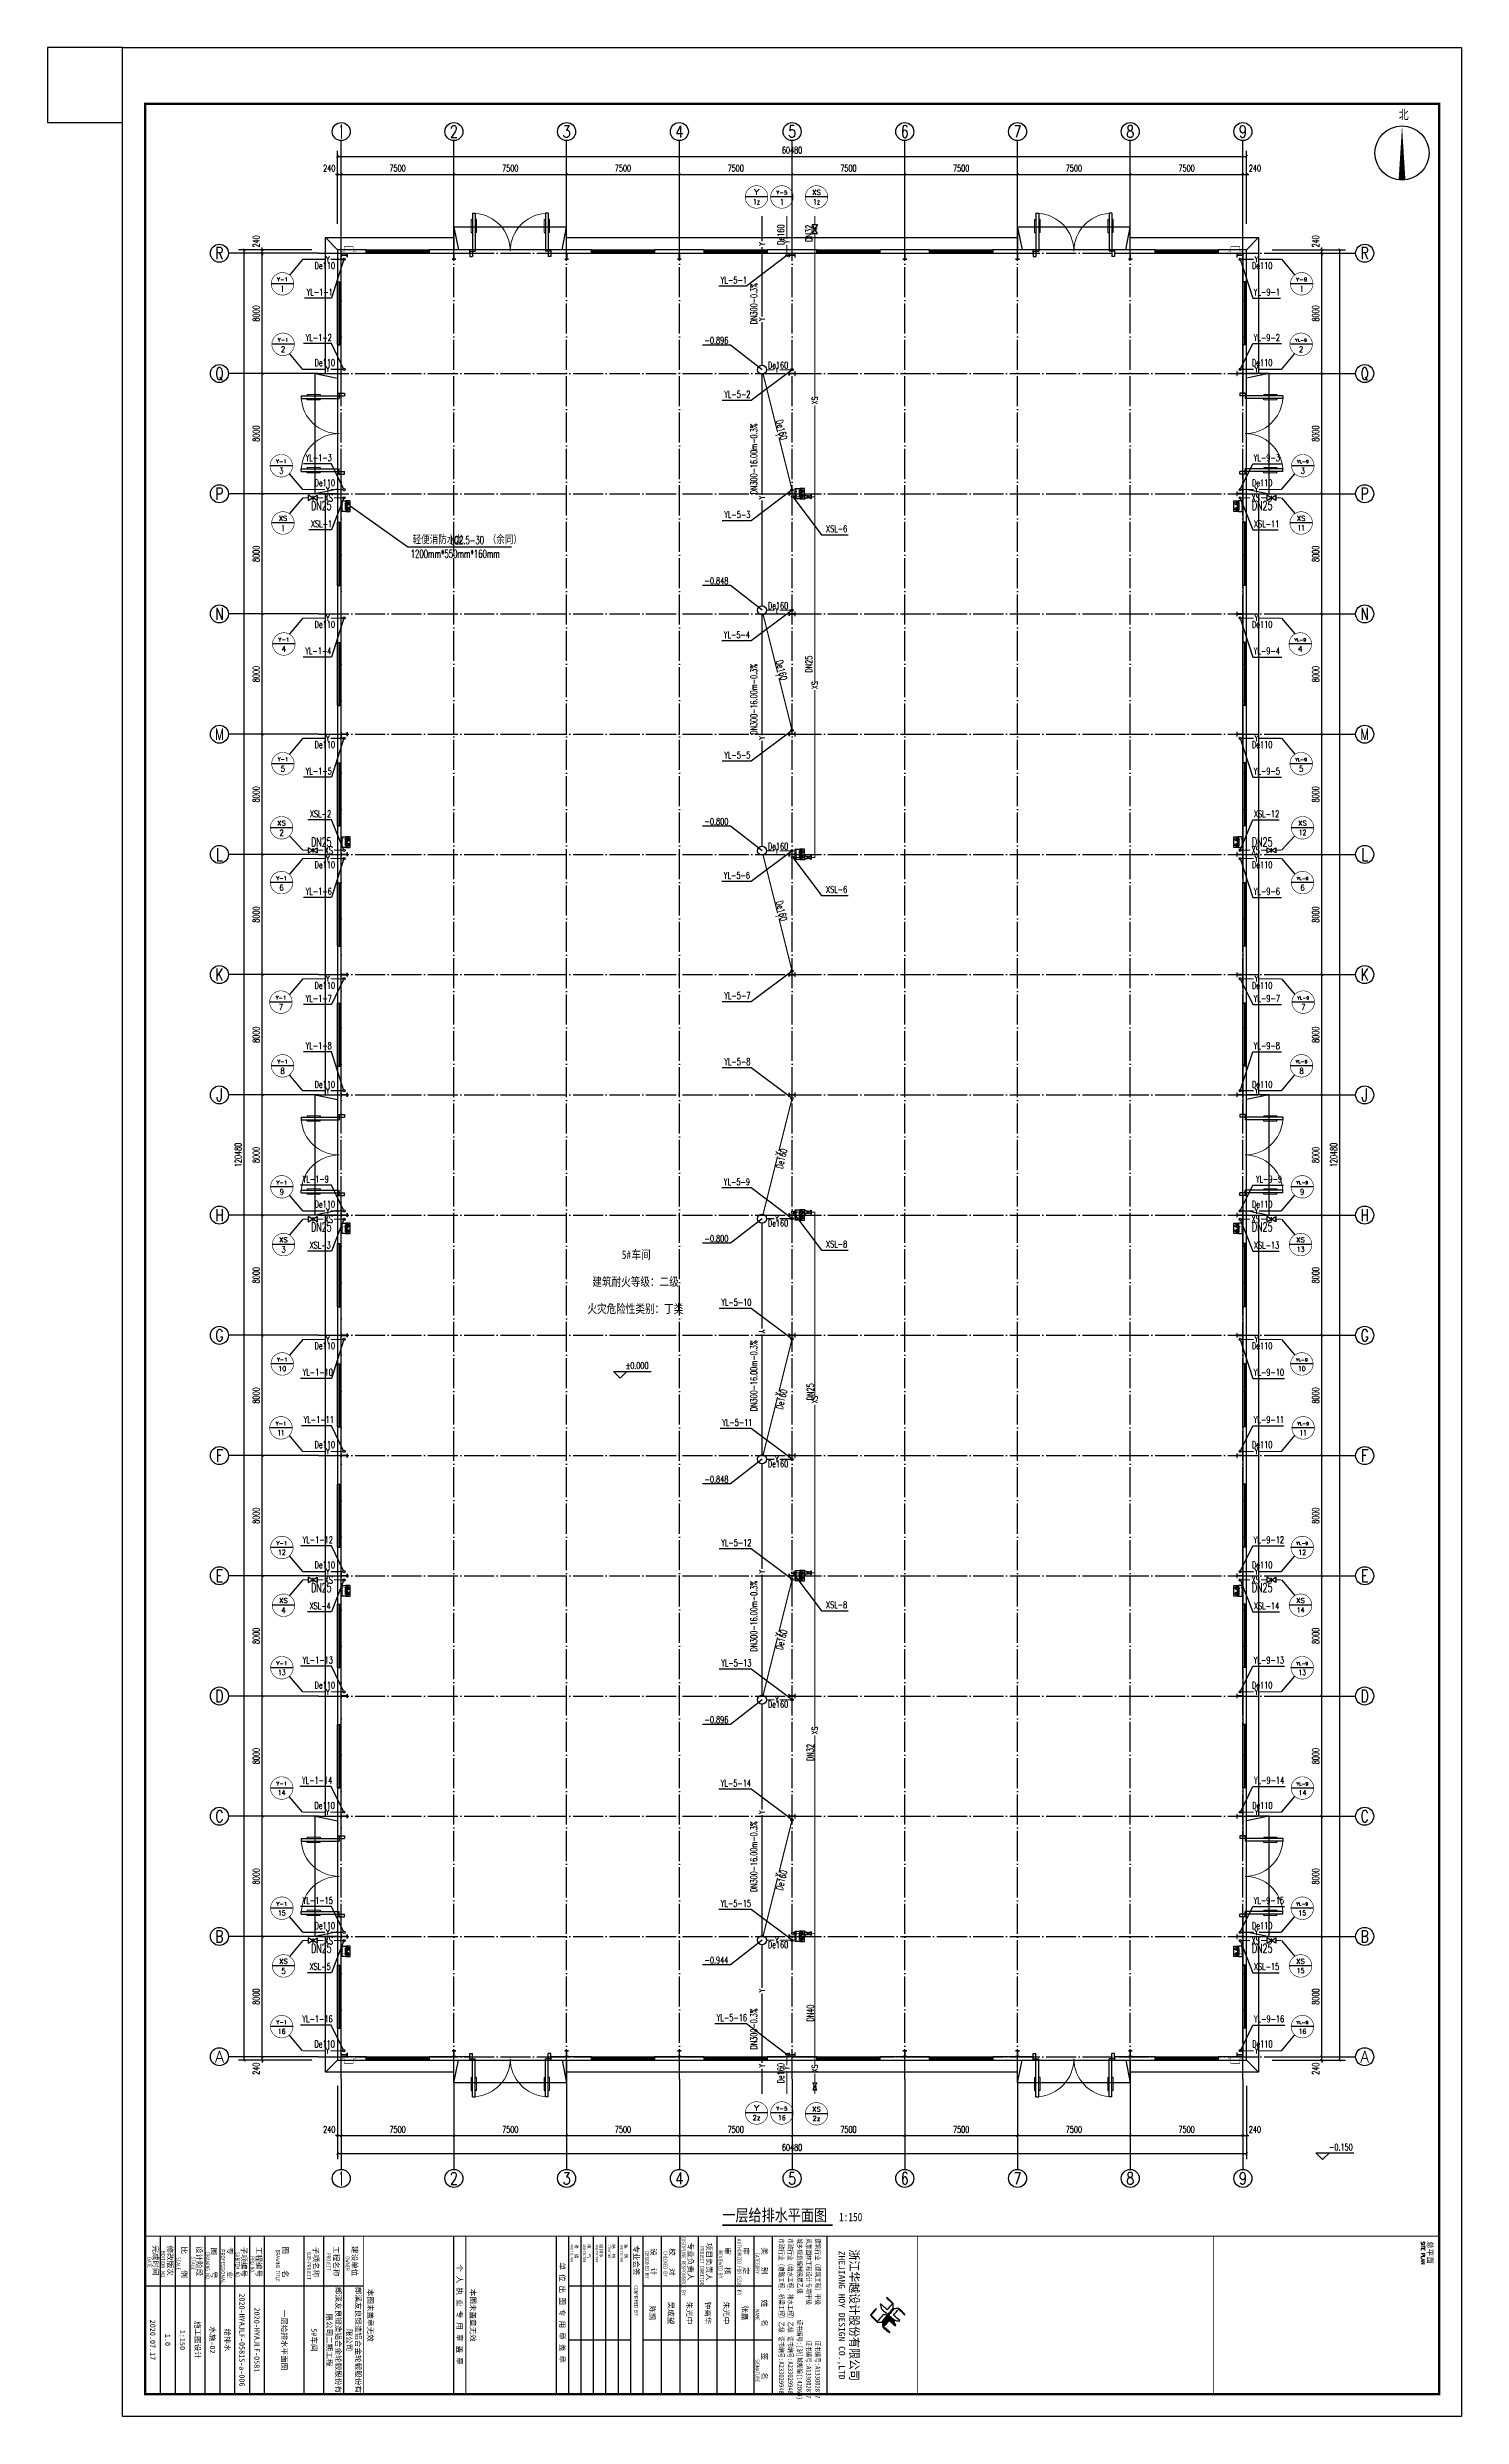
# Model space of a CAD drawing. Extents: x 14033796 to 29392202, y -1365078 to -465345.
# Drawn here: x 14676416 to 14770516, y -730593 to -572943 of the extents above; entities that cross this region are included whole.
import ezdxf
from ezdxf.enums import TextEntityAlignment as Align

# ---------------------------------------------------------------- set-up
doc = ezdxf.new("R2010")
doc.units = 0
doc.header["$LTSCALE"] = 1000
doc.header["$MEASUREMENT"] = 0
doc.linetypes.add('DOTE', pattern=[2.42, 2, -0.2, 0.02, -0.2])
for name, color, linetype in [('AXIS', 3, 'Continuous'), ('AXIS_TEXT', 7, 'Continuous'), ('COLUMN', 2, 'Continuous'), ('DIM_ELEV', 3, 'Continuous'), ('DIM_SYMB', 3, 'Continuous'), ('DIM_消防', 3, 'Continuous'), ('DIM_雨水', 3, 'Continuous'), ('DOTE', 8, 'DOTE'), ('EQUIP_消防', 7, 'Continuous'), ('PIPE-消防', 1, 'Continuous'), ('PIPE-雨水', 4, 'Continuous'), ('PUB_TEXT', 7, 'Continuous'), ('PUB_TITLE', 4, 'Continuous'), ('TEXT_消防', 7, 'Continuous'), ('TEXT_雨水', 7, 'Continuous'), ('TK', 4, 'Continuous'), ('TWT_LEAD', 3, 'Continuous'), ('TWT_TEXT', 7, 'Continuous'), ('VALVE_消防', 7, 'Continuous'), ('VPIPE-消防', 1, 'Continuous'), ('VPIPE-雨水', 4, 'Continuous'), ('WALL-PARAPET', 6, 'Continuous'), ('WELL_雨水', 4, 'Continuous'), ('WINDOW', 4, 'Continuous')]:
    doc.layers.add(name, color=color, linetype=linetype)
doc.styles.add('-宋体', font='', dxfattribs={"width": 0.8})
doc.styles.add('_TCH_AXIS', font='COMPLEX', dxfattribs={"bigfont": 'GBCBIG'})
doc.styles.add('_TCH_DIM', font='SIMPLEX', dxfattribs={"bigfont": 'GBCBIG'})
doc.styles.add('_TCH_DIM_T3', font='SIMPLEX', dxfattribs={"width": 0.705882, "bigfont": 'GBCBIG'})
doc.styles.add('_TWT_CIRCLE', font='COMPLEX', dxfattribs={"width": 1.1, "height": 3, "bigfont": 'HZTXT'})
doc.styles.add('_TWT_PIPEDN', font='SIMPLEX', dxfattribs={"width": 0.8, "height": 3, "bigfont": 'HZTXT'})
doc.styles.add('_TWT_PIPETEXT', font='COMPLEX', dxfattribs={"width": 0.8, "height": 2.5, "bigfont": 'HZTXT'})
doc.styles.add('_TWT_SERIAL', font='COMPLEX', dxfattribs={"width": 0.8, "height": 3, "bigfont": 'HZTXT'})
doc.styles.add('COMPLEX', font='COMPLEX')
doc.styles.add('HT', font='simhei.ttf', dxfattribs={"width": 0.8})
doc.styles.add('ROMANS', font='romans', dxfattribs={"width": 0.65, "height": 231.275})
doc.styles.add('TSSD_REIN', font='tssdeng.shx', dxfattribs={"width": 0.7, "bigfont": 'tssdchn.shx'})
doc.styles.add('YAYA', font='', dxfattribs={"width": 0.8, "height": 1})
doc.styles.add('图签宋体', font='', dxfattribs={"height": 300})
doc.styles.add('图签黑体', font='simhei.ttf', dxfattribs={"height": 550})
doc.styles.get('-宋体').set_extended_font_data('SimSun')
doc.styles.get('YAYA').set_extended_font_data('SimSun')
doc.styles.get('图签宋体').set_extended_font_data('NSimSun')
doc.dimstyles.new('_TCH_ARCH&&150', dxfattribs={"dimtxt": 446.25, "dimasz": 150, "dimexe": 375, "dimexo": 450, "dimgap": 189.375, "dimtad": 1, "dimdec": 0, "dimzin": 0, "dimdsep": 46, "dimtxsty": '_TCH_DIM_T3', "dimblk": 'ARCHTICK', "dimcen": 0.09, "dimclrt": 7, "dimazin": 2, "dimtfac": 1, "dimtdec": 0, "dimtix": 1, "dimtmove": 2, "dimatfit": 3, "dimfxl": 0, "dimtolj": 1, "dimtzin": 0, "dimarcsym": 0})

msp = doc.modelspace()

# ---------------------------------------------------------------- texts
at = {"layer": 'DIM_消防', "color": 7, "style": '_TWT_CIRCLE'}
for s, height, p, p2 in [('Y', 372.7, (14723417.2, -582754.2), (14723788.2, -582754.2)), ('1z', 344.12, (14723359.4, -583386), (14723846, -583386)), ('Y-5', 232, (14724918.5, -582727.8), (14725659.8, -582727.8)), ('1', 400, (14725194.9, -583433.4), (14725383.5, -583433.4)), ('XS', 317.96, (14727307.8, -582745.2), (14727874.1, -582745.2)), ('1z', 344.12, (14727347.6, -583386), (14727834.3, -583386)), ('Y-1', 245.45, (14691699.4, -588509.6), (14692419.4, -588509.6)), ('1', 400, (14691965.1, -589212.3), (14692153.7, -589212.3)), ('Y-9', 232, (14759502.3, -588506.6), (14760243.5, -588506.6)), ('1', 400, (14759778.6, -589212.3), (14759967.2, -589212.3)), ('Y-1', 245.45, (14691737.2, -592536.4), (14692457.2, -592536.4)), ('YL-9', 192.04, (14759437.7, -592523.8), (14760232.4, -592523.8)), ('2', 388.1, (14691954.9, -593228.8), (14692239.5, -593228.8)), ('2', 388.1, (14759692.8, -593228.8), (14759977.4, -593228.8)), ('Y-1', 245.45, (14691621.4, -600615.8), (14692341.4, -600615.8)), ('YL-9', 192.04, (14759553.5, -600603.1), (14760348.2, -600603.1)), ('3', 388.1, (14691839.1, -601308.2), (14692123.7, -601308.2)), ('3', 388.1, (14759808.6, -601308.2), (14760093.2, -601308.2)), ('XS', 317.96, (14691808.6, -604437.6), (14692374.9, -604437.6)), ('1', 400, (14691997.4, -605125.8), (14692186, -605125.8)), ('XS', 317.96, (14759557.4, -604437.6), (14760123.7, -604437.6)), ('11', 355.19, (14759617.3, -605087.7), (14760063.8, -605087.7)), ('Y-1', 245.45, (14691788.7, -612476), (14692508.7, -612476)), ('4', 382.3, (14691988.5, -613163.5), (14692308.8, -613163.5)), ('YL-9', 192.04, (14759386.3, -612463.4), (14760181, -612463.4)), ('4', 382.3, (14759623.4, -613163.5), (14759943.8, -613163.5)), ('Y-1', 245.45, (14691729.8, -620442.3), (14692449.8, -620442.3)), ('5', 388.1, (14691947.5, -621134.7), (14692232.1, -621134.7)), ('YL-9', 192.04, (14759445.1, -620429.7), (14760239.8, -620429.7)), ('5', 388.1, (14759700.2, -621134.7), (14759984.8, -621134.7)), ('XS', 317.96, (14691717.2, -624718.8), (14692283.4, -624718.8)), ('2', 388.1, (14691858, -625396.8), (14692142.6, -625396.8)), ('XS', 317.96, (14759648.8, -624718.8), (14760215.1, -624718.8)), ('12', 336.64, (14759676.3, -625353.4), (14760187.7, -625353.4)), ('Y-1', 245.45, (14691637.4, -628354.2), (14692357.4, -628354.2)), ('6', 388.1, (14691855.1, -629046.6), (14692139.7, -629046.6)), ('YL-9', 192.04, (14759537.5, -628341.6), (14760332.2, -628341.6)), ('6', 388.1, (14759792.6, -629046.6), (14760077.2, -629046.6)), ('Y-1', 245.45, (14691595, -636304.7), (14692315, -636304.7)), ('7', 388.1, (14691812.7, -636997.1), (14692097.3, -636997.1)), ('YL-9', 192.04, (14759580, -636292.1), (14760374.6, -636292.1)), ('7', 388.1, (14759835, -636997.1), (14760119.6, -636997.1)), ('Y-1', 245.45, (14691707.1, -640547.5), (14692427.1, -640547.5)), ('8', 388.1, (14691924.8, -641239.9), (14692209.4, -641239.9)), ('YL-9', 192.04, (14759467.8, -640534.8), (14760262.5, -640534.8)), ('8', 388.1, (14759722.9, -641239.9), (14760007.5, -641239.9)), ('Y-1', 245.45, (14691659.3, -648597.5), (14692379.3, -648597.5)), ('9', 388.1, (14691877, -649290), (14692161.6, -649290)), ('YL-9', 192.04, (14759515.6, -648584.9), (14760310.3, -648584.9)), ('9', 388.1, (14759770.7, -649290), (14760055.3, -649290)), ('XS', 317.96, (14691846.2, -652453.4), (14692412.5, -652453.4)), ('XS', 317.96, (14759519.8, -652453.4), (14760086.1, -652453.4)), ('3', 388.1, (14691987, -653131.4), (14692271.6, -653131.4)), ('13', 336.64, (14759547.3, -653088), (14760058.6, -653088)), ('Y-1', 245.45, (14691685.2, -660381.3), (14692405.2, -660381.3)), ('YL-9', 192.04, (14759489.7, -660368.6), (14760284.4, -660368.6)), ('10', 336.64, (14691789.5, -661030.3), (14692300.9, -661030.3)), ('10', 336.64, (14759631.4, -661030.3), (14760142.8, -661030.3)), ('Y-1', 245.45, (14691599.4, -664636.5), (14692319.4, -664636.5)), ('11', 355.19, (14691736.1, -665301), (14692182.6, -665301)), ('YL-9', 192.04, (14759575.6, -664623.9), (14760370.3, -664623.9)), ('11', 355.19, (14759749.7, -665301), (14760196.2, -665301)), ('Y-1', 245.45, (14691659.3, -672597.5), (14692379.3, -672597.5)), ('12', 336.64, (14691763.6, -673246.6), (14692275, -673246.6)), ('YL-9', 192.04, (14759515.6, -672584.9), (14760310.3, -672584.9)), ('12', 336.64, (14759657.3, -673246.6), (14760168.6, -673246.6)), ('XS', 317.96, (14691846.2, -676453.4), (14692412.5, -676453.4)), ('XS', 317.96, (14759519.8, -676453.4), (14760086.1, -676453.4)), ('4', 382.3, (14691969.1, -677126.5), (14692289.5, -677126.5)), ('14', 329.14, (14759535.7, -677081.8), (14760070.2, -677081.8)), ('Y-1', 245.45, (14691659.3, -680597.5), (14692379.3, -680597.5)), ('13', 336.64, (14691763.6, -681246.6), (14692275, -681246.6)), ('YL-9', 192.04, (14759515.6, -680584.9), (14760310.3, -680584.9)), ('13', 336.64, (14759657.3, -681246.6), (14760168.6, -681246.6)), ('Y-1', 245.45, (14691647.3, -688602.5), (14692367.3, -688602.5)), ('14', 329.14, (14691740.1, -689245.3), (14692274.6, -689245.3)), ('YL-9', 192.04, (14759527.6, -688589.9), (14760322.3, -688589.9)), ('14', 329.14, (14759657.7, -689245.3), (14760192.2, -689245.3)), ('Y-1', 245.45, (14691659.3, -696597.5), (14692379.3, -696597.5)), ('YL-9', 192.04, (14759515.6, -696584.9), (14760310.3, -696584.9)), ('15', 336.64, (14691763.6, -697246.6), (14692275, -697246.6)), ('15', 336.64, (14759657.3, -697246.6), (14760168.6, -697246.6)), ('XS', 317.96, (14691846.2, -700453.4), (14692412.5, -700453.4)), ('5', 388.1, (14691987, -701131.4), (14692271.6, -701131.4)), ('XS', 317.96, (14759519.8, -700453.4), (14760086.1, -700453.4)), ('15', 336.64, (14759547.3, -701088), (14760058.6, -701088)), ('Y-1', 245.45, (14691647.3, -704477.5), (14692367.3, -704477.5)), ('YL-9', 192.04, (14759527.6, -704464.9), (14760322.3, -704464.9)), ('16', 336.64, (14691751.6, -705126.6), (14692263, -705126.6)), ('16', 336.64, (14759669.3, -705126.6), (14760180.6, -705126.6)), ('2z', 325.4, (14723330, -710864), (14723875.4, -710864)), ('Y', 372.7, (14723417.2, -710247.7), (14723788.2, -710247.7)), ('Y-5', 232, (14724918.5, -710221.3), (14725659.8, -710221.3)), ('16', 336.64, (14725033.5, -710873.3), (14725544.9, -710873.3)), ('XS', 317.96, (14727307.8, -710294.2), (14727874.1, -710294.2)), ('2z', 325.4, (14727318.3, -710919.5), (14727863.7, -710919.5))]:
    msp.add_text(s, height=height, dxfattribs=at).set_placement(p, p2, align=Align.FIT)
at = {"layer": 'PUB_TEXT', "style": '_TCH_DIM'}
msp.add_text('北', height=723.4, dxfattribs=at).set_placement((14766336.4, -577792.8))
at = {"layer": 'PUB_TEXT'}
for s, height, style, width, p in [('5#', 569.62, 'YAYA', 0.8, (14714635.2, -653561.9)), ('车间', 569.62, 'YAYA', 0.8, (14715283.3, -653561.9)), ('建筑耐火等级：二级', 569.62, 'YAYA', 0.8, (14712680.8, -655361.9)), ('火灾危险性类别：丁类', 569.62, 'YAYA', 0.8, (14712349.2, -657161.9)), ('%%P0.000', 446.25, '_TCH_DIM', 0.705882, (14714901.3, -660881.6)), ('-0.150', 446.25, '_TCH_DIM', 0.705882, (14761700.2, -712886)), ('一层给排水平面图', 797.47, 'YAYA', 0.8, (14721328.6, -717588.1)), ('1:150', 569.62, 'YAYA', 0.8, (14729089.8, -717592.5))]:
    msp.add_text(s, height=height, dxfattribs=dict(at, style=style, width=width)).set_placement(p)
at = {"layer": 'TEXT_消防', "linetype": 'Continuous', "style": '_TWT_PIPEDN', "width": 0.64}
for s, p in [('DN32', (14727304.3, -585885.3)), ('DN25', (14727304.3, -614551.9)), ('DN25', (14727404.3, -662973.5)), ('DN32', (14727404.3, -686971)), ('DN40', (14727404.3, -704314.4))]:
    msp.add_text(s, height=450, rotation=90, dxfattribs=at).set_placement(p)
at = {"layer": 'TEXT_消防', "style": '_TWT_PIPETEXT', "width": 0.64}
for p in [(14727666.8, -596692.2), (14727666.8, -615633.7), (14727666.8, -663173.8), (14727666.8, -685191.7), (14727666.8, -707676.5)]:
    msp.add_text('XS', height=375, rotation=90, dxfattribs=at).set_placement(p)
at = {"layer": 'TEXT_消防', "linetype": 'Continuous', "style": '_TWT_PIPEDN', "width": 0.64}
for p in [(14693962.8, -603729.7), (14756561.5, -603729.7), (14693962.8, -626113.6), (14756561.5, -626113.6), (14693962.8, -651729.7), (14756561.5, -651729.7), (14693962.8, -675729.7), (14756561.5, -675729.7), (14693962.8, -699729.7), (14756561.5, -699729.7)]:
    msp.add_text('DN25', height=600, dxfattribs=at).set_placement(p)
at = {"layer": 'TEXT_消防', "style": '_TWT_PIPETEXT', "width": 0.64}
for p in [(14694872.2, -603167.3), (14756542, -603167.3), (14694872.2, -626617.3), (14756542, -626617.3), (14694872.2, -651167.3), (14756542, -651167.3), (14694872.2, -675167.3), (14756542, -675167.3), (14694872.2, -699167.3), (14756542, -699167.3)]:
    msp.add_text('XS', height=500, dxfattribs=at).set_placement(p)
at = {"layer": 'TEXT_雨水', "style": '_TWT_PIPETEXT', "width": 0.64}
for rotation, p in [(90, (14724153.6, -586142.6)), (90, (14725803.2, -585992.8)), (90, (14724153.6, -591143.7)), (284.036243, (14724839.6, -598659.3)), (90, (14724153.6, -603009.6)), (284.036243, (14724839.6, -614659.3)), (90, (14724153.6, -619009.6)), (284.036243, (14724839.6, -630669.3)), (75.963757, (14725203.4, -646706.6)), (270, (14723778.6, -658275.4)), (75.963757, (14725203.4, -662716.6)), (90, (14724153.6, -674492.6)), (75.963757, (14725203.4, -678716.6)), (90, (14724153.6, -690492.6)), (75.963757, (14725203.4, -694716.6)), (90, (14724153.6, -702358.5)), (90, (14724153.6, -707359.6)), (90, (14725803.2, -707509.4))]:
    msp.add_text('Y', height=375, rotation=rotation, dxfattribs=at).set_placement(p)
at = {"layer": 'TEXT_雨水', "linetype": 'Continuous', "style": '_TWT_PIPEDN', "width": 0.64}
for rotation, p in [(90, (14725440.7, -586082.9)), (284.036243, (14724890.9, -597782.3)), (284.036243, (14724890.9, -613782.3)), (284.036243, (14724890.9, -629792.3)), (75.963757, (14725327.5, -647601.9)), (75.963757, (14725327.5, -663611.9)), (75.963757, (14725327.5, -679611.9)), (75.963757, (14725327.5, -695611.9)), (90, (14725440.7, -708422.7))]:
    msp.add_text('De160', height=450, rotation=rotation, dxfattribs=at).set_placement(p)
for s, p in [('De110', (14694196.3, -587688.7)), ('De110', (14756570.3, -587688.7)), ('De110', (14694196.3, -594146.6)), ('De160', (14724355.9, -594317.5)), ('De110', (14756570.3, -594146.6)), ('De110', (14694196.3, -602146.6)), ('De110', (14756570.3, -602146.6)), ('De160', (14724355.9, -610317.5)), ('De110', (14694196.3, -611563.7)), ('De110', (14756570.3, -611563.7)), ('De110', (14694196.3, -619563.7)), ('De110', (14756570.3, -619563.7)), ('De110', (14694196.3, -627563.7)), ('De160', (14724355.9, -626327.5)), ('De110', (14756570.3, -627563.7)), ('De110', (14694196.3, -635588.4)), ('De110', (14756570.3, -635588.4)), ('De110', (14694196.3, -642171.4)), ('De110', (14756570.3, -642171.4)), ('De110', (14694196.3, -650146.6)), ('De160', (14724355.9, -651407.5)), ('De110', (14756570.3, -650146.6)), ('De110', (14694196.3, -659563.7)), ('De110', (14756570.3, -659563.7)), ('De110', (14694196.3, -666146.6)), ('De110', (14756570.3, -666146.6)), ('De160', (14724355.9, -667417.5)), ('De110', (14694196.3, -674146.6)), ('De110', (14756570.3, -674146.6)), ('De110', (14694196.3, -682146.6)), ('De110', (14756570.3, -682146.6)), ('De160', (14724355.9, -683417.5)), ('De110', (14694184.3, -690151.6)), ('De110', (14756582.3, -690151.6)), ('De110', (14694196.3, -698146.6)), ('De110', (14756570.3, -698146.6)), ('De160', (14724355.9, -699417.5)), ('De110', (14694184.3, -706026.6)), ('De110', (14756582.3, -706026.6))]:
    msp.add_text(s, height=450, dxfattribs=at).set_placement(p)
at = {"layer": 'TEXT_雨水', "style": '_TWT_PIPETEXT', "width": 0.64}
for p in [(14694963.6, -587230.2), (14756751.6, -587230.2), (14694963.6, -594555.2), (14724850, -594580), (14756751.6, -594555.2), (14694963.6, -602555.2), (14756751.6, -602555.2), (14694963.6, -611105.2), (14724850, -610580), (14756751.6, -611105.2), (14694963.6, -619105.2), (14756751.6, -619105.2), (14694963.6, -627105.2), (14724850, -626590), (14756751.6, -627105.2), (14694963.6, -635104.8), (14756751.6, -635104.8), (14694963.6, -642554.8), (14756751.6, -642554.8), (14694963.6, -650555.2), (14724850, -651070), (14756751.6, -650555.2), (14694963.6, -659105.2), (14756751.6, -659105.2), (14694963.6, -666555.2), (14724850, -667080), (14756751.6, -666555.2), (14694963.6, -674555.2), (14756751.6, -674555.2), (14694963.6, -682555.2), (14756751.6, -682555.2), (14724850, -683080), (14694951.6, -690560.2), (14756763.6, -690560.2), (14694963.6, -698555.2), (14756751.6, -698555.2), (14724850, -699080), (14694951.6, -706435.2), (14756763.6, -706435.2)]:
    msp.add_text('Y', height=375, dxfattribs=at).set_placement(p)
at = {"layer": 'TWT_TEXT'}
for s, height, style, width, p in [('YL-1-1', 450, '_TWT_SERIAL', 0.64, (14693664.6, -589451.9)), ('YL-5-1', 450, '_TWT_SERIAL', 0.64, (14721222.7, -588656.2)), ('YL-9-1', 450, '_TWT_SERIAL', 0.64, (14756689, -589451.9)), ('YL-1-2', 450, '_TWT_SERIAL', 0.64, (14693597.6, -592475.9)), ('-0.896', 450, '_TWT_SERIAL', 0.64, (14720138.2, -592663.9)), ('YL-9-2', 450, '_TWT_SERIAL', 0.64, (14756687.7, -592475.9)), ('YL-5-2', 450, '_TWT_SERIAL', 0.64, (14721450.7, -596256.2)), ('YL-1-3', 450, '_TWT_SERIAL', 0.64, (14693597.6, -600475.9)), ('YL-9-3', 450, '_TWT_SERIAL', 0.64, (14756687.7, -600475.9)), ('XSL-1', 450, '_TWT_SERIAL', 0.64, (14693949.8, -604872.1, 3000)), ('YL-5-3', 450, '_TWT_SERIAL', 0.64, (14721450.7, -604256.2)), ('XSL-6', 450, '_TWT_SERIAL', 0.64, (14728224.7, -605200.3)), ('XSL-11', 450, '_TWT_SERIAL', 0.64, (14756697.4, -604872.1, 3000)), ('1200mm*550mm*160mm', 525, '_TWT_PIPEDN', 0.64, (14700590.1, -606902.3)), ('轻便消防水龙', 525, '_TWT_PIPEDN', 0.8, (14700719.1, -605990.8)), ('LQ2.5-30', 525, '_TWT_PIPEDN', 0.64, (14703239.1, -605990.8)), ('（余同）', 525, '_TWT_PIPEDN', 0.8, (14705719.1, -605990.8)), ('-0.848', 450, '_TWT_SERIAL', 0.64, (14720138.2, -608663.9)), ('YL-1-4', 450, '_TWT_SERIAL', 0.64, (14693570.7, -613326.9)), ('YL-5-4', 450, '_TWT_SERIAL', 0.64, (14721423.7, -612256.2)), ('YL-9-4', 450, '_TWT_SERIAL', 0.64, (14756687.3, -613326.9)), ('YL-1-5', 450, '_TWT_SERIAL', 0.64, (14693597.6, -621326.9)), ('YL-5-5', 450, '_TWT_SERIAL', 0.64, (14721450.7, -620256.2)), ('YL-9-5', 450, '_TWT_SERIAL', 0.64, (14756687.7, -621326.9)), ('XSL-2', 450, '_TWT_SERIAL', 0.64, (14693885, -624169.7, 3000)), ('-0.800', 450, '_TWT_SERIAL', 0.64, (14720138.2, -624673.9)), ('XSL-12', 450, '_TWT_SERIAL', 0.64, (14756695.2, -624169.7, 3000)), ('YL-1-6', 450, '_TWT_SERIAL', 0.64, (14693597.6, -629326.9)), ('YL-5-6', 450, '_TWT_SERIAL', 0.64, (14721423.7, -628266.2)), ('XSL-6', 450, '_TWT_SERIAL', 0.64, (14728224.7, -629200.3)), ('YL-9-6', 450, '_TWT_SERIAL', 0.64, (14756687.7, -629326.9)), ('YL-1-7', 450, '_TWT_SERIAL', 0.64, (14693597.6, -636449.2)), ('YL-5-7', 450, '_TWT_SERIAL', 0.64, (14721450.7, -636266.2)), ('YL-9-7', 450, '_TWT_SERIAL', 0.64, (14756687.7, -636449.2)), ('YL-1-8', 450, '_TWT_SERIAL', 0.64, (14693597.6, -639598.2)), ('YL-9-8', 450, '_TWT_SERIAL', 0.64, (14756687.7, -639598.2)), ('YL-5-8', 450, '_TWT_SERIAL', 0.64, (14721450.7, -640658.8)), ('YL-1-9', 450, '_TWT_SERIAL', 0.64, (14693394.7, -648475.9)), ('YL-5-9', 450, '_TWT_SERIAL', 0.64, (14721423.7, -648658.8)), ('YL-9-9', 450, '_TWT_SERIAL', 0.64, (14756823.3, -648475.9)), ('XSL-3', 450, '_TWT_SERIAL', 0.64, (14693858.9, -652872.1, 3000)), ('-0.800', 450, '_TWT_SERIAL', 0.64, (14720138.2, -652431.1)), ('XSL-8', 450, '_TWT_SERIAL', 0.64, (14728224.7, -652800.3)), ('XSL-13', 450, '_TWT_SERIAL', 0.64, (14756695.2, -652872.1, 3000)), ('YL-5-10', 450, '_TWT_SERIAL', 0.64, (14721246.8, -656668.8)), ('YL-1-10', 450, '_TWT_SERIAL', 0.64, (14693394.7, -661326.9)), ('YL-9-10', 450, '_TWT_SERIAL', 0.64, (14756685.8, -661326.9)), ('YL-1-11', 450, '_TWT_SERIAL', 0.64, (14693462.6, -664475.9)), ('YL-5-11', 450, '_TWT_SERIAL', 0.64, (14721315.1, -664668.8)), ('YL-9-11', 450, '_TWT_SERIAL', 0.64, (14756686.2, -664475.9)), ('-0.848', 450, '_TWT_SERIAL', 0.64, (14720138.2, -668441.1)), ('YL-1-12', 450, '_TWT_SERIAL', 0.64, (14693394.7, -672475.9)), ('YL-5-12', 450, '_TWT_SERIAL', 0.64, (14721246.8, -672668.8)), ('YL-9-12', 450, '_TWT_SERIAL', 0.64, (14756685.8, -672475.9)), ('XSL-4', 450, '_TWT_SERIAL', 0.64, (14693858.9, -676872.1, 3000)), ('XSL-8', 450, '_TWT_SERIAL', 0.64, (14728224.7, -676800.3, 3000)), ('XSL-14', 450, '_TWT_SERIAL', 0.64, (14756694.5, -676872.1, 3000)), ('YL-1-13', 450, '_TWT_SERIAL', 0.64, (14693394.7, -680475.9)), ('YL-5-13', 450, '_TWT_SERIAL', 0.64, (14721246.8, -680668.8)), ('YL-9-13', 450, '_TWT_SERIAL', 0.64, (14756685.8, -680475.9)), ('-0.896', 450, '_TWT_SERIAL', 0.64, (14720138.2, -684441.1)), ('YL-1-14', 450, '_TWT_SERIAL', 0.64, (14693355.4, -688480.9)), ('YL-5-14', 450, '_TWT_SERIAL', 0.64, (14721219.5, -688668.8)), ('YL-9-14', 450, '_TWT_SERIAL', 0.64, (14756697.8, -688480.9)), ('YL-1-15', 450, '_TWT_SERIAL', 0.64, (14693394.7, -696475.9)), ('YL-5-15', 450, '_TWT_SERIAL', 0.64, (14721219.5, -696668.8, 3000)), ('YL-9-15', 450, '_TWT_SERIAL', 0.64, (14756685.8, -696475.9)), ('XSL-5', 450, '_TWT_SERIAL', 0.64, (14693858.9, -700872.1, 3000)), ('-0.944', 450, '_TWT_SERIAL', 0.64, (14720138.2, -700441.1)), ('XSL-15', 450, '_TWT_SERIAL', 0.64, (14756695.2, -700872.1, 3000)), ('YL-1-16', 450, '_TWT_SERIAL', 0.64, (14693382.7, -704355.9)), ('YL-5-16', 450, '_TWT_SERIAL', 0.64, (14720951.6, -704268.8)), ('YL-9-16', 450, '_TWT_SERIAL', 0.64, (14756697.8, -704355.9))]:
    msp.add_text(s, height=height, dxfattribs=dict(at, style=style, width=width)).set_placement(p)
at = {"layer": 'TWT_TEXT', "style": '_TCH_DIM', "width": 0.705882}
for s, p in [('DN300-0.3%', (14723644.2, -591365)), ('DN300-16.00m-0.3%', (14723644.2, -602678.7)), ('DN300-16.00m-0.3%', (14723644.2, -618678.7)), ('DN300-16.00m-0.3%', (14723644.2, -663691.3)), ('DN300-16.00m-0.3%', (14723644.2, -679691.3)), ('DN300-16.00m-0.3%', (14723644.2, -695691.3)), ('DN300-0.3%', (14723644.2, -706169.6))]:
    msp.add_text(s, height=446.25, rotation=90, dxfattribs=at).set_placement(p)

# ---------------------------------------------------------------- blocks, each defined once
blk = doc.blocks.new('A$C797E1D2B')
at = {"layer": 'COLUMN'}
h = blk.add_hatch(color=256, dxfattribs=at)
h.paths.add_polyline_path([(125, 400), (250, 400), (250, 388), (130, 388), (130, 200), (125, 200)])
h.paths.add_polyline_path([(0, 400), (125, 400), (125, 200), (120, 200), (120, 388), (0, 388)])
h.paths.add_polyline_path([(0, 12), (120, 12), (120, 200), (125, 200), (125, 0), (0, 0)])
h.paths.add_polyline_path([(125, 200), (130, 200), (130, 12), (250, 12), (250, 0), (125, 0)])
blk.add_lwpolyline([(250, 0), (250, 12), (130, 12), (130, 388), (250, 388), (250, 400), (0, 400), (0, 388), (120, 388), (120, 12), (0, 12), (0, 0)], close=True, dxfattribs=at)
blk = doc.blocks.new('消防软管卷盘')
blk.add_lwpolyline([(4963954, 151899), (4963954, 150312), (4964641, 150312), (4964641, 151899)], close=True)
for points, const_width in [([(4964134, 151704), (4964482, 151704)], 1), ([(4964134, 151566), (4964482, 151566)], 1), ([(4964134, 151428), (4964482, 151428)], 1), ([(4964134, 151290), (4964482, 151290)], 1), ([(4964134, 151152), (4964482, 151152)], 1), ([(4964134, 151014), (4964482, 151014)], 0.1), ([(4964134, 150876), (4964482, 150876)], 1), ([(4964134, 150738), (4964482, 150738)], 1), ([(4964150, 150600), (4964499, 150600)], 1), ([(4964150, 150462), (4964499, 150462)], 1)]:
    blk.add_lwpolyline(points, dxfattribs=dict(const_width=const_width))
for centre, start, end in [((4964134, 151636), 90, 270), ((4964134, 151360), 90, 270), ((4964134, 151084), 90, 270), ((4964134, 150808), 90, 270), ((4964150, 150532), 90, 270), ((4964482, 151498), 270, 90), ((4964482, 151222), 270, 90), ((4964482, 150946), 270, 90), ((4964499, 150670), 270, 90)]:
    blk.add_arc(centre, 69, start, end)
blk = doc.blocks.new('$TwtSys$00000546')
h = blk.add_hatch()
h.set_pattern_fill('ANSI31', color=256, scale=200, style=0)
h.set_pattern_definition([(45, (-38543.802, -6670.83), (-17.67767, 17.67767), [])])
h.paths.add_polyline_path([(-65, 174), (65, 174), (65, 44), (-65, 44)])
for points in [[(0, 344), (-198, 0), (198, 0)], [(-65, 174), (65, 174), (65, 44), (-65, 44)]]:
    blk.add_lwpolyline(points, close=True)
blk = doc.blocks.new('92623')
blk.add_lwpolyline([(8910066, 83014), (8909273, 83014), (8909273, 82670), (8910066, 82670)], close=True)
at = {"xscale": -0.5, "yscale": 0.5, "zscale": 0.5, "rotation": 89.99999999998747}
blk.add_blockref('消防软管卷盘', (8985223, 2565334), dxfattribs=at)
at = {"layer": 'EQUIP_消防', "rotation": 180}
for p in [(8909471, 83014), (8909868, 83014)]:
    blk.add_blockref('$TwtSys$00000546', p, dxfattribs=at)
blk = doc.blocks.new('A$C053D6479')
at = {"layer": 'PUB_TITLE'}
h = blk.add_hatch(color=256, dxfattribs=at)
h.dxf.hatch_style = 1
edge = h.paths.add_edge_path()
edge.add_spline(control_points=[(1026, 827), (1105, 920), (1188, 1008), (1266, 1102)], knot_values=[13, 13, 13, 13, 14, 14, 14, 14], degree=3, periodic=0)
edge.add_spline(control_points=[(1266, 1102), (1258, 1111), (1249, 1119), (1239, 1116)], knot_values=[12, 12, 12, 12, 13, 13, 13, 13], degree=3, periodic=0)
edge.add_spline(control_points=[(1239, 1116), (1210, 1107), (1179, 1092), (1144, 1077)], knot_values=[11, 11, 11, 11, 12, 12, 12, 12], degree=3, periodic=0)
edge.add_spline(control_points=[(1144, 1077), (1109, 1063), (1069, 1053), (1047, 1038)], knot_values=[10, 10, 10, 10, 11, 11, 11, 11], degree=3, periodic=0)
edge.add_spline(control_points=[(1047, 1038), (1028, 1026), (1007, 992), (991, 972)], knot_values=[9, 9, 9, 9, 10, 10, 10, 10], degree=3, periodic=0)
edge.add_spline(control_points=[(991, 972), (942, 913), (899, 868), (849, 810)], knot_values=[8, 8, 8, 8, 9, 9, 9, 9], degree=3, periodic=0)
edge.add_spline(control_points=[(849, 810), (842, 801), (822, 776), (822, 775)], knot_values=[7, 7, 7, 7, 8, 8, 8, 8], degree=3, periodic=0)
edge.add_spline(control_points=[(822, 775), (823, 771), (848, 752), (859, 744)], knot_values=[6, 6, 6, 6, 7, 7, 7, 7], degree=3, periodic=0)
edge.add_spline(control_points=[(859, 744), (949, 670), (1035, 592), (1122, 521)], knot_values=[5, 5, 5, 5, 6, 6, 6, 6], degree=3, periodic=0)
edge.add_spline(control_points=[(1122, 521), (1153, 527), (1185, 530), (1217, 533)], knot_values=[4, 4, 4, 4, 5, 5, 5, 5], degree=3, periodic=0)
edge.add_spline(control_points=[(1217, 533), (1246, 535), (1293, 532), (1316, 542)], knot_values=[3, 3, 3, 3, 4, 4, 4, 4], degree=3, periodic=0)
edge.add_spline(control_points=[(1316, 542), (1327, 547), (1338, 565), (1349, 579)], knot_values=[2, 2, 2, 2, 3, 3, 3, 3], degree=3, periodic=0)
edge.add_spline(control_points=[(1349, 579), (1423, 670), (1507, 759), (1572, 848)], knot_values=[1, 1, 1, 1, 2, 2, 2, 2], degree=3, periodic=0)
edge.add_spline(control_points=[(1572, 848), (1564, 852), (1561, 861), (1551, 862)], knot_values=[0, 0, 0, 0, 1, 1, 1, 1], degree=3, periodic=0)
edge.add_spline(control_points=[(1551, 862), (1469, 769), (1393, 671), (1310, 579)], knot_values=[15, 15, 15, 15, 16, 16, 16, 16], degree=3, periodic=0)
edge.add_spline(control_points=[(1310, 579), (1216, 662), (1118, 742), (1026, 827)], knot_values=[14, 14, 14, 14, 15, 15, 15, 15], degree=3, periodic=0)
at = {"layer": 'TK'}
for points, knots in [([(1031, 1298), (1066, 1286), (1054, 1262), (1045, 1224), (1036, 1188), (1031, 1158), (1024, 1121), (1020, 1104), (1017, 1085), (1012, 1071), (1004, 1052), (976, 1026), (956, 1003), (906, 946), (866, 899), (814, 839), (806, 829), (789, 806), (787, 806), (777, 804), (728, 856), (719, 864), (651, 922), (580, 978), (514, 1036), (509, 1106), (488, 1176), (479, 1247), (570, 1343), (663, 1436), (758, 1526), (764, 1523), (768, 1518), (774, 1515), (693, 1422), (599, 1343), (520, 1249), (607, 1171), (698, 1096), (789, 1021), (874, 1109), (950, 1206), (1031, 1298)], [0, 0, 0, 0, 1, 1, 1, 2, 2, 2, 3, 3, 3, 4, 4, 4, 5, 5, 5, 6, 6, 6, 7, 7, 7, 8, 8, 8, 9, 9, 9, 10, 10, 10, 11, 11, 11, 12, 12, 12, 13, 13, 13, 14, 14, 14, 14]), ([(1551, 862), (1561, 861), (1564, 852), (1572, 848), (1507, 759), (1423, 670), (1349, 579), (1338, 565), (1327, 547), (1316, 542), (1293, 532), (1246, 535), (1217, 533), (1185, 530), (1153, 527), (1122, 521), (1035, 592), (949, 670), (859, 744), (848, 752), (823, 771), (822, 775), (822, 776), (842, 801), (849, 810), (899, 868), (942, 913), (991, 972), (1007, 992), (1028, 1026), (1047, 1038), (1069, 1053), (1109, 1063), (1144, 1077), (1179, 1092), (1210, 1107), (1239, 1116), (1249, 1119), (1258, 1111), (1266, 1102), (1188, 1008), (1105, 920), (1026, 827), (1118, 742), (1216, 662), (1310, 579), (1393, 671), (1469, 769), (1551, 862)], [0, 0, 0, 0, 1, 1, 1, 2, 2, 2, 3, 3, 3, 4, 4, 4, 5, 5, 5, 6, 6, 6, 7, 7, 7, 8, 8, 8, 9, 9, 9, 10, 10, 10, 11, 11, 11, 12, 12, 12, 13, 13, 13, 14, 14, 14, 15, 15, 15, 16, 16, 16, 16]), ([(555, 949), (624, 891), (699, 833), (760, 773), (689, 691), (614, 604), (539, 517), (529, 505), (516, 487), (506, 482), (492, 475), (469, 472), (452, 467), (416, 456), (383, 448), (342, 438), (323, 433), (297, 422), (293, 440), (291, 452), (313, 470), (322, 480), (400, 566), (477, 652), (553, 736), (460, 815), (366, 894), (270, 970), (183, 883), (101, 791), (16, 703), (-18, 714), (9, 735), (28, 755), (103, 838), (192, 930), (266, 1005), (319, 1009), (387, 1005), (442, 1007), (456, 1008), (472, 1011), (485, 1007), (507, 1000), (534, 967), (555, 949)], [0, 0, 0, 0, 1, 1, 1, 2, 2, 2, 3, 3, 3, 4, 4, 4, 5, 5, 5, 6, 6, 6, 7, 7, 7, 8, 8, 8, 9, 9, 9, 10, 10, 10, 11, 11, 11, 12, 12, 12, 13, 13, 13, 14, 14, 14, 15, 15, 15, 15]), ([(1097, 490), (1100, 425), (1106, 361), (1107, 294), (1018, 207), (925, 121), (830, 33), (818, 21), (800, 0), (787, 0), (768, -1), (725, 49), (712, 60), (662, 103), (616, 143), (568, 186), (545, 207), (518, 224), (499, 250), (501, 259), (511, 261), (516, 267), (609, 192), (696, 111), (785, 33), (883, 118), (977, 208), (1070, 298), (992, 373), (892, 456), (803, 534), (791, 544), (768, 561), (766, 569), (761, 588), (776, 634), (780, 655), (785, 690), (788, 721), (795, 746), (897, 661), (998, 576), (1097, 490)], [0, 0, 0, 0, 1, 1, 1, 2, 2, 2, 3, 3, 3, 4, 4, 4, 5, 5, 5, 6, 6, 6, 7, 7, 7, 8, 8, 8, 9, 9, 9, 10, 10, 10, 11, 11, 11, 12, 12, 12, 13, 13, 13, 14, 14, 14, 14])]:
    blk.add_open_spline(points, degree=3, knots=knots, dxfattribs=at)
blk = doc.blocks.new('GeYuanFrame_42705131', base_point=(20.1, 4.5))
at = {"layer": 'PUB_TITLE'}
for points in [[(1013.1, 235.3), (1013.1, 292.7)], [(1037.1, 235.3), (1037.1, 292.7)], [(1013.1, 202.3), (1013.1, 229.8)], [(1037.1, 202.3), (1037.1, 229.8)], [(1013.1, 14.5), (1013.1, 111.3)]]:
    blk.add_lwpolyline(points, dxfattribs=at)
at = {"layer": 'TK'}
for p, q in [((991.1, 316.9), (1061.1, 316.9)), ((991.1, 284.5), (1061.1, 284.5)), ((991.1, 276.3), (1061.1, 276.3)), ((991.1, 268.1), (1061.1, 268.1)), ((991.1, 259.9), (1061.1, 259.9)), ((991.1, 251.7), (1061.1, 251.7)), ((991.1, 243.5), (1061.1, 243.5)), ((991.1, 235.3), (1061.1, 235.3)), ((991.1, 235.3), (1061.1, 235.3)), ((991.1, 102.5), (1061.1, 102.5)), ((991.1, 93.7), (1061.1, 93.7)), ((991.1, 84.9), (1013.1, 84.9)), ((991.1, 84.9), (1061.1, 84.9)), ((991.1, 67.4), (1061.1, 67.4)), ((991.1, 67.3), (1061.1, 67.3)), ((991.1, 60.8), (1061.1, 60.8)), ((991.1, 54.2), (1061.1, 54.2)), ((991.1, 47.6), (1061.1, 47.6)), ((991.1, 41), (1061.1, 41)), ((991.1, 34.4), (1061.1, 34.4)), ((991.1, 27.8), (1061.1, 27.8)), ((991.1, 21.2), (1061.1, 21.2)), ((991.1, 14.5), (1061.1, 14.5))]:
    blk.add_line(p, q, dxfattribs=at)
blk.add_lwpolyline([(20.1, 4.5), (20.1, 598.5), (1071.1, 598.5), (1071.1, 4.5)], close=True, dxfattribs=at)
at = {"layer": 'TK', "const_width": 1}
blk.add_lwpolyline([(45.1, 588.5), (1061.1, 588.5), (1061.1, 14.5), (45.1, 14.5)], close=True, dxfattribs=at)
at = {"layer": 'TK'}
for points, const_width in [([(991.1, 588.5), (991.1, 14.5)], 0.4), ([(991.1, 488.5), (1061.1, 488.5)], 0.35), ([(991.1, 357.1), (1061.1, 357.1)], 0.35), ([(991.1, 292.7), (1061.1, 292.7)], 0.35), ([(991.1, 292.7), (1061.1, 292.7)], 0.35), ([(991.1, 235.3), (1061.1, 235.3)], 0.35), ([(991.1, 202.3), (1061.1, 202.3)], 0.35), ([(991.1, 156.8), (1061.1, 156.8)], 0.35), ([(991.1, 111.3), (1061.1, 111.3)], 0.35), ([(991.1, 67.4), (1061.1, 67.4)], 0.35)]:
    blk.add_lwpolyline(points, dxfattribs=dict(at, const_width=const_width))
for points in [[(991.1, 292.7), (1061.1, 292.7)], [(991.1, 235.3), (1061.1, 235.3)], [(991.1, 229.8), (1061.1, 229.8)], [(991.1, 224.3), (1061.1, 224.3)], [(991.1, 218.8), (1061.1, 218.8)], [(991.1, 213.3), (1061.1, 213.3)], [(991.1, 207.8), (1061.1, 207.8)], [(991.1, 202.3), (1061.1, 202.3)], [(991.1, 196.8), (1061.1, 196.8)], [(991.1, 151.3), (1061.1, 151.3)]]:
    blk.add_lwpolyline(points, dxfattribs=at)
at = {"layer": 'PUB_TITLE', "xscale": 0.01000000000021828, "yscale": 0.01000000000021828, "zscale": 0.01}
blk.add_blockref('A$C053D6479', (1018.2, 336.3), dxfattribs=at)
at = {"layer": 'TK', "style": '图签宋体'}
for s, height, p in [('总平面', 2.4, (993.2, 583.3)), ('类   别', 2.4, (996, 288.1)), ('姓   名', 2.4, (1019.2, 288.1)), ('签   名', 2.4, (1042.7, 288.1)), ('审   定', 2.4, (996, 279.9)), ('审   核', 2.4, (996, 271.7)), ('项目负责人', 2.4, (994.1, 263.5)), ('专业负责人', 2.4, (993.9, 255.3)), ('校   对', 2.4, (996.4, 247.1)), ('专业会签', 2.4, (995.1, 231.2)), ('设   计', 2.4, (996.4, 238.9)), ('建  筑', 1.44, (994.6, 227.1)), ('结  构', 1.44, (994.6, 221.6)), ('给排水', 1.44, (994.6, 216.1)), ('电  气', 1.44, (994.6, 210.6)), ('暖  通', 1.44, (994.6, 205.1)), ('单 位 出 图 专 用 章 盖 章', 2.4, (1002.7, 198.4)), ('本图未盖章无效', 2.4, (1014.4, 158.7)), ('个 人 执 业 专 用 章 盖 章', 2.4, (1003.5, 152.8)), ('本图未盖章无效', 2.4, (1014.4, 113.2)), ('建设单位', 2.4, (995.4, 106.3)), ('工程名称', 2.4, (995.5, 98.1)), ('子项名称', 2.4, (995.8, 89.1)), ('图    名', 2.4, (995.6, 75.5)), ('工程编号', 2.4, (995.8, 63.8)), ('子项编号', 2.4, (995.8, 57.2)), ('专    业', 2.4, (996, 50.9)), ('图    号', 2.4, (996, 43.8)), ('设计阶段', 2.4, (995.4, 37.3)), ('比    例', 2.4, (995.6, 30.6)), ('修改版次', 2.4, (995.2, 24.4)), ('完成时间', 2.4, (995.1, 18))]:
    blk.add_text(s, height=height, dxfattribs=at).set_placement(p)
at = {"layer": 'TK'}
for s, height, style, width, p in [('SITE PLAN', 1.7, 'ROMANS', 0.76, (993.4, 580.5)), ('建筑行业（建筑工程）甲级           证书编号:A133002877', 2.2, '-宋体', 0.8, (992, 311.8)), ('风景园林工程设计专项甲级           证书编号:A133002877', 2.2, '-宋体', 0.8, (992, 307.8)), ('城乡规划编制资质乙级        证书编号:[浙]城规编(142069)', 2.2, '-宋体', 0.8, (992, 303.8)), ('市政行业（给水工程、排水工程）乙级 证书编号:A233029948', 2.2, '-宋体', 0.8, (992, 299.7)), ('市政行业（道路工程、桥梁工程）乙级 证书编号:A233029948', 2.2, '-宋体', 0.8, (992, 295.7)), ('CATEGORY', 1.8, 'TSSD_REIN', 0.7, (998.3, 285.2)), ('NAME', 1.8, 'TSSD_REIN', 0.7, (1023.5, 285.2)), ('SIGNATURE', 1.8, 'TSSD_REIN', 0.7, (1045.7, 285.2)), ('AUTHORIZED FOR ISSUE BY', 1.8, 'TSSD_REIN', 0.7, (992.1, 277.2)), ('REVIEWED BY', 1.8, 'TSSD_REIN', 0.7, (997.4, 268.9)), ('DISCIPLINE RESPONSIBLE BY', 1.8, 'TSSD_REIN', 0.7, (991.6, 252.5)), ('PROJECT DIRECTOR', 1.8, 'TSSD_REIN', 0.7, (995.5, 260.7)), ('CHECKED BY', 1.8, 'TSSD_REIN', 0.7, (997.8, 244.4)), ('DESIGNED BY', 1.8, 'TSSD_REIN', 0.7, (997.8, 236.3)), ('CONFIRMED BY', 1.8, 'TSSD_REIN', 0.7, (1012.9, 231.4)), ('ARCHITECTURE', 1.08, 'TSSD_REIN', 0.7, (994.7, 225.3)), ('STRUCTURE', 1.08, 'TSSD_REIN', 0.7, (994.7, 219.8)), ('ARCHITECTURE', 1.08, 'TSSD_REIN', 0.7, (994.7, 214.3)), ('ARCHITECTURE', 1.08, 'TSSD_REIN', 0.7, (994.7, 208.8)), ('ARCHITECTURE', 1.08, 'TSSD_REIN', 0.7, (994.7, 203.3)), ('OWNER', 1.8, 'TSSD_REIN', 0.7, (1000, 103.5)), ('PROJECT', 1.8, 'TSSD_REIN', 0.7, (998.5, 95)), ('SUB-PROJECT', 1.8, 'TSSD_REIN', 0.7, (997.9, 86.3)), ('DRAWING TITLE', 1.8, 'TSSD_REIN', 0.7, (997, 72.5)), ('SUBITEM NO.', 1.8, 'TSSD_REIN', 0.7, (998.1, 54.6)), ('PRO N0.', 1.8, 'TSSD_REIN', 0.7, (1000, 61.2)), ('PROFESSIONAL', 1.8, 'TSSD_REIN', 0.8, (996.9, 48.1)), ('DRAWING NO.', 1.8, 'TSSD_REIN', 0.7, (998.2, 41.4)), ('STAGE', 1.8, 'TSSD_REIN', 0.7, (1000.1, 35)), ('EDITION NO.', 1.8, 'TSSD_REIN', 0.8, (997.5, 21.6)), ('SCALE', 1.8, 'TSSD_REIN', 0.7, (1000.4, 28.4)), ('DATE', 1.8, 'TSSD_REIN', 0.7, (1000.3, 15.5))]:
    blk.add_text(s, height=height, dxfattribs=dict(at, style=style, width=width)).set_placement(p)
for s, height, style, width, p in [('浙江华越设计股份有限公司', 3.96, 'HT', 0.9, (1026.1, 329.2)), ('ZHEJIANG HOY DESIGN CO.,LTD', 2.8, '图签黑体', 1.11, (1026.1, 323.3))]:
    blk.add_text(s, height=height, dxfattribs=dict(at, style=style, width=width)).set_placement(p, align=Align.MIDDLE)
at = {"layer": 'TK', "char_height": 2.4, "attachment_point": 5, "style": '图签宋体'}
for s, insert, width in [('朱光中', (1025.1, 272.2), 24), ('张矗', (1025.1, 280.4), 24), ('钟高华', (1025.1, 264), 24), ('朱光中', (1025.1, 255.8), 24), ('吴成望', (1025.1, 247.6), 24), ('陈凯', (1025.1, 239.4), 24), ('郎溪友良锻造铝合金轮毂股份有限公司', (1037.1, 106.9), 48), ('郎溪友良锻造铝合金轮毂股份有限公司二期工程', (1037.1, 98.1), 48), ('5#车间', (1037.1, 89.3), 48), ('一层给排水平面图', (1037.1, 76.1), 48), ('2020-HYAJLF-0581', (1037.1, 64.1), 48), ('2020-HYAJLF-0581S-a-006', (1037.1, 57.5), 48), ('给排水', (1037.1, 50.9), 48), ('水施-02', (1037.1, 44.3), 48), ('施工图设计', (1037.1, 37.7), 48), ('1:150', (1037.1, 31.1), 48), ('1.0', (1037.1, 24.5), 48), ('2020.07.17', (1037.1, 17.9), 48)]:
    blk.add_mtext(s, dxfattribs=dict(at, insert=insert, width=width))
blk = doc.blocks.new('$DorLib2D$00000011')
at = {"lineweight": 13}
for p, q in [((-0.483, 0.396), (-0.483, 0.235)), ((-0.417, 0.396), (-0.417, 0.235)), ((0.417, 0.396), (0.417, 0.235)), ((0.483, 0.396), (0.483, 0.235))]:
    blk.add_line(p, q, dxfattribs=at)
for p, q in [((-0.483, 0.396), (-0.467, 0.396)), ((-0.467, 0.471), (-0.467, -0.062)), ((-0.467, 0.471), (-0.433, 0.471)), ((-0.433, 0.471), (-0.433, 0.004)), ((-0.417, 0.396), (-0.433, 0.396)), ((0.417, 0.396), (0.433, 0.396)), ((0.433, 0.471), (0.433, 0.004)), ((0.467, 0.471), (0.433, 0.471)), ((0.467, 0.471), (0.467, -0.062)), ((0.483, 0.396), (0.467, 0.396)), ((-0.5, 0.004), (-0.433, 0.004)), ((-0.5, 0.004), (-0.5, -0.062)), ((-0.483, 0.235), (-0.467, 0.235)), ((-0.417, 0.235), (-0.433, 0.235)), ((0.417, 0.235), (0.433, 0.235)), ((0.5, 0.004), (0.433, 0.004)), ((0.483, 0.235), (0.467, 0.235)), ((0.5, 0.004), (0.5, -0.062)), ((-0.5, -0.062), (-0.467, -0.062)), ((0.5, -0.062), (0.467, -0.062))]:
    blk.add_line(p, q)
for centre, start, end in [((-0.467, 0.004), 0, 85.904), ((0.467, 0.004), 94.096, 180)]:
    blk.add_arc(centre, 0.467, start, end, dxfattribs=at)
blk = doc.blocks.new('$TCHSYS$WIN2D')
for p, q in [((-0.5, 0.5), (0.5, 0.5)), ((-0.5, 0.5), (-0.5, -0.5)), ((0.5, 0.5), (0.5, -0.5)), ((0.5, 0.167), (-0.5, 0.167)), ((0.5, -0.167), (-0.5, -0.167)), ((-0.5, -0.5), (0.5, -0.5))]:
    blk.add_line(p, q)
blk = doc.blocks.new('_AXISO')
blk.add_circle((0, 0), 0.5)
at = {"layer": 'AXIS_TEXT', "style": 'COMPLEX', "width": 1.041667}
blk.add_attdef('A', text='', height=0.56, dxfattribs=at).set_placement((-0.25, -0.28), (0.25, -0.28), align=Align.FIT)
blk = doc.blocks.new('_ArchTick')
at = {"color": 0, "linetype": 'ByBlock', "const_width": 0.4}
blk.add_lwpolyline([(-0.5, -0.5), (0.5, 0.5)], dxfattribs=at)
blk = doc.blocks.new('*D63')
at = {"layer": 'AXIS', "color": 0, "lineweight": -2}
for p, q in [((14695726, -708593), (14695726, -713468)), ((14756206, -708593), (14756206, -713468)), ((14695726, -713093), (14756206, -713093))]:
    blk.add_line(p, q, dxfattribs=at)
at = {"layer": 'Defpoints', "color": 0}
for p in [(14695726, -708143), (14756206, -708143), (14756206, -713093)]:
    blk.add_point(p, dxfattribs=at)
at = {"layer": 'AXIS', "color": 0, "lineweight": -2, "xscale": 150, "yscale": 150, "zscale": 150, "rotation": 180}
blk.add_blockref('_ArchTick', (14695726, -713093), dxfattribs=at)
at = {"layer": 'AXIS', "color": 0, "lineweight": -2, "xscale": 150, "yscale": 150, "zscale": 150}
blk.add_blockref('_ArchTick', (14756206, -713093), dxfattribs=at)
at = {"layer": 'AXIS', "color": 7, "insert": (14725966, -712680), "char_height": 446.2, "attachment_point": 5, "style": '_TCH_DIM_T3'}
blk.add_mtext('\\A1;60480', dxfattribs=at)
blk = doc.blocks.new('*D64')
at = {"layer": 'AXIS', "color": 0, "lineweight": -2}
for p, q in [((14695726, -708593), (14695726, -712268)), ((14695966, -708593), (14695966, -712268)), ((14695726, -711893), (14695576, -711893)), ((14695726, -711893), (14695966, -711893)), ((14695966, -711893), (14696116, -711893))]:
    blk.add_line(p, q, dxfattribs=at)
at = {"layer": 'Defpoints', "color": 0}
for p in [(14695726, -708143), (14695966, -708143), (14695966, -711893)]:
    blk.add_point(p, dxfattribs=at)
at = {"layer": 'AXIS', "color": 0, "lineweight": -2, "xscale": 150, "yscale": 150, "zscale": 150}
blk.add_blockref('_ArchTick', (14695726, -711893), dxfattribs=at)
at = {"layer": 'AXIS', "color": 0, "lineweight": -2, "xscale": 150, "yscale": 150, "zscale": 150, "rotation": 180}
blk.add_blockref('_ArchTick', (14695966, -711893), dxfattribs=at)
at = {"layer": 'AXIS', "color": 7, "insert": (14695171, -711480), "char_height": 446.2, "attachment_point": 5, "style": '_TCH_DIM_T3'}
blk.add_mtext('\\A1;240', dxfattribs=at)
blk = doc.blocks.new('*D65')
at = {"layer": 'AXIS', "color": 0, "lineweight": -2}
for p, q in [((14695966, -708593), (14695966, -712268)), ((14703466, -708593), (14703466, -712268)), ((14695966, -711893), (14703466, -711893))]:
    blk.add_line(p, q, dxfattribs=at)
at = {"layer": 'Defpoints', "color": 0}
for p in [(14695966, -708143), (14703466, -708143), (14703466, -711893)]:
    blk.add_point(p, dxfattribs=at)
at = {"layer": 'AXIS', "color": 0, "lineweight": -2, "xscale": 150, "yscale": 150, "zscale": 150, "rotation": 180}
blk.add_blockref('_ArchTick', (14695966, -711893), dxfattribs=at)
at = {"layer": 'AXIS', "color": 0, "lineweight": -2, "xscale": 150, "yscale": 150, "zscale": 150}
blk.add_blockref('_ArchTick', (14703466, -711893), dxfattribs=at)
at = {"layer": 'AXIS', "color": 7, "insert": (14699716, -711480), "char_height": 446.2, "attachment_point": 5, "style": '_TCH_DIM_T3'}
blk.add_mtext('\\A1;7500', dxfattribs=at)
blk = doc.blocks.new('*D66')
at = {"layer": 'AXIS', "color": 0, "lineweight": -2}
for p, q in [((14703466, -708593), (14703466, -712268)), ((14710966, -708593), (14710966, -712268)), ((14703466, -711893), (14710966, -711893))]:
    blk.add_line(p, q, dxfattribs=at)
at = {"layer": 'Defpoints', "color": 0}
for p in [(14703466, -708143), (14710966, -708143), (14710966, -711893)]:
    blk.add_point(p, dxfattribs=at)
at = {"layer": 'AXIS', "color": 0, "lineweight": -2, "xscale": 150, "yscale": 150, "zscale": 150, "rotation": 180}
blk.add_blockref('_ArchTick', (14703466, -711893), dxfattribs=at)
at = {"layer": 'AXIS', "color": 0, "lineweight": -2, "xscale": 150, "yscale": 150, "zscale": 150}
blk.add_blockref('_ArchTick', (14710966, -711893), dxfattribs=at)
at = {"layer": 'AXIS', "color": 7, "insert": (14707216, -711480), "char_height": 446.2, "attachment_point": 5, "style": '_TCH_DIM_T3'}
blk.add_mtext('\\A1;7500', dxfattribs=at)
blk = doc.blocks.new('*D67')
at = {"layer": 'AXIS', "color": 0, "lineweight": -2}
for p, q in [((14710966, -708593), (14710966, -712268)), ((14718466, -708593), (14718466, -712268)), ((14710966, -711893), (14718466, -711893))]:
    blk.add_line(p, q, dxfattribs=at)
at = {"layer": 'Defpoints', "color": 0}
for p in [(14710966, -708143), (14718466, -708143), (14718466, -711893)]:
    blk.add_point(p, dxfattribs=at)
at = {"layer": 'AXIS', "color": 0, "lineweight": -2, "xscale": 150, "yscale": 150, "zscale": 150, "rotation": 180}
blk.add_blockref('_ArchTick', (14710966, -711893), dxfattribs=at)
at = {"layer": 'AXIS', "color": 0, "lineweight": -2, "xscale": 150, "yscale": 150, "zscale": 150}
blk.add_blockref('_ArchTick', (14718466, -711893), dxfattribs=at)
at = {"layer": 'AXIS', "color": 7, "insert": (14714716, -711480), "char_height": 446.2, "attachment_point": 5, "style": '_TCH_DIM_T3'}
blk.add_mtext('\\A1;7500', dxfattribs=at)
blk = doc.blocks.new('*D68')
at = {"layer": 'AXIS', "color": 0, "lineweight": -2}
for p, q in [((14718466, -708593), (14718466, -712268)), ((14725966, -708593), (14725966, -712268)), ((14718466, -711893), (14725966, -711893))]:
    blk.add_line(p, q, dxfattribs=at)
at = {"layer": 'Defpoints', "color": 0}
for p in [(14718466, -708143), (14725966, -708143), (14725966, -711893)]:
    blk.add_point(p, dxfattribs=at)
at = {"layer": 'AXIS', "color": 0, "lineweight": -2, "xscale": 150, "yscale": 150, "zscale": 150, "rotation": 180}
blk.add_blockref('_ArchTick', (14718466, -711893), dxfattribs=at)
at = {"layer": 'AXIS', "color": 0, "lineweight": -2, "xscale": 150, "yscale": 150, "zscale": 150}
blk.add_blockref('_ArchTick', (14725966, -711893), dxfattribs=at)
at = {"layer": 'AXIS', "color": 7, "insert": (14722216, -711480), "char_height": 446.2, "attachment_point": 5, "style": '_TCH_DIM_T3'}
blk.add_mtext('\\A1;7500', dxfattribs=at)
blk = doc.blocks.new('*D69')
at = {"layer": 'AXIS', "color": 0, "lineweight": -2}
for p, q in [((14725966, -708593), (14725966, -712268)), ((14733466, -708593), (14733466, -712268)), ((14725966, -711893), (14733466, -711893))]:
    blk.add_line(p, q, dxfattribs=at)
at = {"layer": 'Defpoints', "color": 0}
for p in [(14725966, -708143), (14733466, -708143), (14733466, -711893)]:
    blk.add_point(p, dxfattribs=at)
at = {"layer": 'AXIS', "color": 0, "lineweight": -2, "xscale": 150, "yscale": 150, "zscale": 150, "rotation": 180}
blk.add_blockref('_ArchTick', (14725966, -711893), dxfattribs=at)
at = {"layer": 'AXIS', "color": 0, "lineweight": -2, "xscale": 150, "yscale": 150, "zscale": 150}
blk.add_blockref('_ArchTick', (14733466, -711893), dxfattribs=at)
at = {"layer": 'AXIS', "color": 7, "insert": (14729716, -711480), "char_height": 446.2, "attachment_point": 5, "style": '_TCH_DIM_T3'}
blk.add_mtext('\\A1;7500', dxfattribs=at)
blk = doc.blocks.new('*D70')
at = {"layer": 'AXIS', "color": 0, "lineweight": -2}
for p, q in [((14733466, -708593), (14733466, -712268)), ((14740966, -708593), (14740966, -712268)), ((14733466, -711893), (14740966, -711893))]:
    blk.add_line(p, q, dxfattribs=at)
at = {"layer": 'Defpoints', "color": 0}
for p in [(14733466, -708143), (14740966, -708143), (14740966, -711893)]:
    blk.add_point(p, dxfattribs=at)
at = {"layer": 'AXIS', "color": 0, "lineweight": -2, "xscale": 150, "yscale": 150, "zscale": 150, "rotation": 180}
blk.add_blockref('_ArchTick', (14733466, -711893), dxfattribs=at)
at = {"layer": 'AXIS', "color": 0, "lineweight": -2, "xscale": 150, "yscale": 150, "zscale": 150}
blk.add_blockref('_ArchTick', (14740966, -711893), dxfattribs=at)
at = {"layer": 'AXIS', "color": 7, "insert": (14737216, -711480), "char_height": 446.2, "attachment_point": 5, "style": '_TCH_DIM_T3'}
blk.add_mtext('\\A1;7500', dxfattribs=at)
blk = doc.blocks.new('*D71')
at = {"layer": 'AXIS', "color": 0, "lineweight": -2}
for p, q in [((14740966, -708593), (14740966, -712268)), ((14748466, -708593), (14748466, -712268)), ((14740966, -711893), (14748466, -711893))]:
    blk.add_line(p, q, dxfattribs=at)
at = {"layer": 'Defpoints', "color": 0}
for p in [(14740966, -708143), (14748466, -708143), (14748466, -711893)]:
    blk.add_point(p, dxfattribs=at)
at = {"layer": 'AXIS', "color": 0, "lineweight": -2, "xscale": 150, "yscale": 150, "zscale": 150, "rotation": 180}
blk.add_blockref('_ArchTick', (14740966, -711893), dxfattribs=at)
at = {"layer": 'AXIS', "color": 0, "lineweight": -2, "xscale": 150, "yscale": 150, "zscale": 150}
blk.add_blockref('_ArchTick', (14748466, -711893), dxfattribs=at)
at = {"layer": 'AXIS', "color": 7, "insert": (14744716, -711480), "char_height": 446.2, "attachment_point": 5, "style": '_TCH_DIM_T3'}
blk.add_mtext('\\A1;7500', dxfattribs=at)
blk = doc.blocks.new('*D72')
at = {"layer": 'AXIS', "color": 0, "lineweight": -2}
for p, q in [((14748466, -708593), (14748466, -712268)), ((14755966, -708593), (14755966, -712268)), ((14748466, -711893), (14755966, -711893))]:
    blk.add_line(p, q, dxfattribs=at)
at = {"layer": 'Defpoints', "color": 0}
for p in [(14748466, -708143), (14755966, -708143), (14755966, -711893)]:
    blk.add_point(p, dxfattribs=at)
at = {"layer": 'AXIS', "color": 0, "lineweight": -2, "xscale": 150, "yscale": 150, "zscale": 150, "rotation": 180}
blk.add_blockref('_ArchTick', (14748466, -711893), dxfattribs=at)
at = {"layer": 'AXIS', "color": 0, "lineweight": -2, "xscale": 150, "yscale": 150, "zscale": 150}
blk.add_blockref('_ArchTick', (14755966, -711893), dxfattribs=at)
at = {"layer": 'AXIS', "color": 7, "insert": (14752216, -711480), "char_height": 446.2, "attachment_point": 5, "style": '_TCH_DIM_T3'}
blk.add_mtext('\\A1;7500', dxfattribs=at)
blk = doc.blocks.new('*D73')
at = {"layer": 'AXIS', "color": 0, "lineweight": -2}
for p, q in [((14755966, -708593), (14755966, -712268)), ((14756206, -708593), (14756206, -712268)), ((14755966, -711893), (14755816, -711893)), ((14755966, -711893), (14756206, -711893)), ((14756206, -711893), (14756356, -711893))]:
    blk.add_line(p, q, dxfattribs=at)
at = {"layer": 'Defpoints', "color": 0}
for p in [(14755966, -708143), (14756206, -708143), (14756206, -711893)]:
    blk.add_point(p, dxfattribs=at)
at = {"layer": 'AXIS', "color": 0, "lineweight": -2, "xscale": 150, "yscale": 150, "zscale": 150}
blk.add_blockref('_ArchTick', (14755966, -711893), dxfattribs=at)
at = {"layer": 'AXIS', "color": 0, "lineweight": -2, "xscale": 150, "yscale": 150, "zscale": 150, "rotation": 180}
blk.add_blockref('_ArchTick', (14756206, -711893), dxfattribs=at)
at = {"layer": 'AXIS', "color": 7, "insert": (14756761, -711480), "char_height": 446.2, "attachment_point": 5, "style": '_TCH_DIM_T3'}
blk.add_mtext('\\A1;240', dxfattribs=at)
blk = doc.blocks.new('*D74')
at = {"layer": 'AXIS', "color": 0, "lineweight": -2}
for p, q in [((14695726, -584693), (14695726, -579818)), ((14756206, -584693), (14756206, -579818)), ((14695726, -580193), (14756206, -580193))]:
    blk.add_line(p, q, dxfattribs=at)
at = {"layer": 'Defpoints', "color": 0}
for p in [(14756206, -580193), (14695726, -585143), (14756206, -585143)]:
    blk.add_point(p, dxfattribs=at)
at = {"layer": 'AXIS', "color": 0, "lineweight": -2, "xscale": 150, "yscale": 150, "zscale": 150, "rotation": 180}
blk.add_blockref('_ArchTick', (14695726, -580193), dxfattribs=at)
at = {"layer": 'AXIS', "color": 0, "lineweight": -2, "xscale": 150, "yscale": 150, "zscale": 150}
blk.add_blockref('_ArchTick', (14756206, -580193), dxfattribs=at)
at = {"layer": 'AXIS', "color": 7, "insert": (14725966, -579780), "char_height": 446.2, "attachment_point": 5, "style": '_TCH_DIM_T3'}
blk.add_mtext('\\A1;60480', dxfattribs=at)
blk = doc.blocks.new('*D75')
at = {"layer": 'AXIS', "color": 0, "lineweight": -2}
for p, q in [((14695726, -581393), (14695576, -581393)), ((14695726, -584693), (14695726, -581018)), ((14695726, -581393), (14695966, -581393)), ((14695966, -584693), (14695966, -581018)), ((14695966, -581393), (14696116, -581393))]:
    blk.add_line(p, q, dxfattribs=at)
at = {"layer": 'Defpoints', "color": 0}
for p in [(14695966, -581393), (14695726, -585143), (14695966, -585143)]:
    blk.add_point(p, dxfattribs=at)
at = {"layer": 'AXIS', "color": 0, "lineweight": -2, "xscale": 150, "yscale": 150, "zscale": 150}
blk.add_blockref('_ArchTick', (14695726, -581393), dxfattribs=at)
at = {"layer": 'AXIS', "color": 0, "lineweight": -2, "xscale": 150, "yscale": 150, "zscale": 150, "rotation": 180}
blk.add_blockref('_ArchTick', (14695966, -581393), dxfattribs=at)
at = {"layer": 'AXIS', "color": 7, "insert": (14695171, -580980), "char_height": 446.2, "attachment_point": 5, "style": '_TCH_DIM_T3'}
blk.add_mtext('\\A1;240', dxfattribs=at)
blk = doc.blocks.new('*D76')
at = {"layer": 'AXIS', "color": 0, "lineweight": -2}
for p, q in [((14695966, -584693), (14695966, -581018)), ((14695966, -581393), (14703466, -581393)), ((14703466, -584693), (14703466, -581018))]:
    blk.add_line(p, q, dxfattribs=at)
at = {"layer": 'Defpoints', "color": 0}
for p in [(14703466, -581393), (14695966, -585143), (14703466, -585143)]:
    blk.add_point(p, dxfattribs=at)
at = {"layer": 'AXIS', "color": 0, "lineweight": -2, "xscale": 150, "yscale": 150, "zscale": 150, "rotation": 180}
blk.add_blockref('_ArchTick', (14695966, -581393), dxfattribs=at)
at = {"layer": 'AXIS', "color": 0, "lineweight": -2, "xscale": 150, "yscale": 150, "zscale": 150}
blk.add_blockref('_ArchTick', (14703466, -581393), dxfattribs=at)
at = {"layer": 'AXIS', "color": 7, "insert": (14699716, -580980), "char_height": 446.2, "attachment_point": 5, "style": '_TCH_DIM_T3'}
blk.add_mtext('\\A1;7500', dxfattribs=at)
blk = doc.blocks.new('*D77')
at = {"layer": 'AXIS', "color": 0, "lineweight": -2}
for p, q in [((14703466, -584693), (14703466, -581018)), ((14703466, -581393), (14710966, -581393)), ((14710966, -584693), (14710966, -581018))]:
    blk.add_line(p, q, dxfattribs=at)
at = {"layer": 'Defpoints', "color": 0}
for p in [(14710966, -581393), (14703466, -585143), (14710966, -585143)]:
    blk.add_point(p, dxfattribs=at)
at = {"layer": 'AXIS', "color": 0, "lineweight": -2, "xscale": 150, "yscale": 150, "zscale": 150, "rotation": 180}
blk.add_blockref('_ArchTick', (14703466, -581393), dxfattribs=at)
at = {"layer": 'AXIS', "color": 0, "lineweight": -2, "xscale": 150, "yscale": 150, "zscale": 150}
blk.add_blockref('_ArchTick', (14710966, -581393), dxfattribs=at)
at = {"layer": 'AXIS', "color": 7, "insert": (14707216, -580980), "char_height": 446.2, "attachment_point": 5, "style": '_TCH_DIM_T3'}
blk.add_mtext('\\A1;7500', dxfattribs=at)
blk = doc.blocks.new('*D78')
at = {"layer": 'AXIS', "color": 0, "lineweight": -2}
for p, q in [((14710966, -584693), (14710966, -581018)), ((14710966, -581393), (14718466, -581393)), ((14718466, -584693), (14718466, -581018))]:
    blk.add_line(p, q, dxfattribs=at)
at = {"layer": 'Defpoints', "color": 0}
for p in [(14718466, -581393), (14710966, -585143), (14718466, -585143)]:
    blk.add_point(p, dxfattribs=at)
at = {"layer": 'AXIS', "color": 0, "lineweight": -2, "xscale": 150, "yscale": 150, "zscale": 150, "rotation": 180}
blk.add_blockref('_ArchTick', (14710966, -581393), dxfattribs=at)
at = {"layer": 'AXIS', "color": 0, "lineweight": -2, "xscale": 150, "yscale": 150, "zscale": 150}
blk.add_blockref('_ArchTick', (14718466, -581393), dxfattribs=at)
at = {"layer": 'AXIS', "color": 7, "insert": (14714716, -580980), "char_height": 446.2, "attachment_point": 5, "style": '_TCH_DIM_T3'}
blk.add_mtext('\\A1;7500', dxfattribs=at)
blk = doc.blocks.new('*D79')
at = {"layer": 'AXIS', "color": 0, "lineweight": -2}
for p, q in [((14718466, -584693), (14718466, -581018)), ((14718466, -581393), (14725966, -581393)), ((14725966, -584693), (14725966, -581018))]:
    blk.add_line(p, q, dxfattribs=at)
at = {"layer": 'Defpoints', "color": 0}
for p in [(14725966, -581393), (14718466, -585143), (14725966, -585143)]:
    blk.add_point(p, dxfattribs=at)
at = {"layer": 'AXIS', "color": 0, "lineweight": -2, "xscale": 150, "yscale": 150, "zscale": 150, "rotation": 180}
blk.add_blockref('_ArchTick', (14718466, -581393), dxfattribs=at)
at = {"layer": 'AXIS', "color": 0, "lineweight": -2, "xscale": 150, "yscale": 150, "zscale": 150}
blk.add_blockref('_ArchTick', (14725966, -581393), dxfattribs=at)
at = {"layer": 'AXIS', "color": 7, "insert": (14722216, -580980), "char_height": 446.2, "attachment_point": 5, "style": '_TCH_DIM_T3'}
blk.add_mtext('\\A1;7500', dxfattribs=at)
blk = doc.blocks.new('*D80')
at = {"layer": 'AXIS', "color": 0, "lineweight": -2}
for p, q in [((14725966, -584693), (14725966, -581018)), ((14725966, -581393), (14733466, -581393)), ((14733466, -584693), (14733466, -581018))]:
    blk.add_line(p, q, dxfattribs=at)
at = {"layer": 'Defpoints', "color": 0}
for p in [(14733466, -581393), (14725966, -585143), (14733466, -585143)]:
    blk.add_point(p, dxfattribs=at)
at = {"layer": 'AXIS', "color": 0, "lineweight": -2, "xscale": 150, "yscale": 150, "zscale": 150, "rotation": 180}
blk.add_blockref('_ArchTick', (14725966, -581393), dxfattribs=at)
at = {"layer": 'AXIS', "color": 0, "lineweight": -2, "xscale": 150, "yscale": 150, "zscale": 150}
blk.add_blockref('_ArchTick', (14733466, -581393), dxfattribs=at)
at = {"layer": 'AXIS', "color": 7, "insert": (14729716, -580980), "char_height": 446.2, "attachment_point": 5, "style": '_TCH_DIM_T3'}
blk.add_mtext('\\A1;7500', dxfattribs=at)
blk = doc.blocks.new('*D81')
at = {"layer": 'AXIS', "color": 0, "lineweight": -2}
for p, q in [((14733466, -584693), (14733466, -581018)), ((14733466, -581393), (14740966, -581393)), ((14740966, -584693), (14740966, -581018))]:
    blk.add_line(p, q, dxfattribs=at)
at = {"layer": 'Defpoints', "color": 0}
for p in [(14740966, -581393), (14733466, -585143), (14740966, -585143)]:
    blk.add_point(p, dxfattribs=at)
at = {"layer": 'AXIS', "color": 0, "lineweight": -2, "xscale": 150, "yscale": 150, "zscale": 150, "rotation": 180}
blk.add_blockref('_ArchTick', (14733466, -581393), dxfattribs=at)
at = {"layer": 'AXIS', "color": 0, "lineweight": -2, "xscale": 150, "yscale": 150, "zscale": 150}
blk.add_blockref('_ArchTick', (14740966, -581393), dxfattribs=at)
at = {"layer": 'AXIS', "color": 7, "insert": (14737216, -580980), "char_height": 446.2, "attachment_point": 5, "style": '_TCH_DIM_T3'}
blk.add_mtext('\\A1;7500', dxfattribs=at)
blk = doc.blocks.new('*D82')
at = {"layer": 'AXIS', "color": 0, "lineweight": -2}
for p, q in [((14740966, -584693), (14740966, -581018)), ((14740966, -581393), (14748466, -581393)), ((14748466, -584693), (14748466, -581018))]:
    blk.add_line(p, q, dxfattribs=at)
at = {"layer": 'Defpoints', "color": 0}
for p in [(14748466, -581393), (14740966, -585143), (14748466, -585143)]:
    blk.add_point(p, dxfattribs=at)
at = {"layer": 'AXIS', "color": 0, "lineweight": -2, "xscale": 150, "yscale": 150, "zscale": 150, "rotation": 180}
blk.add_blockref('_ArchTick', (14740966, -581393), dxfattribs=at)
at = {"layer": 'AXIS', "color": 0, "lineweight": -2, "xscale": 150, "yscale": 150, "zscale": 150}
blk.add_blockref('_ArchTick', (14748466, -581393), dxfattribs=at)
at = {"layer": 'AXIS', "color": 7, "insert": (14744716, -580980), "char_height": 446.2, "attachment_point": 5, "style": '_TCH_DIM_T3'}
blk.add_mtext('\\A1;7500', dxfattribs=at)
blk = doc.blocks.new('*D83')
at = {"layer": 'AXIS', "color": 0, "lineweight": -2}
for p, q in [((14748466, -584693), (14748466, -581018)), ((14748466, -581393), (14755966, -581393)), ((14755966, -584693), (14755966, -581018))]:
    blk.add_line(p, q, dxfattribs=at)
at = {"layer": 'Defpoints', "color": 0}
for p in [(14755966, -581393), (14748466, -585143), (14755966, -585143)]:
    blk.add_point(p, dxfattribs=at)
at = {"layer": 'AXIS', "color": 0, "lineweight": -2, "xscale": 150, "yscale": 150, "zscale": 150, "rotation": 180}
blk.add_blockref('_ArchTick', (14748466, -581393), dxfattribs=at)
at = {"layer": 'AXIS', "color": 0, "lineweight": -2, "xscale": 150, "yscale": 150, "zscale": 150}
blk.add_blockref('_ArchTick', (14755966, -581393), dxfattribs=at)
at = {"layer": 'AXIS', "color": 7, "insert": (14752216, -580980), "char_height": 446.2, "attachment_point": 5, "style": '_TCH_DIM_T3'}
blk.add_mtext('\\A1;7500', dxfattribs=at)
blk = doc.blocks.new('*D84')
at = {"layer": 'AXIS', "color": 0, "lineweight": -2}
for p, q in [((14755966, -581393), (14755816, -581393)), ((14755966, -584693), (14755966, -581018)), ((14755966, -581393), (14756206, -581393)), ((14756206, -584693), (14756206, -581018)), ((14756206, -581393), (14756356, -581393))]:
    blk.add_line(p, q, dxfattribs=at)
at = {"layer": 'Defpoints', "color": 0}
for p in [(14756206, -581393), (14755966, -585143), (14756206, -585143)]:
    blk.add_point(p, dxfattribs=at)
at = {"layer": 'AXIS', "color": 0, "lineweight": -2, "xscale": 150, "yscale": 150, "zscale": 150}
blk.add_blockref('_ArchTick', (14755966, -581393), dxfattribs=at)
at = {"layer": 'AXIS', "color": 0, "lineweight": -2, "xscale": 150, "yscale": 150, "zscale": 150, "rotation": 180}
blk.add_blockref('_ArchTick', (14756206, -581393), dxfattribs=at)
at = {"layer": 'AXIS', "color": 7, "insert": (14756761, -580980), "char_height": 446.2, "attachment_point": 5, "style": '_TCH_DIM_T3'}
blk.add_mtext('\\A1;240', dxfattribs=at)
blk = doc.blocks.new('*D85')
at = {"layer": 'AXIS', "color": 0, "lineweight": -2}
for p, q in [((14694016, -586403), (14689141, -586403)), ((14689516, -706883), (14689516, -586403)), ((14694016, -706883), (14689141, -706883))]:
    blk.add_line(p, q, dxfattribs=at)
at = {"layer": 'Defpoints', "color": 0}
for p in [(14689516, -586403), (14694466, -586403), (14694466, -706883)]:
    blk.add_point(p, dxfattribs=at)
at = {"layer": 'AXIS', "color": 0, "lineweight": -2, "xscale": 150, "yscale": 150, "zscale": 150}
for p, rotation in [((14689516, -586403), 90), ((14689516, -706883), 270)]:
    blk.add_blockref('_ArchTick', p, dxfattribs=dict(at, rotation=rotation))
at = {"layer": 'AXIS', "color": 7, "insert": (14689104, -646643), "char_height": 446.2, "attachment_point": 5, "rotation": 90, "style": '_TCH_DIM_T3'}
blk.add_mtext('\\A1;120480', dxfattribs=at)
blk = doc.blocks.new('*D86')
at = {"layer": 'AXIS', "color": 0, "lineweight": -2}
for p, q in [((14694016, -706643), (14690341, -706643)), ((14694016, -706883), (14690341, -706883)), ((14690716, -706643), (14690716, -706493)), ((14690716, -706883), (14690716, -706643)), ((14690716, -706883), (14690716, -707033))]:
    blk.add_line(p, q, dxfattribs=at)
at = {"layer": 'Defpoints', "color": 0}
for p in [(14690716, -706643), (14694466, -706643), (14694466, -706883)]:
    blk.add_point(p, dxfattribs=at)
at = {"layer": 'AXIS', "color": 0, "lineweight": -2, "xscale": 150, "yscale": 150, "zscale": 150}
for p, rotation in [((14690716, -706643), 270), ((14690716, -706883), 90)]:
    blk.add_blockref('_ArchTick', p, dxfattribs=dict(at, rotation=rotation))
at = {"layer": 'AXIS', "color": 7, "insert": (14690304, -707438), "char_height": 446.2, "attachment_point": 5, "rotation": 90, "style": '_TCH_DIM_T3'}
blk.add_mtext('\\A1;240', dxfattribs=at)
blk = doc.blocks.new('*D87')
at = {"layer": 'AXIS', "color": 0, "lineweight": -2}
for p, q in [((14694016, -698643), (14690341, -698643)), ((14690716, -706643), (14690716, -698643)), ((14694016, -706643), (14690341, -706643))]:
    blk.add_line(p, q, dxfattribs=at)
at = {"layer": 'Defpoints', "color": 0}
for p in [(14690716, -698643), (14694466, -698643), (14694466, -706643)]:
    blk.add_point(p, dxfattribs=at)
at = {"layer": 'AXIS', "color": 0, "lineweight": -2, "xscale": 150, "yscale": 150, "zscale": 150}
for p, rotation in [((14690716, -698643), 90), ((14690716, -706643), 270)]:
    blk.add_blockref('_ArchTick', p, dxfattribs=dict(at, rotation=rotation))
at = {"layer": 'AXIS', "color": 7, "insert": (14690304, -702643), "char_height": 446.2, "attachment_point": 5, "rotation": 90, "style": '_TCH_DIM_T3'}
blk.add_mtext('\\A1;8000', dxfattribs=at)
blk = doc.blocks.new('*D88')
at = {"layer": 'AXIS', "color": 0, "lineweight": -2}
for p, q in [((14694016, -690643), (14690341, -690643)), ((14690716, -698643), (14690716, -690643)), ((14694016, -698643), (14690341, -698643))]:
    blk.add_line(p, q, dxfattribs=at)
at = {"layer": 'Defpoints', "color": 0}
for p in [(14690716, -690643), (14694466, -690643), (14694466, -698643)]:
    blk.add_point(p, dxfattribs=at)
at = {"layer": 'AXIS', "color": 0, "lineweight": -2, "xscale": 150, "yscale": 150, "zscale": 150}
for p, rotation in [((14690716, -690643), 90), ((14690716, -698643), 270)]:
    blk.add_blockref('_ArchTick', p, dxfattribs=dict(at, rotation=rotation))
at = {"layer": 'AXIS', "color": 7, "insert": (14690304, -694643), "char_height": 446.2, "attachment_point": 5, "rotation": 90, "style": '_TCH_DIM_T3'}
blk.add_mtext('\\A1;8000', dxfattribs=at)
blk = doc.blocks.new('*D89')
at = {"layer": 'AXIS', "color": 0, "lineweight": -2}
for p, q in [((14694016, -682643), (14690341, -682643)), ((14690716, -690643), (14690716, -682643)), ((14694016, -690643), (14690341, -690643))]:
    blk.add_line(p, q, dxfattribs=at)
at = {"layer": 'Defpoints', "color": 0}
for p in [(14690716, -682643), (14694466, -682643), (14694466, -690643)]:
    blk.add_point(p, dxfattribs=at)
at = {"layer": 'AXIS', "color": 0, "lineweight": -2, "xscale": 150, "yscale": 150, "zscale": 150}
for p, rotation in [((14690716, -682643), 90), ((14690716, -690643), 270)]:
    blk.add_blockref('_ArchTick', p, dxfattribs=dict(at, rotation=rotation))
at = {"layer": 'AXIS', "color": 7, "insert": (14690304, -686643), "char_height": 446.2, "attachment_point": 5, "rotation": 90, "style": '_TCH_DIM_T3'}
blk.add_mtext('\\A1;8000', dxfattribs=at)
blk = doc.blocks.new('*D90')
at = {"layer": 'AXIS', "color": 0, "lineweight": -2}
for p, q in [((14694016, -674643), (14690341, -674643)), ((14690716, -682643), (14690716, -674643)), ((14694016, -682643), (14690341, -682643))]:
    blk.add_line(p, q, dxfattribs=at)
at = {"layer": 'Defpoints', "color": 0}
for p in [(14690716, -674643), (14694466, -674643), (14694466, -682643)]:
    blk.add_point(p, dxfattribs=at)
at = {"layer": 'AXIS', "color": 0, "lineweight": -2, "xscale": 150, "yscale": 150, "zscale": 150}
for p, rotation in [((14690716, -674643), 90), ((14690716, -682643), 270)]:
    blk.add_blockref('_ArchTick', p, dxfattribs=dict(at, rotation=rotation))
at = {"layer": 'AXIS', "color": 7, "insert": (14690304, -678643), "char_height": 446.2, "attachment_point": 5, "rotation": 90, "style": '_TCH_DIM_T3'}
blk.add_mtext('\\A1;8000', dxfattribs=at)
blk = doc.blocks.new('*D91')
at = {"layer": 'AXIS', "color": 0, "lineweight": -2}
for p, q in [((14694016, -666643), (14690341, -666643)), ((14690716, -674643), (14690716, -666643)), ((14694016, -674643), (14690341, -674643))]:
    blk.add_line(p, q, dxfattribs=at)
at = {"layer": 'Defpoints', "color": 0}
for p in [(14690716, -666643), (14694466, -666643), (14694466, -674643)]:
    blk.add_point(p, dxfattribs=at)
at = {"layer": 'AXIS', "color": 0, "lineweight": -2, "xscale": 150, "yscale": 150, "zscale": 150}
for p, rotation in [((14690716, -666643), 90), ((14690716, -674643), 270)]:
    blk.add_blockref('_ArchTick', p, dxfattribs=dict(at, rotation=rotation))
at = {"layer": 'AXIS', "color": 7, "insert": (14690304, -670643), "char_height": 446.2, "attachment_point": 5, "rotation": 90, "style": '_TCH_DIM_T3'}
blk.add_mtext('\\A1;8000', dxfattribs=at)
blk = doc.blocks.new('*D92')
at = {"layer": 'AXIS', "color": 0, "lineweight": -2}
for p, q in [((14694016, -658643), (14690341, -658643)), ((14690716, -666643), (14690716, -658643)), ((14694016, -666643), (14690341, -666643))]:
    blk.add_line(p, q, dxfattribs=at)
at = {"layer": 'Defpoints', "color": 0}
for p in [(14690716, -658643), (14694466, -658643), (14694466, -666643)]:
    blk.add_point(p, dxfattribs=at)
at = {"layer": 'AXIS', "color": 0, "lineweight": -2, "xscale": 150, "yscale": 150, "zscale": 150}
for p, rotation in [((14690716, -658643), 90), ((14690716, -666643), 270)]:
    blk.add_blockref('_ArchTick', p, dxfattribs=dict(at, rotation=rotation))
at = {"layer": 'AXIS', "color": 7, "insert": (14690304, -662643), "char_height": 446.2, "attachment_point": 5, "rotation": 90, "style": '_TCH_DIM_T3'}
blk.add_mtext('\\A1;8000', dxfattribs=at)
blk = doc.blocks.new('*D93')
at = {"layer": 'AXIS', "color": 0, "lineweight": -2}
for p, q in [((14694016, -650643), (14690341, -650643)), ((14690716, -658643), (14690716, -650643)), ((14694016, -658643), (14690341, -658643))]:
    blk.add_line(p, q, dxfattribs=at)
at = {"layer": 'Defpoints', "color": 0}
for p in [(14690716, -650643), (14694466, -650643), (14694466, -658643)]:
    blk.add_point(p, dxfattribs=at)
at = {"layer": 'AXIS', "color": 0, "lineweight": -2, "xscale": 150, "yscale": 150, "zscale": 150}
for p, rotation in [((14690716, -650643), 90), ((14690716, -658643), 270)]:
    blk.add_blockref('_ArchTick', p, dxfattribs=dict(at, rotation=rotation))
at = {"layer": 'AXIS', "color": 7, "insert": (14690304, -654643), "char_height": 446.2, "attachment_point": 5, "rotation": 90, "style": '_TCH_DIM_T3'}
blk.add_mtext('\\A1;8000', dxfattribs=at)
blk = doc.blocks.new('*D94')
at = {"layer": 'AXIS', "color": 0, "lineweight": -2}
for p, q in [((14694016, -642643), (14690341, -642643)), ((14690716, -650643), (14690716, -642643)), ((14694016, -650643), (14690341, -650643))]:
    blk.add_line(p, q, dxfattribs=at)
at = {"layer": 'Defpoints', "color": 0}
for p in [(14690716, -642643), (14694466, -642643), (14694466, -650643)]:
    blk.add_point(p, dxfattribs=at)
at = {"layer": 'AXIS', "color": 0, "lineweight": -2, "xscale": 150, "yscale": 150, "zscale": 150}
for p, rotation in [((14690716, -642643), 90), ((14690716, -650643), 270)]:
    blk.add_blockref('_ArchTick', p, dxfattribs=dict(at, rotation=rotation))
at = {"layer": 'AXIS', "color": 7, "insert": (14690304, -646643), "char_height": 446.2, "attachment_point": 5, "rotation": 90, "style": '_TCH_DIM_T3'}
blk.add_mtext('\\A1;8000', dxfattribs=at)
blk = doc.blocks.new('*D95')
at = {"layer": 'AXIS', "color": 0, "lineweight": -2}
for p, q in [((14694016, -634643), (14690341, -634643)), ((14690716, -642643), (14690716, -634643)), ((14694016, -642643), (14690341, -642643))]:
    blk.add_line(p, q, dxfattribs=at)
at = {"layer": 'Defpoints', "color": 0}
for p in [(14690716, -634643), (14694466, -634643), (14694466, -642643)]:
    blk.add_point(p, dxfattribs=at)
at = {"layer": 'AXIS', "color": 0, "lineweight": -2, "xscale": 150, "yscale": 150, "zscale": 150}
for p, rotation in [((14690716, -634643), 90), ((14690716, -642643), 270)]:
    blk.add_blockref('_ArchTick', p, dxfattribs=dict(at, rotation=rotation))
at = {"layer": 'AXIS', "color": 7, "insert": (14690304, -638643), "char_height": 446.2, "attachment_point": 5, "rotation": 90, "style": '_TCH_DIM_T3'}
blk.add_mtext('\\A1;8000', dxfattribs=at)
blk = doc.blocks.new('*D96')
at = {"layer": 'AXIS', "color": 0, "lineweight": -2}
for p, q in [((14694016, -626643), (14690341, -626643)), ((14690716, -634643), (14690716, -626643)), ((14694016, -634643), (14690341, -634643))]:
    blk.add_line(p, q, dxfattribs=at)
at = {"layer": 'Defpoints', "color": 0}
for p in [(14690716, -626643), (14694466, -626643), (14694466, -634643)]:
    blk.add_point(p, dxfattribs=at)
at = {"layer": 'AXIS', "color": 0, "lineweight": -2, "xscale": 150, "yscale": 150, "zscale": 150}
for p, rotation in [((14690716, -626643), 90), ((14690716, -634643), 270)]:
    blk.add_blockref('_ArchTick', p, dxfattribs=dict(at, rotation=rotation))
at = {"layer": 'AXIS', "color": 7, "insert": (14690304, -630643), "char_height": 446.2, "attachment_point": 5, "rotation": 90, "style": '_TCH_DIM_T3'}
blk.add_mtext('\\A1;8000', dxfattribs=at)
blk = doc.blocks.new('*D97')
at = {"layer": 'AXIS', "color": 0, "lineweight": -2}
for p, q in [((14694016, -618643), (14690341, -618643)), ((14690716, -626643), (14690716, -618643)), ((14694016, -626643), (14690341, -626643))]:
    blk.add_line(p, q, dxfattribs=at)
at = {"layer": 'Defpoints', "color": 0}
for p in [(14690716, -618643), (14694466, -618643), (14694466, -626643)]:
    blk.add_point(p, dxfattribs=at)
at = {"layer": 'AXIS', "color": 0, "lineweight": -2, "xscale": 150, "yscale": 150, "zscale": 150}
for p, rotation in [((14690716, -618643), 90), ((14690716, -626643), 270)]:
    blk.add_blockref('_ArchTick', p, dxfattribs=dict(at, rotation=rotation))
at = {"layer": 'AXIS', "color": 7, "insert": (14690304, -622643), "char_height": 446.2, "attachment_point": 5, "rotation": 90, "style": '_TCH_DIM_T3'}
blk.add_mtext('\\A1;8000', dxfattribs=at)
blk = doc.blocks.new('*D98')
at = {"layer": 'AXIS', "color": 0, "lineweight": -2}
for p, q in [((14694016, -610643), (14690341, -610643)), ((14690716, -618643), (14690716, -610643)), ((14694016, -618643), (14690341, -618643))]:
    blk.add_line(p, q, dxfattribs=at)
at = {"layer": 'Defpoints', "color": 0}
for p in [(14690716, -610643), (14694466, -610643), (14694466, -618643)]:
    blk.add_point(p, dxfattribs=at)
at = {"layer": 'AXIS', "color": 0, "lineweight": -2, "xscale": 150, "yscale": 150, "zscale": 150}
for p, rotation in [((14690716, -610643), 90), ((14690716, -618643), 270)]:
    blk.add_blockref('_ArchTick', p, dxfattribs=dict(at, rotation=rotation))
at = {"layer": 'AXIS', "color": 7, "insert": (14690304, -614643), "char_height": 446.2, "attachment_point": 5, "rotation": 90, "style": '_TCH_DIM_T3'}
blk.add_mtext('\\A1;8000', dxfattribs=at)
blk = doc.blocks.new('*D99')
at = {"layer": 'AXIS', "color": 0, "lineweight": -2}
for p, q in [((14694016, -602643), (14690341, -602643)), ((14690716, -610643), (14690716, -602643)), ((14694016, -610643), (14690341, -610643))]:
    blk.add_line(p, q, dxfattribs=at)
at = {"layer": 'Defpoints', "color": 0}
for p in [(14690716, -602643), (14694466, -602643), (14694466, -610643)]:
    blk.add_point(p, dxfattribs=at)
at = {"layer": 'AXIS', "color": 0, "lineweight": -2, "xscale": 150, "yscale": 150, "zscale": 150}
for p, rotation in [((14690716, -602643), 90), ((14690716, -610643), 270)]:
    blk.add_blockref('_ArchTick', p, dxfattribs=dict(at, rotation=rotation))
at = {"layer": 'AXIS', "color": 7, "insert": (14690304, -606643), "char_height": 446.2, "attachment_point": 5, "rotation": 90, "style": '_TCH_DIM_T3'}
blk.add_mtext('\\A1;8000', dxfattribs=at)
blk = doc.blocks.new('*D100')
at = {"layer": 'AXIS', "color": 0, "lineweight": -2}
for p, q in [((14694016, -594643), (14690341, -594643)), ((14690716, -602643), (14690716, -594643)), ((14694016, -602643), (14690341, -602643))]:
    blk.add_line(p, q, dxfattribs=at)
at = {"layer": 'Defpoints', "color": 0}
for p in [(14690716, -594643), (14694466, -594643), (14694466, -602643)]:
    blk.add_point(p, dxfattribs=at)
at = {"layer": 'AXIS', "color": 0, "lineweight": -2, "xscale": 150, "yscale": 150, "zscale": 150}
for p, rotation in [((14690716, -594643), 90), ((14690716, -602643), 270)]:
    blk.add_blockref('_ArchTick', p, dxfattribs=dict(at, rotation=rotation))
at = {"layer": 'AXIS', "color": 7, "insert": (14690304, -598643), "char_height": 446.2, "attachment_point": 5, "rotation": 90, "style": '_TCH_DIM_T3'}
blk.add_mtext('\\A1;8000', dxfattribs=at)
blk = doc.blocks.new('*D101')
at = {"layer": 'AXIS', "color": 0, "lineweight": -2}
for p, q in [((14694016, -586643), (14690341, -586643)), ((14690716, -594643), (14690716, -586643)), ((14694016, -594643), (14690341, -594643))]:
    blk.add_line(p, q, dxfattribs=at)
at = {"layer": 'Defpoints', "color": 0}
for p in [(14690716, -586643), (14694466, -586643), (14694466, -594643)]:
    blk.add_point(p, dxfattribs=at)
at = {"layer": 'AXIS', "color": 0, "lineweight": -2, "xscale": 150, "yscale": 150, "zscale": 150}
for p, rotation in [((14690716, -586643), 90), ((14690716, -594643), 270)]:
    blk.add_blockref('_ArchTick', p, dxfattribs=dict(at, rotation=rotation))
at = {"layer": 'AXIS', "color": 7, "insert": (14690304, -590643), "char_height": 446.2, "attachment_point": 5, "rotation": 90, "style": '_TCH_DIM_T3'}
blk.add_mtext('\\A1;8000', dxfattribs=at)
blk = doc.blocks.new('*D102')
at = {"layer": 'AXIS', "color": 0, "lineweight": -2}
for p, q in [((14694016, -586403), (14690341, -586403)), ((14690716, -586403), (14690716, -586253)), ((14690716, -586643), (14690716, -586403)), ((14694016, -586643), (14690341, -586643)), ((14690716, -586643), (14690716, -586793))]:
    blk.add_line(p, q, dxfattribs=at)
at = {"layer": 'Defpoints', "color": 0}
for p in [(14690716, -586403), (14694466, -586403), (14694466, -586643)]:
    blk.add_point(p, dxfattribs=at)
at = {"layer": 'AXIS', "color": 0, "lineweight": -2, "xscale": 150, "yscale": 150, "zscale": 150}
for p, rotation in [((14690716, -586403), 270), ((14690716, -586643), 90)]:
    blk.add_blockref('_ArchTick', p, dxfattribs=dict(at, rotation=rotation))
at = {"layer": 'AXIS', "color": 7, "insert": (14690304, -585848), "char_height": 446.2, "attachment_point": 5, "rotation": 90, "style": '_TCH_DIM_T3'}
blk.add_mtext('\\A1;240', dxfattribs=at)
blk = doc.blocks.new('*D103')
at = {"layer": 'AXIS', "color": 0, "lineweight": -2}
for p, q in [((14757916, -586403), (14762791, -586403)), ((14762416, -706883), (14762416, -586403)), ((14757916, -706883), (14762791, -706883))]:
    blk.add_line(p, q, dxfattribs=at)
at = {"layer": 'Defpoints', "color": 0}
for p in [(14757466, -586403), (14762416, -586403), (14757466, -706883)]:
    blk.add_point(p, dxfattribs=at)
at = {"layer": 'AXIS', "color": 0, "lineweight": -2, "xscale": 150, "yscale": 150, "zscale": 150}
for p, rotation in [((14762416, -586403), 90), ((14762416, -706883), 270)]:
    blk.add_blockref('_ArchTick', p, dxfattribs=dict(at, rotation=rotation))
at = {"layer": 'AXIS', "color": 7, "insert": (14762004, -646643), "char_height": 446.2, "attachment_point": 5, "rotation": 90, "style": '_TCH_DIM_T3'}
blk.add_mtext('\\A1;120480', dxfattribs=at)
blk = doc.blocks.new('*D104')
at = {"layer": 'AXIS', "color": 0, "lineweight": -2}
for p, q in [((14757916, -706643), (14761591, -706643)), ((14757916, -706883), (14761591, -706883)), ((14761216, -706643), (14761216, -706493)), ((14761216, -706883), (14761216, -706643)), ((14761216, -706883), (14761216, -707033))]:
    blk.add_line(p, q, dxfattribs=at)
at = {"layer": 'Defpoints', "color": 0}
for p in [(14757466, -706643), (14757466, -706883), (14761216, -706643)]:
    blk.add_point(p, dxfattribs=at)
at = {"layer": 'AXIS', "color": 0, "lineweight": -2, "xscale": 150, "yscale": 150, "zscale": 150}
for p, rotation in [((14761216, -706643), 270), ((14761216, -706883), 90)]:
    blk.add_blockref('_ArchTick', p, dxfattribs=dict(at, rotation=rotation))
at = {"layer": 'AXIS', "color": 7, "insert": (14760804, -707438), "char_height": 446.2, "attachment_point": 5, "rotation": 90, "style": '_TCH_DIM_T3'}
blk.add_mtext('\\A1;240', dxfattribs=at)
blk = doc.blocks.new('*D105')
at = {"layer": 'AXIS', "color": 0, "lineweight": -2}
for p, q in [((14757916, -698643), (14761591, -698643)), ((14761216, -706643), (14761216, -698643)), ((14757916, -706643), (14761591, -706643))]:
    blk.add_line(p, q, dxfattribs=at)
at = {"layer": 'Defpoints', "color": 0}
for p in [(14757466, -698643), (14761216, -698643), (14757466, -706643)]:
    blk.add_point(p, dxfattribs=at)
at = {"layer": 'AXIS', "color": 0, "lineweight": -2, "xscale": 150, "yscale": 150, "zscale": 150}
for p, rotation in [((14761216, -698643), 90), ((14761216, -706643), 270)]:
    blk.add_blockref('_ArchTick', p, dxfattribs=dict(at, rotation=rotation))
at = {"layer": 'AXIS', "color": 7, "insert": (14760804, -702643), "char_height": 446.2, "attachment_point": 5, "rotation": 90, "style": '_TCH_DIM_T3'}
blk.add_mtext('\\A1;8000', dxfattribs=at)
blk = doc.blocks.new('*D106')
at = {"layer": 'AXIS', "color": 0, "lineweight": -2}
for p, q in [((14757916, -690643), (14761591, -690643)), ((14761216, -698643), (14761216, -690643)), ((14757916, -698643), (14761591, -698643))]:
    blk.add_line(p, q, dxfattribs=at)
at = {"layer": 'Defpoints', "color": 0}
for p in [(14757466, -690643), (14761216, -690643), (14757466, -698643)]:
    blk.add_point(p, dxfattribs=at)
at = {"layer": 'AXIS', "color": 0, "lineweight": -2, "xscale": 150, "yscale": 150, "zscale": 150}
for p, rotation in [((14761216, -690643), 90), ((14761216, -698643), 270)]:
    blk.add_blockref('_ArchTick', p, dxfattribs=dict(at, rotation=rotation))
at = {"layer": 'AXIS', "color": 7, "insert": (14760804, -694643), "char_height": 446.2, "attachment_point": 5, "rotation": 90, "style": '_TCH_DIM_T3'}
blk.add_mtext('\\A1;8000', dxfattribs=at)
blk = doc.blocks.new('*D107')
at = {"layer": 'AXIS', "color": 0, "lineweight": -2}
for p, q in [((14757916, -682643), (14761591, -682643)), ((14761216, -690643), (14761216, -682643)), ((14757916, -690643), (14761591, -690643))]:
    blk.add_line(p, q, dxfattribs=at)
at = {"layer": 'Defpoints', "color": 0}
for p in [(14757466, -682643), (14761216, -682643), (14757466, -690643)]:
    blk.add_point(p, dxfattribs=at)
at = {"layer": 'AXIS', "color": 0, "lineweight": -2, "xscale": 150, "yscale": 150, "zscale": 150}
for p, rotation in [((14761216, -682643), 90), ((14761216, -690643), 270)]:
    blk.add_blockref('_ArchTick', p, dxfattribs=dict(at, rotation=rotation))
at = {"layer": 'AXIS', "color": 7, "insert": (14760804, -686643), "char_height": 446.2, "attachment_point": 5, "rotation": 90, "style": '_TCH_DIM_T3'}
blk.add_mtext('\\A1;8000', dxfattribs=at)
blk = doc.blocks.new('*D108')
at = {"layer": 'AXIS', "color": 0, "lineweight": -2}
for p, q in [((14757916, -674643), (14761591, -674643)), ((14761216, -682643), (14761216, -674643)), ((14757916, -682643), (14761591, -682643))]:
    blk.add_line(p, q, dxfattribs=at)
at = {"layer": 'Defpoints', "color": 0}
for p in [(14757466, -674643), (14761216, -674643), (14757466, -682643)]:
    blk.add_point(p, dxfattribs=at)
at = {"layer": 'AXIS', "color": 0, "lineweight": -2, "xscale": 150, "yscale": 150, "zscale": 150}
for p, rotation in [((14761216, -674643), 90), ((14761216, -682643), 270)]:
    blk.add_blockref('_ArchTick', p, dxfattribs=dict(at, rotation=rotation))
at = {"layer": 'AXIS', "color": 7, "insert": (14760804, -678643), "char_height": 446.2, "attachment_point": 5, "rotation": 90, "style": '_TCH_DIM_T3'}
blk.add_mtext('\\A1;8000', dxfattribs=at)
blk = doc.blocks.new('*D109')
at = {"layer": 'AXIS', "color": 0, "lineweight": -2}
for p, q in [((14757916, -666643), (14761591, -666643)), ((14761216, -674643), (14761216, -666643)), ((14757916, -674643), (14761591, -674643))]:
    blk.add_line(p, q, dxfattribs=at)
at = {"layer": 'Defpoints', "color": 0}
for p in [(14757466, -666643), (14761216, -666643), (14757466, -674643)]:
    blk.add_point(p, dxfattribs=at)
at = {"layer": 'AXIS', "color": 0, "lineweight": -2, "xscale": 150, "yscale": 150, "zscale": 150}
for p, rotation in [((14761216, -666643), 90), ((14761216, -674643), 270)]:
    blk.add_blockref('_ArchTick', p, dxfattribs=dict(at, rotation=rotation))
at = {"layer": 'AXIS', "color": 7, "insert": (14760804, -670643), "char_height": 446.2, "attachment_point": 5, "rotation": 90, "style": '_TCH_DIM_T3'}
blk.add_mtext('\\A1;8000', dxfattribs=at)
blk = doc.blocks.new('*D110')
at = {"layer": 'AXIS', "color": 0, "lineweight": -2}
for p, q in [((14757916, -658643), (14761591, -658643)), ((14761216, -666643), (14761216, -658643)), ((14757916, -666643), (14761591, -666643))]:
    blk.add_line(p, q, dxfattribs=at)
at = {"layer": 'Defpoints', "color": 0}
for p in [(14757466, -658643), (14761216, -658643), (14757466, -666643)]:
    blk.add_point(p, dxfattribs=at)
at = {"layer": 'AXIS', "color": 0, "lineweight": -2, "xscale": 150, "yscale": 150, "zscale": 150}
for p, rotation in [((14761216, -658643), 90), ((14761216, -666643), 270)]:
    blk.add_blockref('_ArchTick', p, dxfattribs=dict(at, rotation=rotation))
at = {"layer": 'AXIS', "color": 7, "insert": (14760804, -662643), "char_height": 446.2, "attachment_point": 5, "rotation": 90, "style": '_TCH_DIM_T3'}
blk.add_mtext('\\A1;8000', dxfattribs=at)
blk = doc.blocks.new('*D111')
at = {"layer": 'AXIS', "color": 0, "lineweight": -2}
for p, q in [((14757916, -650643), (14761591, -650643)), ((14761216, -658643), (14761216, -650643)), ((14757916, -658643), (14761591, -658643))]:
    blk.add_line(p, q, dxfattribs=at)
at = {"layer": 'Defpoints', "color": 0}
for p in [(14757466, -650643), (14761216, -650643), (14757466, -658643)]:
    blk.add_point(p, dxfattribs=at)
at = {"layer": 'AXIS', "color": 0, "lineweight": -2, "xscale": 150, "yscale": 150, "zscale": 150}
for p, rotation in [((14761216, -650643), 90), ((14761216, -658643), 270)]:
    blk.add_blockref('_ArchTick', p, dxfattribs=dict(at, rotation=rotation))
at = {"layer": 'AXIS', "color": 7, "insert": (14760804, -654643), "char_height": 446.2, "attachment_point": 5, "rotation": 90, "style": '_TCH_DIM_T3'}
blk.add_mtext('\\A1;8000', dxfattribs=at)
blk = doc.blocks.new('*D112')
at = {"layer": 'AXIS', "color": 0, "lineweight": -2}
for p, q in [((14757916, -642643), (14761591, -642643)), ((14761216, -650643), (14761216, -642643)), ((14757916, -650643), (14761591, -650643))]:
    blk.add_line(p, q, dxfattribs=at)
at = {"layer": 'Defpoints', "color": 0}
for p in [(14757466, -642643), (14761216, -642643), (14757466, -650643)]:
    blk.add_point(p, dxfattribs=at)
at = {"layer": 'AXIS', "color": 0, "lineweight": -2, "xscale": 150, "yscale": 150, "zscale": 150}
for p, rotation in [((14761216, -642643), 90), ((14761216, -650643), 270)]:
    blk.add_blockref('_ArchTick', p, dxfattribs=dict(at, rotation=rotation))
at = {"layer": 'AXIS', "color": 7, "insert": (14760804, -646643), "char_height": 446.2, "attachment_point": 5, "rotation": 90, "style": '_TCH_DIM_T3'}
blk.add_mtext('\\A1;8000', dxfattribs=at)
blk = doc.blocks.new('*D113')
at = {"layer": 'AXIS', "color": 0, "lineweight": -2}
for p, q in [((14757916, -634643), (14761591, -634643)), ((14761216, -642643), (14761216, -634643)), ((14757916, -642643), (14761591, -642643))]:
    blk.add_line(p, q, dxfattribs=at)
at = {"layer": 'Defpoints', "color": 0}
for p in [(14757466, -634643), (14761216, -634643), (14757466, -642643)]:
    blk.add_point(p, dxfattribs=at)
at = {"layer": 'AXIS', "color": 0, "lineweight": -2, "xscale": 150, "yscale": 150, "zscale": 150}
for p, rotation in [((14761216, -634643), 90), ((14761216, -642643), 270)]:
    blk.add_blockref('_ArchTick', p, dxfattribs=dict(at, rotation=rotation))
at = {"layer": 'AXIS', "color": 7, "insert": (14760804, -638643), "char_height": 446.2, "attachment_point": 5, "rotation": 90, "style": '_TCH_DIM_T3'}
blk.add_mtext('\\A1;8000', dxfattribs=at)
blk = doc.blocks.new('*D114')
at = {"layer": 'AXIS', "color": 0, "lineweight": -2}
for p, q in [((14757916, -626643), (14761591, -626643)), ((14761216, -634643), (14761216, -626643)), ((14757916, -634643), (14761591, -634643))]:
    blk.add_line(p, q, dxfattribs=at)
at = {"layer": 'Defpoints', "color": 0}
for p in [(14757466, -626643), (14761216, -626643), (14757466, -634643)]:
    blk.add_point(p, dxfattribs=at)
at = {"layer": 'AXIS', "color": 0, "lineweight": -2, "xscale": 150, "yscale": 150, "zscale": 150}
for p, rotation in [((14761216, -626643), 90), ((14761216, -634643), 270)]:
    blk.add_blockref('_ArchTick', p, dxfattribs=dict(at, rotation=rotation))
at = {"layer": 'AXIS', "color": 7, "insert": (14760804, -630643), "char_height": 446.2, "attachment_point": 5, "rotation": 90, "style": '_TCH_DIM_T3'}
blk.add_mtext('\\A1;8000', dxfattribs=at)
blk = doc.blocks.new('*D115')
at = {"layer": 'AXIS', "color": 0, "lineweight": -2}
for p, q in [((14757916, -618643), (14761591, -618643)), ((14761216, -626643), (14761216, -618643)), ((14757916, -626643), (14761591, -626643))]:
    blk.add_line(p, q, dxfattribs=at)
at = {"layer": 'Defpoints', "color": 0}
for p in [(14757466, -618643), (14761216, -618643), (14757466, -626643)]:
    blk.add_point(p, dxfattribs=at)
at = {"layer": 'AXIS', "color": 0, "lineweight": -2, "xscale": 150, "yscale": 150, "zscale": 150}
for p, rotation in [((14761216, -618643), 90), ((14761216, -626643), 270)]:
    blk.add_blockref('_ArchTick', p, dxfattribs=dict(at, rotation=rotation))
at = {"layer": 'AXIS', "color": 7, "insert": (14760804, -622643), "char_height": 446.2, "attachment_point": 5, "rotation": 90, "style": '_TCH_DIM_T3'}
blk.add_mtext('\\A1;8000', dxfattribs=at)
blk = doc.blocks.new('*D116')
at = {"layer": 'AXIS', "color": 0, "lineweight": -2}
for p, q in [((14757916, -610643), (14761591, -610643)), ((14761216, -618643), (14761216, -610643)), ((14757916, -618643), (14761591, -618643))]:
    blk.add_line(p, q, dxfattribs=at)
at = {"layer": 'Defpoints', "color": 0}
for p in [(14757466, -610643), (14761216, -610643), (14757466, -618643)]:
    blk.add_point(p, dxfattribs=at)
at = {"layer": 'AXIS', "color": 0, "lineweight": -2, "xscale": 150, "yscale": 150, "zscale": 150}
for p, rotation in [((14761216, -610643), 90), ((14761216, -618643), 270)]:
    blk.add_blockref('_ArchTick', p, dxfattribs=dict(at, rotation=rotation))
at = {"layer": 'AXIS', "color": 7, "insert": (14760804, -614643), "char_height": 446.2, "attachment_point": 5, "rotation": 90, "style": '_TCH_DIM_T3'}
blk.add_mtext('\\A1;8000', dxfattribs=at)
blk = doc.blocks.new('*D117')
at = {"layer": 'AXIS', "color": 0, "lineweight": -2}
for p, q in [((14757916, -602643), (14761591, -602643)), ((14761216, -610643), (14761216, -602643)), ((14757916, -610643), (14761591, -610643))]:
    blk.add_line(p, q, dxfattribs=at)
at = {"layer": 'Defpoints', "color": 0}
for p in [(14757466, -602643), (14761216, -602643), (14757466, -610643)]:
    blk.add_point(p, dxfattribs=at)
at = {"layer": 'AXIS', "color": 0, "lineweight": -2, "xscale": 150, "yscale": 150, "zscale": 150}
for p, rotation in [((14761216, -602643), 90), ((14761216, -610643), 270)]:
    blk.add_blockref('_ArchTick', p, dxfattribs=dict(at, rotation=rotation))
at = {"layer": 'AXIS', "color": 7, "insert": (14760804, -606643), "char_height": 446.2, "attachment_point": 5, "rotation": 90, "style": '_TCH_DIM_T3'}
blk.add_mtext('\\A1;8000', dxfattribs=at)
blk = doc.blocks.new('*D118')
at = {"layer": 'AXIS', "color": 0, "lineweight": -2}
for p, q in [((14757916, -594643), (14761591, -594643)), ((14761216, -602643), (14761216, -594643)), ((14757916, -602643), (14761591, -602643))]:
    blk.add_line(p, q, dxfattribs=at)
at = {"layer": 'Defpoints', "color": 0}
for p in [(14757466, -594643), (14761216, -594643), (14757466, -602643)]:
    blk.add_point(p, dxfattribs=at)
at = {"layer": 'AXIS', "color": 0, "lineweight": -2, "xscale": 150, "yscale": 150, "zscale": 150}
for p, rotation in [((14761216, -594643), 90), ((14761216, -602643), 270)]:
    blk.add_blockref('_ArchTick', p, dxfattribs=dict(at, rotation=rotation))
at = {"layer": 'AXIS', "color": 7, "insert": (14760804, -598643), "char_height": 446.2, "attachment_point": 5, "rotation": 90, "style": '_TCH_DIM_T3'}
blk.add_mtext('\\A1;8000', dxfattribs=at)
blk = doc.blocks.new('*D119')
at = {"layer": 'AXIS', "color": 0, "lineweight": -2}
for p, q in [((14757916, -586643), (14761591, -586643)), ((14761216, -594643), (14761216, -586643)), ((14757916, -594643), (14761591, -594643))]:
    blk.add_line(p, q, dxfattribs=at)
at = {"layer": 'Defpoints', "color": 0}
for p in [(14757466, -586643), (14761216, -586643), (14757466, -594643)]:
    blk.add_point(p, dxfattribs=at)
at = {"layer": 'AXIS', "color": 0, "lineweight": -2, "xscale": 150, "yscale": 150, "zscale": 150}
for p, rotation in [((14761216, -586643), 90), ((14761216, -594643), 270)]:
    blk.add_blockref('_ArchTick', p, dxfattribs=dict(at, rotation=rotation))
at = {"layer": 'AXIS', "color": 7, "insert": (14760804, -590643), "char_height": 446.2, "attachment_point": 5, "rotation": 90, "style": '_TCH_DIM_T3'}
blk.add_mtext('\\A1;8000', dxfattribs=at)
blk = doc.blocks.new('*D120')
at = {"layer": 'AXIS', "color": 0, "lineweight": -2}
for p, q in [((14757916, -586403), (14761591, -586403)), ((14761216, -586403), (14761216, -586253)), ((14761216, -586643), (14761216, -586403)), ((14757916, -586643), (14761591, -586643)), ((14761216, -586643), (14761216, -586793))]:
    blk.add_line(p, q, dxfattribs=at)
at = {"layer": 'Defpoints', "color": 0}
for p in [(14757466, -586403), (14761216, -586403), (14757466, -586643)]:
    blk.add_point(p, dxfattribs=at)
at = {"layer": 'AXIS', "color": 0, "lineweight": -2, "xscale": 150, "yscale": 150, "zscale": 150}
for p, rotation in [((14761216, -586403), 270), ((14761216, -586643), 90)]:
    blk.add_blockref('_ArchTick', p, dxfattribs=dict(at, rotation=rotation))
at = {"layer": 'AXIS', "color": 7, "insert": (14760804, -585848), "char_height": 446.2, "attachment_point": 5, "rotation": 90, "style": '_TCH_DIM_T3'}
blk.add_mtext('\\A1;240', dxfattribs=at)
blk = doc.blocks.new('$VALVE$00000296')
for points in [[(-125, 72), (-125, -72), (125, 72), (125, -72), (-125, 72)], [(0, 60), (0, -64)]]:
    blk.add_lwpolyline(points)
for p in [(-125, 0), (125, 0)]:
    blk.add_point(p)
blk = doc.blocks.new('$TWTSYS$00000187')
blk.add_circle((0, 0, 0), 0.5)

# ---------------------------------------------------------------- dimensions: what is measured, and where the dimension line sits
at = {"layer": 'AXIS'}
for p1, p2, distance, text, picture, middle in [((14695726.1, -585142.5), (14756206.1, -585142.5), 4950, '60480', '*D74', (14725966.1, -579780)), ((14695966.1, -585142.5), (14703466.1, -585142.5), 3750, '7500', '*D76', (14699716.1, -580980)), ((14703466.1, -585142.5), (14710966.1, -585142.5), 3750, '7500', '*D77', (14707216.1, -580980)), ((14710966.1, -585142.5), (14718466.1, -585142.5), 3750, '7500', '*D78', (14714716.1, -580980)), ((14718466.1, -585142.5), (14725966.1, -585142.5), 3750, '7500', '*D79', (14722216.1, -580980)), ((14725966.1, -585142.5), (14733466.1, -585142.5), 3750, '7500', '*D80', (14729716.1, -580980)), ((14733466.1, -585142.5), (14740966.1, -585142.5), 3750, '7500', '*D81', (14737216.1, -580980)), ((14740966.1, -585142.5), (14748466.1, -585142.5), 3750, '7500', '*D82', (14744716.1, -580980)), ((14748466.1, -585142.5), (14755966.1, -585142.5), 3750, '7500', '*D83', (14752216.1, -580980)), ((14694466.1, -706882.5), (14694466.1, -586402.5), 4950, '120480', '*D85', (14689103.6, -646642.5)), ((14757466.1, -706882.5), (14757466.1, -586402.5), -4950, '120480', '*D103', (14762003.6, -646642.5)), ((14694466.1, -594642.5), (14694466.1, -586642.5), 3750, '8000', '*D101', (14690303.6, -590642.5)), ((14757466.1, -594642.5), (14757466.1, -586642.5), -3750, '8000', '*D119', (14760803.6, -590642.5)), ((14694466.1, -602642.5), (14694466.1, -594642.5), 3750, '8000', '*D100', (14690303.6, -598642.5)), ((14757466.1, -602642.5), (14757466.1, -594642.5), -3750, '8000', '*D118', (14760803.6, -598642.5)), ((14694466.1, -610642.5), (14694466.1, -602642.5), 3750, '8000', '*D99', (14690303.6, -606642.5)), ((14757466.1, -610642.5), (14757466.1, -602642.5), -3750, '8000', '*D117', (14760803.6, -606642.5)), ((14694466.1, -618642.5), (14694466.1, -610642.5), 3750, '8000', '*D98', (14690303.6, -614642.5)), ((14757466.1, -618642.5), (14757466.1, -610642.5), -3750, '8000', '*D116', (14760803.6, -614642.5)), ((14694466.1, -626642.5), (14694466.1, -618642.5), 3750, '8000', '*D97', (14690303.6, -622642.5)), ((14757466.1, -626642.5), (14757466.1, -618642.5), -3750, '8000', '*D115', (14760803.6, -622642.5)), ((14694466.1, -634642.5), (14694466.1, -626642.5), 3750, '8000', '*D96', (14690303.6, -630642.5)), ((14757466.1, -634642.5), (14757466.1, -626642.5), -3750, '8000', '*D114', (14760803.6, -630642.5)), ((14694466.1, -642642.5), (14694466.1, -634642.5), 3750, '8000', '*D95', (14690303.6, -638642.5)), ((14757466.1, -642642.5), (14757466.1, -634642.5), -3750, '8000', '*D113', (14760803.6, -638642.5)), ((14694466.1, -650642.5), (14694466.1, -642642.5), 3750, '8000', '*D94', (14690303.6, -646642.5)), ((14757466.1, -650642.5), (14757466.1, -642642.5), -3750, '8000', '*D112', (14760803.6, -646642.5)), ((14694466.1, -658642.5), (14694466.1, -650642.5), 3750, '8000', '*D93', (14690303.6, -654642.5)), ((14757466.1, -658642.5), (14757466.1, -650642.5), -3750, '8000', '*D111', (14760803.6, -654642.5)), ((14694466.1, -666642.5), (14694466.1, -658642.5), 3750, '8000', '*D92', (14690303.6, -662642.5)), ((14757466.1, -666642.5), (14757466.1, -658642.5), -3750, '8000', '*D110', (14760803.6, -662642.5)), ((14694466.1, -674642.5), (14694466.1, -666642.5), 3750, '8000', '*D91', (14690303.6, -670642.5)), ((14757466.1, -674642.5), (14757466.1, -666642.5), -3750, '8000', '*D109', (14760803.6, -670642.5)), ((14694466.1, -682642.5), (14694466.1, -674642.5), 3750, '8000', '*D90', (14690303.6, -678642.5)), ((14757466.1, -682642.5), (14757466.1, -674642.5), -3750, '8000', '*D108', (14760803.6, -678642.5)), ((14694466.1, -690642.5), (14694466.1, -682642.5), 3750, '8000', '*D89', (14690303.6, -686642.5)), ((14757466.1, -690642.5), (14757466.1, -682642.5), -3750, '8000', '*D107', (14760803.6, -686642.5)), ((14694466.1, -698642.5), (14694466.1, -690642.5), 3750, '8000', '*D88', (14690303.6, -694642.5)), ((14757466.1, -698642.5), (14757466.1, -690642.5), -3750, '8000', '*D106', (14760803.6, -694642.5)), ((14694466.1, -706642.5), (14694466.1, -698642.5), 3750, '8000', '*D87', (14690303.6, -702642.5)), ((14757466.1, -706642.5), (14757466.1, -698642.5), -3750, '8000', '*D105', (14760803.6, -702642.5)), ((14695726.1, -708142.5), (14756206.1, -708142.5), -4950, '60480', '*D63', (14725966.1, -712680)), ((14695966.1, -708142.5), (14703466.1, -708142.5), -3750, '7500', '*D65', (14699716.1, -711480)), ((14703466.1, -708142.5), (14710966.1, -708142.5), -3750, '7500', '*D66', (14707216.1, -711480)), ((14710966.1, -708142.5), (14718466.1, -708142.5), -3750, '7500', '*D67', (14714716.1, -711480)), ((14718466.1, -708142.5), (14725966.1, -708142.5), -3750, '7500', '*D68', (14722216.1, -711480)), ((14725966.1, -708142.5), (14733466.1, -708142.5), -3750, '7500', '*D69', (14729716.1, -711480)), ((14733466.1, -708142.5), (14740966.1, -708142.5), -3750, '7500', '*D70', (14737216.1, -711480)), ((14740966.1, -708142.5), (14748466.1, -708142.5), -3750, '7500', '*D71', (14744716.1, -711480)), ((14748466.1, -708142.5), (14755966.1, -708142.5), -3750, '7500', '*D72', (14752216.1, -711480))]:
    dim = msp.add_aligned_dim(p1=p1, p2=p2, distance=distance, text=text, dimstyle='_TCH_ARCH&&150', dxfattribs=at)
    dim.commit()
    dim.dimension.update_dxf_attribs({"geometry": picture, "text_midpoint": middle})
for base, p1, p2, angle, picture, middle in [((14695966.1, -581392.5), (14695726.1, -585142.5), (14695966.1, -585142.5), 0, '*D75', (14695171.1, -580980)), ((14756206.1, -581392.5), (14755966.1, -585142.5), (14756206.1, -585142.5), 0, '*D84', (14756761.1, -580980)), ((14690716.1, -586402.5), (14694466.1, -586642.5), (14694466.1, -586402.5), 90, '*D102', (14690303.6, -585847.5)), ((14761216.1, -586402.5), (14757466.1, -586642.5), (14757466.1, -586402.5), 90, '*D120', (14760803.6, -585847.5)), ((14690716.1, -706642.5), (14694466.1, -706882.5), (14694466.1, -706642.5), 90, '*D86', (14690303.6, -707437.5)), ((14761216.1, -706642.5), (14757466.1, -706882.5), (14757466.1, -706642.5), 90, '*D104', (14760803.6, -707437.5)), ((14695966.1, -711892.5), (14695726.1, -708142.5), (14695966.1, -708142.5), 0, '*D64', (14695171.1, -711480)), ((14756206.1, -711892.5), (14755966.1, -708142.5), (14756206.1, -708142.5), 0, '*D73', (14756761.1, -711480))]:
    dim = msp.add_linear_dim(base=base, p1=p1, p2=p2, angle=angle, text='240', dimstyle='_TCH_ARCH&&150', dxfattribs=at)
    dim.commit()
    dim.dimension.update_dxf_attribs({"geometry": picture, "text_midpoint": middle, "dimtype": 161})

# ---------------------------------------------------------------- hatches: boundary and pattern name
at = {"layer": 'PIPE-消防', "linetype": 'Continuous'}
for points in [[(14727479.3, -626845.5), (14727505.6, -626845.5), (14727505.6, -626871.8)], [(14727479.3, -626845.5), (14727479.3, -626871.8), (14727505.6, -626871.8)], [(14727479.3, -650445.5), (14727479.3, -650419.2), (14727505.6, -650419.2)], [(14727479.3, -650445.5), (14727505.6, -650445.5), (14727505.6, -650419.2)]]:
    msp.add_hatch(color=256, dxfattribs=at).paths.add_polyline_path(points)

# ---------------------------------------------------------------- linework, layer by layer
at = {"color": 8, "ltscale": 0.5}
for p, q in [((14695726.1, -586402.5), (14694926.1, -585602.5)), ((14703466.1, -584902.5), (14703766.1, -586402.5)), ((14710666.1, -586402.5), (14710966.1, -584902.5)), ((14740966.1, -584902.5), (14741266.1, -586402.5)), ((14748166.1, -586402.5), (14748466.1, -584902.5)), ((14756206.1, -586402.5), (14757006.1, -585602.5)), ((14694226.1, -594642.5), (14695726.1, -594942.5)), ((14757706.1, -594642.5), (14756206.1, -594942.5)), ((14695726.1, -602342.5), (14694226.1, -602642.5)), ((14756206.1, -602342.5), (14757706.1, -602642.5)), ((14694226.1, -642642.5), (14695726.1, -642942.5)), ((14757706.1, -642642.5), (14756206.1, -642942.5)), ((14695726.1, -650342.5), (14694226.1, -650642.5)), ((14756206.1, -650342.5), (14757706.1, -650642.5)), ((14694226.1, -690642.5), (14695726.1, -690942.5)), ((14757706.1, -690642.5), (14756206.1, -690942.5)), ((14695726.1, -698342.5), (14694226.1, -698642.5)), ((14756206.1, -698342.5), (14757706.1, -698642.5)), ((14694926.1, -707682.5), (14695726.1, -706882.5)), ((14703466.1, -708382.5), (14703766.1, -706882.5)), ((14710666.1, -706882.5), (14710966.1, -708382.5)), ((14740966.1, -708382.5), (14741266.1, -706882.5)), ((14748166.1, -706882.5), (14748466.1, -708382.5)), ((14757006.1, -707682.5), (14756206.1, -706882.5))]:
    msp.add_line(p, q, dxfattribs=at)
at = {"color": 3}
for p, q in [((14700402.3, -606199.1), (14696572.3, -603475.5)), ((14707302.7, -606199.1), (14700402.3, -606199.1))]:
    msp.add_line(p, q, dxfattribs=at)
at = {"ltscale": 0.5}
msp.add_lwpolyline([(14676416.1, -572942.5), (14676416.1, -577942.5), (14681416.1, -577942.5), (14681416.1, -572942.5)], close=True, dxfattribs=at)
at = {"color": 8, "ltscale": 0.5}
for points in [[(14694926.1, -594642.5), (14694926.1, -585602.5), (14703466.1, -585602.5)], [(14710966.1, -586402.5), (14710966.1, -584902.5), (14703466.1, -584902.5), (14703466.1, -586402.5)], [(14710966.1, -585602.5), (14740966.1, -585602.5)], [(14748466.1, -586402.5), (14748466.1, -584902.5), (14740966.1, -584902.5), (14740966.1, -586402.5)], [(14748466.1, -585602.5), (14757006.1, -585602.5), (14757006.1, -594642.5)], [(14695726.1, -602642.5), (14694226.1, -602642.5), (14694226.1, -594642.5), (14695726.1, -594642.5)], [(14756206.1, -602642.5), (14757706.1, -602642.5), (14757706.1, -594642.5), (14756206.1, -594642.5)], [(14694926.1, -642642.5), (14694926.1, -602642.5)], [(14757006.1, -602642.5), (14757006.1, -642642.5)], [(14695726.1, -650642.5), (14694226.1, -650642.5), (14694226.1, -642642.5), (14695726.1, -642642.5)], [(14756206.1, -650642.5), (14757706.1, -650642.5), (14757706.1, -642642.5), (14756206.1, -642642.5)], [(14694926.1, -690642.5), (14694926.1, -650642.5)], [(14757006.1, -650642.5), (14757006.1, -690642.5)], [(14695726.1, -698642.5), (14694226.1, -698642.5), (14694226.1, -690642.5), (14695726.1, -690642.5)], [(14756206.1, -698642.5), (14757706.1, -698642.5), (14757706.1, -690642.5), (14756206.1, -690642.5)], [(14703466.1, -707682.5), (14694926.1, -707682.5), (14694926.1, -698642.5)], [(14757006.1, -698642.5), (14757006.1, -707682.5), (14748466.1, -707682.5)], [(14710966.1, -706882.5), (14710966.1, -708382.5), (14703466.1, -708382.5), (14703466.1, -706882.5)], [(14740966.1, -707682.5), (14710966.1, -707682.5)], [(14748466.1, -706882.5), (14748466.1, -708382.5), (14740966.1, -708382.5), (14740966.1, -706882.5)]]:
    msp.add_lwpolyline(points, dxfattribs=at)
at = {"color": 8, "const_width": 30}
for points in [[(14695966.1, -586522.5), (14696166.1, -586522.5), (14696166.1, -586202.5), (14696766.1, -586202.5), (14696766.1, -586522.5), (14696966.1, -586522.5)], [(14755966.1, -586522.5), (14755766.1, -586522.5), (14755766.1, -586202.5), (14755166.1, -586202.5), (14755166.1, -586522.5), (14754966.1, -586522.5)], [(14695966.1, -706762.5), (14696166.1, -706762.5), (14696166.1, -707082.5), (14696766.1, -707082.5), (14696766.1, -706762.5), (14696966.1, -706762.5)], [(14755966.1, -706762.5), (14755766.1, -706762.5), (14755766.1, -707082.5), (14755166.1, -707082.5), (14755166.1, -706762.5), (14754966.1, -706762.5)]]:
    msp.add_lwpolyline(points, dxfattribs=at)
at = {"layer": 'AXIS'}
for p, q in [((14695966.1, -585142.5), (14695966.1, -579142.5)), ((14703466.1, -585142.5), (14703466.1, -579142.5)), ((14710966.1, -585142.5), (14710966.1, -579142.5)), ((14718466.1, -585142.5), (14718466.1, -579142.5)), ((14725966.1, -585142.5), (14725966.1, -579142.5)), ((14733466.1, -585142.5), (14733466.1, -579142.5)), ((14740966.1, -585142.5), (14740966.1, -579142.5)), ((14748466.1, -585142.5), (14748466.1, -579142.5)), ((14755966.1, -585142.5), (14755966.1, -579142.5)), ((14694466.1, -586642.5), (14688466.1, -586642.5)), ((14757466.1, -586642.5), (14763466.1, -586642.5)), ((14694466.1, -594642.5), (14688466.1, -594642.5)), ((14757466.1, -594642.5), (14763466.1, -594642.5)), ((14694466.1, -602642.5), (14688466.1, -602642.5)), ((14757466.1, -602642.5), (14763466.1, -602642.5)), ((14694466.1, -610642.5), (14688466.1, -610642.5)), ((14757466.1, -610642.5), (14763466.1, -610642.5)), ((14694466.1, -618642.5), (14688466.1, -618642.5)), ((14757466.1, -618642.5), (14763466.1, -618642.5)), ((14694466.1, -626642.5), (14688466.1, -626642.5)), ((14757466.1, -626642.5), (14763466.1, -626642.5)), ((14694466.1, -634642.5), (14688466.1, -634642.5)), ((14757466.1, -634642.5), (14763466.1, -634642.5)), ((14694466.1, -642642.5), (14688466.1, -642642.5)), ((14757466.1, -642642.5), (14763466.1, -642642.5)), ((14694466.1, -650642.5), (14688466.1, -650642.5)), ((14757466.1, -650642.5), (14763466.1, -650642.5)), ((14694466.1, -658642.5), (14688466.1, -658642.5)), ((14757466.1, -658642.5), (14763466.1, -658642.5)), ((14694466.1, -666642.5), (14688466.1, -666642.5)), ((14757466.1, -666642.5), (14763466.1, -666642.5)), ((14694466.1, -674642.5), (14688466.1, -674642.5)), ((14757466.1, -674642.5), (14763466.1, -674642.5)), ((14694466.1, -682642.5), (14688466.1, -682642.5)), ((14757466.1, -682642.5), (14763466.1, -682642.5)), ((14694466.1, -690642.5), (14688466.1, -690642.5)), ((14757466.1, -690642.5), (14763466.1, -690642.5)), ((14694466.1, -698642.5), (14688466.1, -698642.5)), ((14757466.1, -698642.5), (14763466.1, -698642.5)), ((14694466.1, -706642.5), (14688466.1, -706642.5)), ((14757466.1, -706642.5), (14763466.1, -706642.5)), ((14695966.1, -708142.5), (14695966.1, -714142.5)), ((14703466.1, -708142.5), (14703466.1, -714142.5)), ((14710966.1, -708142.5), (14710966.1, -714142.5)), ((14718466.1, -708142.5), (14718466.1, -714142.5)), ((14725966.1, -708142.5), (14725966.1, -714142.5)), ((14733466.1, -708142.5), (14733466.1, -714142.5)), ((14740966.1, -708142.5), (14740966.1, -714142.5)), ((14748466.1, -708142.5), (14748466.1, -714142.5)), ((14755966.1, -708142.5), (14755966.1, -714142.5))]:
    msp.add_line(p, q, dxfattribs=at)
at = {"layer": 'DIM_ELEV'}
for p, q in [((14714526.3, -661489.1), (14714076.3, -661039.1)), ((14714076.3, -661039.1), (14716596.3, -661039.1)), ((14714526.3, -661489.1), (14714976.3, -661039.1)), ((14761265.2, -713493.5), (14760815.2, -713043.5)), ((14760815.2, -713043.5), (14763335.2, -713043.5)), ((14761265.2, -713493.5), (14761715.2, -713043.5))]:
    msp.add_line(p, q, dxfattribs=at)
at = {"layer": 'DIM_SYMB'}
msp.add_lwpolyline([(14766551.9, -581767.8, 450, 0, 0), (14766551.9, -578167.8, 0, 0, 0)], format="xyseb", dxfattribs=at)
at = {"layer": 'DIM_SYMB', "const_width": 105}
msp.add_lwpolyline([(14721328.6, -717850.9), (14728669.8, -717850.9)], dxfattribs=at)
at = {"layer": 'DIM_SYMB'}
msp.add_circle((14766551.9, -579967.8), 1800, dxfattribs=at)
at = {"layer": 'DIM_消防'}
for p, q in [((14724352.7, -582895.8), (14722852.7, -582895.8)), ((14726039.2, -582895.8), (14724539.2, -582895.8)), ((14728341, -582895.8), (14726841, -582895.8)), ((14693409, -587042.7), (14692517.5, -588091.1)), ((14758523.3, -587042.7), (14759414.7, -588091.1)), ((14692809.4, -588674.6), (14691309.4, -588674.6)), ((14760622.9, -588674.6), (14759122.9, -588674.6)), ((14692847.2, -592701.4), (14691347.2, -592701.4)), ((14760585.1, -592701.4), (14759085.1, -592701.4)), ((14693409, -594367.7), (14692517.5, -593319.3)), ((14758523.3, -594367.7), (14759414.7, -593319.3)), ((14692731.4, -600780.8), (14691231.4, -600780.8)), ((14693409, -602367.7), (14692517.5, -601319.3)), ((14758523.3, -602367.7), (14759414.7, -601319.3)), ((14760700.9, -600780.8), (14759200.9, -600780.8)), ((14693409, -602917.3), (14692517.5, -603965.7)), ((14696149.3, -602917.3), (14695311.4, -605052.1, 3000)), ((14726007.1, -602845.5), (14727931.3, -605380.3)), ((14755783, -602917.3), (14756620.9, -605052.1, 3000)), ((14758523.3, -602917.3), (14759414.7, -603965.7)), ((14692841.7, -604588.2), (14691341.7, -604588.2)), ((14695311.4, -605052.1, 3000), (14693814.8, -605052.1, 3000)), ((14756620.9, -605052.1, 3000), (14758313.6, -605052.1, 3000)), ((14760590.6, -604588.2), (14759090.6, -604588.2)), ((14727931.3, -605380.3), (14729703.7, -605380.3)), ((14693409, -610917.7), (14692517.5, -611966.1)), ((14758523.3, -610917.7), (14759414.7, -611966.1)), ((14692898.7, -612641), (14691398.7, -612641)), ((14760533.6, -612641), (14759033.6, -612641)), ((14693409, -618917.7), (14692517.5, -619966.1)), ((14758523.3, -618917.7), (14759414.7, -619966.1)), ((14692839.8, -620607.3), (14691339.8, -620607.3)), ((14760592.5, -620607.3), (14759092.5, -620607.3)), ((14692750.3, -624869.4), (14691250.3, -624869.4)), ((14693409, -626367.3), (14692517.5, -625402.6)), ((14695311.4, -624349.7, 3000), (14693750, -624349.7, 3000)), ((14696149.3, -626367.3), (14695311.4, -624349.7, 3000)), ((14755783, -626367.3), (14756620.9, -624349.7, 3000)), ((14756620.9, -624349.7, 3000), (14758379.9, -624349.7, 3000)), ((14758523.3, -626367.3), (14759414.7, -625402.6)), ((14760682, -624869.4), (14759182, -624869.4)), ((14693409, -626917.7), (14692517.5, -627966.1)), ((14726007.1, -626845.5), (14727931.3, -629380.3)), ((14758523.3, -626917.7), (14759414.7, -627966.1)), ((14692747.4, -628519.2), (14691247.4, -628519.2)), ((14760684.9, -628519.2), (14759184.9, -628519.2)), ((14727931.3, -629380.3), (14729703.7, -629380.3)), ((14693409, -634917.3), (14692517.5, -635965.7)), ((14758523.3, -634917.3), (14759414.7, -635965.7)), ((14692705, -636469.7), (14691205, -636469.7)), ((14760727.3, -636469.7), (14759227.3, -636469.7)), ((14692817.1, -640712.5), (14691317.1, -640712.5)), ((14693409, -642367.3), (14692517.5, -641318.9)), ((14758523.3, -642367.3), (14759414.7, -641318.9)), ((14760615.2, -640712.5), (14759115.2, -640712.5)), ((14692769.3, -648762.5), (14691269.3, -648762.5)), ((14693409, -650367.7), (14692517.5, -649319.3)), ((14758523.3, -650367.7), (14759414.7, -649319.3)), ((14760663, -648762.5), (14759163, -648762.5)), ((14693409, -650917.3), (14692517.5, -651965.7)), ((14696149.3, -650917.3), (14695311.4, -653052.1, 3000)), ((14726007.1, -650445.5), (14727931.3, -652980.3)), ((14755783, -650917.3), (14756620.9, -653052.1, 3000)), ((14758523.3, -650917.3), (14759414.7, -651965.7)), ((14692879.3, -652604), (14691379.3, -652604)), ((14760552.9, -652604), (14759052.9, -652604)), ((14695311.4, -653052.1, 3000), (14693723.9, -653052.1, 3000)), ((14727931.3, -652980.3), (14729703.7, -652980.3)), ((14756620.9, -653052.1, 3000), (14758379.9, -653052.1, 3000)), ((14693409, -658917.7), (14692517.5, -659966.1)), ((14758523.3, -658917.7), (14759414.7, -659966.1)), ((14692795.2, -660546.2), (14691295.2, -660546.2)), ((14760637.1, -660546.2), (14759137.1, -660546.2)), ((14692709.4, -664801.5), (14691209.4, -664801.5)), ((14760722.9, -664801.5), (14759222.9, -664801.5)), ((14693409, -666367.7), (14692517.5, -665319.3)), ((14758523.3, -666367.7), (14759414.7, -665319.3)), ((14692769.3, -672762.5), (14691269.3, -672762.5)), ((14760663, -672762.5), (14759163, -672762.5)), ((14693409, -674367.7), (14692517.5, -673319.3)), ((14726007.1, -674445.5, 3000), (14727931.3, -676980.3, 3000)), ((14758523.3, -674367.7), (14759414.7, -673319.3)), ((14693409, -674917.3), (14692517.5, -675965.7)), ((14696149.3, -674917.3), (14695311.4, -677052.1, 3000)), ((14755783, -674917.3), (14756620.9, -677052.1, 3000)), ((14758523.3, -674917.3), (14759414.7, -675965.7)), ((14692879.3, -676604), (14691379.3, -676604)), ((14695311.4, -677052.1, 3000), (14693723.9, -677052.1, 3000)), ((14727931.3, -676980.3, 3000), (14729703.7, -676980.3, 3000)), ((14756620.9, -677052.1, 3000), (14758406.6, -677052.1, 3000)), ((14760552.9, -676604), (14759052.9, -676604)), ((14692769.3, -680762.5), (14691269.3, -680762.5)), ((14760663, -680762.5), (14759163, -680762.5)), ((14693409, -682367.7), (14692517.5, -681319.3)), ((14758523.3, -682367.7), (14759414.7, -681319.3)), ((14692757.3, -688767.5), (14691257.3, -688767.5)), ((14760675, -688767.5), (14759175, -688767.5)), ((14693397, -690372.7), (14692505.5, -689324.3)), ((14758535.3, -690372.7), (14759426.7, -689324.3)), ((14692769.3, -696762.5), (14691269.3, -696762.5)), ((14760663, -696762.5), (14759163, -696762.5)), ((14693409, -698367.7), (14692517.5, -697319.3)), ((14758523.3, -698367.7), (14759414.7, -697319.3)), ((14693409, -698917.3), (14692517.5, -699965.7)), ((14696149.3, -698917.3), (14695311.4, -701052.1, 3000)), ((14755783, -698917.3), (14756620.9, -701052.1, 3000)), ((14758523.3, -698917.3), (14759414.7, -699965.7)), ((14692879.3, -700604), (14691379.3, -700604)), ((14695311.4, -701052.1, 3000), (14693723.9, -701052.1, 3000)), ((14756620.9, -701052.1, 3000), (14758379.9, -701052.1, 3000)), ((14760552.9, -700604), (14759052.9, -700604)), ((14692757.3, -704642.5), (14691257.3, -704642.5)), ((14760675, -704642.5), (14759175, -704642.5)), ((14693397, -706247.7), (14692505.5, -705199.3)), ((14758535.3, -706247.7), (14759426.7, -705199.3)), ((14724352.7, -710389.3), (14722852.7, -710389.3)), ((14726039.2, -710389.3), (14724539.2, -710389.3)), ((14728341, -710444.8), (14726841, -710444.8))]:
    msp.add_line(p, q, dxfattribs=at)
at = {"layer": 'DIM_消防', "const_width": 37.5}
for points in [[(14724352.7, -582895.8, 1), (14722852.7, -582895.8, 1)], [(14726039.2, -582895.8, 1), (14724539.2, -582895.8, 1)], [(14728341, -582895.8, 1), (14726841, -582895.8, 1)], [(14692809.4, -588674.6, 1), (14691309.4, -588674.6, 1)], [(14760622.9, -588674.6, 1), (14759122.9, -588674.6, 1)], [(14692847.2, -592701.4, 1), (14691347.2, -592701.4, 1)], [(14760585.1, -592701.4, 1), (14759085.1, -592701.4, 1)], [(14692731.4, -600780.8, 1), (14691231.4, -600780.8, 1)], [(14760700.9, -600780.8, 1), (14759200.9, -600780.8, 1)], [(14692841.7, -604588.2, 1), (14691341.7, -604588.2, 1)], [(14760590.6, -604588.2, 1), (14759090.6, -604588.2, 1)], [(14692898.7, -612641, 1), (14691398.7, -612641, 1)], [(14760533.6, -612641, 1), (14759033.6, -612641, 1)], [(14692839.8, -620607.3, 1), (14691339.8, -620607.3, 1)], [(14760592.5, -620607.3, 1), (14759092.5, -620607.3, 1)], [(14692750.3, -624869.4, 1), (14691250.3, -624869.4, 1)], [(14760682, -624869.4, 1), (14759182, -624869.4, 1)], [(14692747.4, -628519.2, 1), (14691247.4, -628519.2, 1)], [(14760684.9, -628519.2, 1), (14759184.9, -628519.2, 1)], [(14692705, -636469.7, 1), (14691205, -636469.7, 1)], [(14760727.3, -636469.7, 1), (14759227.3, -636469.7, 1)], [(14692817.1, -640712.5, 1), (14691317.1, -640712.5, 1)], [(14760615.2, -640712.5, 1), (14759115.2, -640712.5, 1)], [(14692769.3, -648762.5, 1), (14691269.3, -648762.5, 1)], [(14760663, -648762.5, 1), (14759163, -648762.5, 1)], [(14692879.3, -652604, 1), (14691379.3, -652604, 1)], [(14760552.9, -652604, 1), (14759052.9, -652604, 1)], [(14692795.2, -660546.2, 1), (14691295.2, -660546.2, 1)], [(14760637.1, -660546.2, 1), (14759137.1, -660546.2, 1)], [(14692709.4, -664801.5, 1), (14691209.4, -664801.5, 1)], [(14760722.9, -664801.5, 1), (14759222.9, -664801.5, 1)], [(14692769.3, -672762.5, 1), (14691269.3, -672762.5, 1)], [(14760663, -672762.5, 1), (14759163, -672762.5, 1)], [(14692879.3, -676604, 1), (14691379.3, -676604, 1)], [(14760552.9, -676604, 1), (14759052.9, -676604, 1)], [(14692769.3, -680762.5, 1), (14691269.3, -680762.5, 1)], [(14760663, -680762.5, 1), (14759163, -680762.5, 1)], [(14692757.3, -688767.5, 1), (14691257.3, -688767.5, 1)], [(14760675, -688767.5, 1), (14759175, -688767.5, 1)], [(14692769.3, -696762.5, 1), (14691269.3, -696762.5, 1)], [(14760663, -696762.5, 1), (14759163, -696762.5, 1)], [(14692879.3, -700604, 1), (14691379.3, -700604, 1)], [(14760552.9, -700604, 1), (14759052.9, -700604, 1)], [(14692757.3, -704642.5, 1), (14691257.3, -704642.5, 1)], [(14760675, -704642.5, 1), (14759175, -704642.5, 1)], [(14724352.7, -710389.3, 1), (14722852.7, -710389.3, 1)], [(14726039.2, -710389.3, 1), (14724539.2, -710389.3, 1)], [(14728341, -710444.8, 1), (14726841, -710444.8, 1)]]:
    msp.add_lwpolyline(points, format="xyb", close=True, dxfattribs=at)
at = {"layer": 'DIM_雨水'}
for p, q in [((14696149.3, -587042.7), (14695315.3, -589631.9)), ((14725615.7, -586792.5), (14722940.4, -588836.2)), ((14755783, -587042.7), (14756617, -589631.9)), ((14722940.4, -588836.2), (14721087.7, -588836.2)), ((14695315.3, -589631.9), (14693529.6, -589631.9)), ((14756617, -589631.9), (14758469.7, -589631.9)), ((14695315.3, -592655.9), (14693462.6, -592655.9)), ((14696149.3, -594367.7), (14695315.3, -592655.9)), ((14755783, -594367.7), (14756617, -592655.9)), ((14756617, -592655.9), (14758537, -592655.9)), ((14725966.1, -594392.5, 3000), (14723235.7, -596436.2)), ((14723235.7, -596436.2), (14721315.7, -596436.2)), ((14695315.3, -600655.9), (14693462.6, -600655.9)), ((14696149.3, -602367.7), (14695315.3, -600655.9)), ((14755783, -602367.7), (14756617, -600655.9)), ((14756617, -600655.9), (14758537, -600655.9)), ((14725966.1, -602392.5, 3000), (14723235.7, -604436.2)), ((14723235.7, -604436.2), (14721315.7, -604436.2)), ((14696149.3, -610917.7), (14695315.3, -613506.9)), ((14725966.1, -610392.5, 3000), (14723235.7, -612436.2)), ((14755783, -610917.7), (14756617, -613506.9)), ((14723235.7, -612436.2), (14721288.7, -612436.2)), ((14695315.3, -613506.9), (14693435.7, -613506.9)), ((14756617, -613506.9), (14758564, -613506.9)), ((14696149.3, -618917.7), (14695315.3, -621506.9)), ((14725966.1, -618392.5, 3000), (14723235.7, -620436.2)), ((14755783, -618917.7), (14756617, -621506.9)), ((14723235.7, -620436.2), (14721315.7, -620436.2)), ((14695315.3, -621506.9), (14693462.6, -621506.9)), ((14756617, -621506.9), (14758537, -621506.9)), ((14696149.3, -626917.7), (14695315.3, -629506.9)), ((14725966.1, -626402.5, 3000), (14723235.7, -628446.2)), ((14755783, -626917.7), (14756617, -629506.9)), ((14723235.7, -628446.2), (14721288.7, -628446.2)), ((14695315.3, -629506.9), (14693462.6, -629506.9)), ((14756617, -629506.9), (14758537, -629506.9)), ((14696149.3, -634917.3), (14695315.3, -636629.2)), ((14725966.1, -634402.5, 3000), (14723235.7, -636446.2)), ((14755783, -634917.3), (14756617, -636629.2)), ((14695315.3, -636629.2), (14693462.6, -636629.2)), ((14723235.7, -636446.2), (14721315.7, -636446.2)), ((14756617, -636629.2), (14758537, -636629.2)), ((14695315.3, -639778.2), (14693462.6, -639778.2)), ((14696149.3, -642367.3), (14695315.3, -639778.2)), ((14755783, -642367.3), (14756617, -639778.2)), ((14756617, -639778.2), (14758537, -639778.2)), ((14723235.7, -640838.8), (14721315.7, -640838.8)), ((14725966.1, -642882.5, 3000), (14723235.7, -640838.8)), ((14695315.3, -648655.9), (14693259.7, -648655.9)), ((14696149.3, -650367.7), (14695315.3, -648655.9)), ((14723235.7, -648838.8), (14721288.7, -648838.8)), ((14725966.1, -650882.5, 3000), (14723235.7, -648838.8)), ((14755783, -650367.7), (14756617, -648655.9)), ((14756617, -648655.9), (14758672.6, -648655.9)), ((14723235.7, -656848.8), (14721111.8, -656848.8)), ((14725966.1, -658892.5, 3000), (14723235.7, -656848.8)), ((14696149.3, -658917.7), (14695315.3, -661506.9)), ((14755783, -658917.7), (14756617, -661506.9)), ((14695315.3, -661506.9), (14693259.7, -661506.9)), ((14756617, -661506.9), (14758740.8, -661506.9)), ((14695315.3, -664655.9), (14693327.6, -664655.9)), ((14696149.3, -666367.7), (14695315.3, -664655.9)), ((14723235.7, -664848.8), (14721180.1, -664848.8)), ((14725966.1, -666892.5, 3000), (14723235.7, -664848.8)), ((14755783, -666367.7), (14756617, -664655.9)), ((14756617, -664655.9), (14758672.6, -664655.9)), ((14695315.3, -672655.9), (14693259.7, -672655.9)), ((14696149.3, -674367.7), (14695315.3, -672655.9)), ((14723235.7, -672848.8), (14721111.8, -672848.8)), ((14725966.1, -674892.5, 3000), (14723235.7, -672848.8)), ((14755783, -674367.7), (14756617, -672655.9)), ((14756617, -672655.9), (14758740.8, -672655.9)), ((14695315.3, -680655.9), (14693259.7, -680655.9)), ((14696149.3, -682367.7), (14695315.3, -680655.9)), ((14723235.7, -680848.8), (14721111.8, -680848.8)), ((14725966.1, -682892.5, 3000), (14723235.7, -680848.8)), ((14755783, -682367.7), (14756617, -680655.9)), ((14756617, -680655.9), (14758740.8, -680655.9)), ((14695303.3, -688660.9), (14693220.4, -688660.9)), ((14696137.3, -690372.7), (14695303.3, -688660.9)), ((14723235.7, -688848.8), (14721084.5, -688848.8)), ((14725966.1, -690892.5, 3000), (14723235.7, -688848.8)), ((14755795, -690372.7), (14756629, -688660.9)), ((14756629, -688660.9), (14758780.2, -688660.9)), ((14695315.3, -696655.9), (14693259.7, -696655.9)), ((14696149.3, -698367.7), (14695315.3, -696655.9)), ((14755783, -698367.7), (14756617, -696655.9)), ((14756617, -696655.9), (14758740.8, -696655.9)), ((14723235.7, -696848.8, 3000), (14721084.5, -696848.8, 3000)), ((14725966.1, -698892.5, 6000), (14723235.7, -696848.8, 3000)), ((14695303.3, -704535.9), (14693247.7, -704535.9)), ((14696137.3, -706247.7), (14695303.3, -704535.9)), ((14722940.4, -704448.8), (14720816.6, -704448.8)), ((14725615.7, -706492.5), (14722940.4, -704448.8)), ((14755795, -706247.7), (14756629, -704535.9)), ((14756629, -704535.9), (14758752.8, -704535.9))]:
    msp.add_line(p, q, dxfattribs=at)
at = {"layer": 'DOTE'}
for p, q in [((14695966.1, -708142.5), (14695966.1, -585142.5)), ((14703466.1, -708142.5), (14703466.1, -585142.5)), ((14710966.1, -708142.5), (14710966.1, -585142.5)), ((14718466.1, -708142.5), (14718466.1, -585142.5)), ((14725966.1, -708142.5), (14725966.1, -585142.5)), ((14733466.1, -708142.5), (14733466.1, -585142.5)), ((14740966.1, -708142.5), (14740966.1, -585142.5)), ((14748466.1, -708142.5), (14748466.1, -585142.5)), ((14755966.1, -708142.5), (14755966.1, -585142.5)), ((14694466.1, -586642.5), (14757466.1, -586642.5)), ((14694466.1, -594642.5), (14757466.1, -594642.5)), ((14694466.1, -602642.5), (14757466.1, -602642.5)), ((14694466.1, -610642.5), (14757466.1, -610642.5)), ((14694466.1, -618642.5), (14757466.1, -618642.5)), ((14694466.1, -626642.5), (14757466.1, -626642.5)), ((14694466.1, -634642.5), (14757466.1, -634642.5)), ((14694466.1, -642642.5), (14757466.1, -642642.5)), ((14694466.1, -650642.5), (14757466.1, -650642.5)), ((14694466.1, -658642.5), (14757466.1, -658642.5)), ((14694466.1, -666642.5), (14757466.1, -666642.5)), ((14694466.1, -674642.5), (14757466.1, -674642.5)), ((14694466.1, -682642.5), (14757466.1, -682642.5)), ((14694466.1, -690642.5), (14757466.1, -690642.5)), ((14694466.1, -698642.5), (14757466.1, -698642.5)), ((14694466.1, -706642.5), (14757466.1, -706642.5))]:
    msp.add_line(p, q, dxfattribs=at)
at = {"layer": 'PIPE-消防', "linetype": 'Continuous', "ltscale": 0.75, "const_width": 52.5}
for points in [[(14727479.3, -584717), (14727479.3, -584152.7)], [(14727479.3, -596228.6), (14727479.3, -585317)], [(14727479.3, -602845.5), (14727479.3, -596767.2)], [(14726082.1, -602845.5), (14726791.4, -602845.5)], [(14727241.4, -602845.5), (14727479.3, -602845.5)], [(14727479.3, -615170.2), (14727479.3, -602845.5)], [(14727479.3, -626845.5), (14727479.3, -615708.7)], [(14726082.1, -626845.5), (14726791.4, -626845.5)], [(14727241.4, -626845.5), (14727479.3, -626845.5)], [(14726082.1, -650445.5), (14726791.4, -650445.5)], [(14727241.4, -650445.5), (14727479.3, -650445.5)], [(14727479.3, -650445.5), (14727479.3, -662710.2)], [(14727479.3, -663248.8), (14727479.3, -674445.5)], [(14726082.1, -674445.5), (14726791.4, -674445.5)], [(14727241.4, -674445.5), (14727479.3, -674445.5)], [(14727479.3, -674445.5), (14727479.3, -684728.1)], [(14727479.3, -685266.7), (14727479.3, -698440.5)], [(14726082.1, -698440.5), (14726791.4, -698440.5)], [(14727241.4, -698440.5), (14727479.3, -698440.5)], [(14727479.3, -698440.5), (14727479.3, -707213)], [(14727479.3, -707751.5), (14727479.3, -708393.1)], [(14727479.3, -708843.1), (14727479.3, -709132.4)]]:
    msp.add_lwpolyline(points, dxfattribs=at)
at = {"layer": 'PIPE-消防', "linetype": 'Continuous', "const_width": 70}
for points in [[(14693777.4, -602917.3), (14693425.7, -602917.3)], [(14694772.2, -602917.3), (14694377.4, -602917.3)], [(14696049.3, -602917.3), (14695490.3, -602917.3)], [(14755883, -602917.3), (14756442, -602917.3)], [(14757160.1, -602917.3), (14757554.8, -602917.3)], [(14758154.8, -602917.3), (14758506.6, -602917.3)], [(14693777.4, -626367.3), (14693425.7, -626367.3)], [(14694772.2, -626367.3), (14694377.4, -626367.3)], [(14696049.3, -626367.3), (14695490.3, -626367.3)], [(14755883, -626367.3), (14756442, -626367.3)], [(14757160.1, -626367.3), (14757554.8, -626367.3)], [(14758154.8, -626367.3), (14758506.6, -626367.3)], [(14693777.4, -650917.3), (14693425.7, -650917.3)], [(14694772.2, -650917.3), (14694377.4, -650917.3)], [(14696049.3, -650917.3), (14695490.3, -650917.3)], [(14755883, -650917.3), (14756442, -650917.3)], [(14757160.1, -650917.3), (14757554.8, -650917.3)], [(14758154.8, -650917.3), (14758506.6, -650917.3)], [(14693777.4, -674917.3), (14693425.7, -674917.3)], [(14694772.2, -674917.3), (14694377.4, -674917.3)], [(14696049.3, -674917.3), (14695490.3, -674917.3)], [(14755883, -674917.3), (14756442, -674917.3)], [(14757160.1, -674917.3), (14757554.8, -674917.3)], [(14758154.8, -674917.3), (14758506.6, -674917.3)], [(14693777.4, -698917.3), (14693425.7, -698917.3)], [(14694772.2, -698917.3), (14694377.4, -698917.3)], [(14696049.3, -698917.3), (14695490.3, -698917.3)], [(14755883, -698917.3), (14756442, -698917.3)], [(14757160.1, -698917.3), (14757554.8, -698917.3)], [(14758154.8, -698917.3), (14758506.6, -698917.3)]]:
    msp.add_lwpolyline(points, dxfattribs=at)
at = {"layer": 'PIPE-雨水', "linetype": 'Continuous', "ltscale": 0.75, "const_width": 75}
for points in [[(14723966.1, -585850.4), (14723966.1, -584152.7)], [(14725615.7, -585700.7), (14725615.7, -584152.7)], [(14723966.1, -590851.5), (14723966.1, -586217.6)], [(14725615.7, -586717.5), (14725615.7, -586067.8)], [(14694888.6, -587042.7), (14693409, -587042.7)], [(14696074.3, -587042.7), (14695255.7, -587042.7)], [(14755858, -587042.7), (14756676.6, -587042.7)], [(14757043.7, -587042.7), (14758523.3, -587042.7)], [(14723966.1, -594092.5), (14723966.1, -591218.7)], [(14694888.6, -594367.7), (14693409, -594367.7)], [(14696074.3, -594367.7), (14695255.7, -594367.7)], [(14755858, -594367.7), (14756676.6, -594367.7)], [(14757043.7, -594367.7), (14758523.3, -594367.7)], [(14723966.1, -602717.4), (14723966.1, -594692.5)], [(14724038.9, -594683.6), (14725003.3, -598541.1)], [(14725092.3, -598897.3), (14725948, -602319.8)], [(14694888.6, -602367.7), (14693409, -602367.7)], [(14696074.3, -602367.7), (14695255.7, -602367.7)], [(14723966.1, -610092.5), (14723966.1, -603084.6)], [(14755858, -602367.7), (14756676.6, -602367.7)], [(14757043.7, -602367.7), (14758523.3, -602367.7)], [(14694888.6, -610917.7), (14693409, -610917.7)], [(14696074.3, -610917.7), (14695255.7, -610917.7)], [(14723966.1, -618717.4), (14723966.1, -610692.5)], [(14724038.9, -610683.6), (14725003.3, -614541.1)], [(14755858, -610917.7), (14756676.6, -610917.7)], [(14757043.7, -610917.7), (14758523.3, -610917.7)], [(14725092.3, -614897.3), (14725948, -618319.8)], [(14694888.6, -618917.7), (14693409, -618917.7)], [(14696074.3, -618917.7), (14695255.7, -618917.7)], [(14723966.1, -626102.5), (14723966.1, -619084.6)], [(14755858, -618917.7), (14756676.6, -618917.7)], [(14757043.7, -618917.7), (14758523.3, -618917.7)], [(14694888.6, -626917.7), (14693409, -626917.7)], [(14696074.3, -626917.7), (14695255.7, -626917.7)], [(14724038.9, -626693.6), (14725003.3, -630551.1)], [(14755858, -626917.7), (14756676.6, -626917.7)], [(14757043.7, -626917.7), (14758523.3, -626917.7)], [(14725092.3, -630907.3), (14725948, -634329.8)], [(14694888.6, -634917.3), (14693409, -634917.3)], [(14696074.3, -634917.3), (14695255.7, -634917.3)], [(14755858, -634917.3), (14756676.6, -634917.3)], [(14757043.7, -634917.3), (14758523.3, -634917.3)], [(14694888.6, -642367.3), (14693409, -642367.3)], [(14696074.3, -642367.3), (14695255.7, -642367.3)], [(14725092.3, -646377.7), (14725948, -642955.3)], [(14755858, -642367.3), (14756676.6, -642367.3)], [(14757043.7, -642367.3), (14758523.3, -642367.3)], [(14724038.9, -650591.5), (14725003.3, -646733.9)], [(14694888.6, -650367.7), (14693409, -650367.7)], [(14696074.3, -650367.7), (14695255.7, -650367.7)], [(14755858, -650367.7), (14756676.6, -650367.7)], [(14757043.7, -650367.7), (14758523.3, -650367.7)], [(14723966.1, -651182.5), (14723966.1, -658200.4)], [(14694888.6, -658917.7), (14693409, -658917.7)], [(14696074.3, -658917.7), (14695255.7, -658917.7)], [(14723966.1, -658567.6), (14723966.1, -666592.5)], [(14725092.3, -662387.7), (14725948, -658965.3)], [(14755858, -658917.7), (14756676.6, -658917.7)], [(14757043.7, -658917.7), (14758523.3, -658917.7)], [(14724038.9, -666601.5), (14725003.3, -662743.9)], [(14694888.6, -666367.7), (14693409, -666367.7)], [(14696074.3, -666367.7), (14695255.7, -666367.7)], [(14755858, -666367.7), (14756676.6, -666367.7)], [(14757043.7, -666367.7), (14758523.3, -666367.7)], [(14723966.1, -667192.5), (14723966.1, -674200.4)], [(14694888.6, -674367.7), (14693409, -674367.7)], [(14696074.3, -674367.7), (14695255.7, -674367.7)], [(14723966.1, -674567.6), (14723966.1, -682592.5)], [(14755858, -674367.7), (14756676.6, -674367.7)], [(14757043.7, -674367.7), (14758523.3, -674367.7)], [(14725092.3, -678387.7), (14725948, -674965.3)], [(14724038.9, -682601.5), (14725003.3, -678743.9)], [(14694888.6, -682367.7), (14693409, -682367.7)], [(14696074.3, -682367.7), (14695255.7, -682367.7)], [(14755858, -682367.7), (14756676.6, -682367.7)], [(14757043.7, -682367.7), (14758523.3, -682367.7)], [(14723966.1, -683192.5), (14723966.1, -690200.4)], [(14694876.6, -690372.7), (14693397, -690372.7)], [(14696062.3, -690372.7), (14695243.7, -690372.7)], [(14755870, -690372.7), (14756688.6, -690372.7)], [(14757055.7, -690372.7), (14758535.3, -690372.7)], [(14723966.1, -690567.6), (14723966.1, -698592.5)], [(14725092.3, -694387.7), (14725948, -690965.3)], [(14724038.9, -698601.5), (14725003.3, -694743.9)], [(14694888.6, -698367.7), (14693409, -698367.7)], [(14696074.3, -698367.7), (14695255.7, -698367.7)], [(14755858, -698367.7), (14756676.6, -698367.7)], [(14757043.7, -698367.7), (14758523.3, -698367.7)], [(14723966.1, -699192.5), (14723966.1, -702066.3)], [(14723966.1, -702433.5), (14723966.1, -707067.4)], [(14694876.6, -706247.7), (14693397, -706247.7)], [(14696062.3, -706247.7), (14695243.7, -706247.7)], [(14755870, -706247.7), (14756688.6, -706247.7)], [(14757055.7, -706247.7), (14758535.3, -706247.7)], [(14723966.1, -707434.6), (14723966.1, -709132.4)], [(14725615.7, -706567.5), (14725615.7, -707217.2)], [(14725615.7, -707584.4), (14725615.7, -709132.4)]]:
    msp.add_lwpolyline(points, dxfattribs=at)
at = {"layer": 'PIPE-雨水', "linetype": 'Continuous', "ltscale": 1.5, "const_width": 75}
for points in [[(14724775, -594392.5), (14724266.1, -594392.5)], [(14725891.1, -594392.5), (14725142.1, -594392.5)], [(14724775, -610392.5), (14724266.1, -610392.5)], [(14725891.1, -610392.5), (14725142.1, -610392.5)], [(14724775, -626402.5), (14724266.1, -626402.5)], [(14725891.1, -626402.5), (14725142.1, -626402.5)], [(14724775, -650882.5), (14724266.1, -650882.5)], [(14725891.1, -650882.5), (14725142.1, -650882.5)], [(14724775, -666892.5), (14724266.1, -666892.5)], [(14725891.1, -666892.5), (14725142.1, -666892.5)], [(14724775, -682892.5), (14724266.1, -682892.5)], [(14725891.1, -682892.5), (14725142.1, -682892.5)], [(14724775, -698892.5), (14724266.1, -698892.5)], [(14725891.1, -698892.5), (14725142.1, -698892.5)]]:
    msp.add_lwpolyline(points, dxfattribs=at)
at = {"layer": 'TWT_LEAD'}
for p, q in [((14721864.6, -592753.9), (14720003.2, -592753.9)), ((14723966.1, -594392.5), (14721864.6, -592753.9)), ((14721864.6, -608753.9), (14720003.2, -608753.9)), ((14723966.1, -610392.5), (14721864.6, -608753.9)), ((14721864.6, -624763.9), (14720003.2, -624763.9)), ((14723966.1, -626402.5), (14721864.6, -624763.9)), ((14723966.1, -650882.5), (14721864.6, -652521.1)), ((14721864.6, -652521.1), (14720003.2, -652521.1)), ((14723966.1, -666892.5), (14721864.6, -668531.1)), ((14721864.6, -668531.1), (14720003.2, -668531.1)), ((14723966.1, -682892.5), (14721864.6, -684531.1)), ((14721864.6, -684531.1), (14720003.2, -684531.1)), ((14723966.1, -698892.5), (14721864.6, -700531.1)), ((14721864.6, -700531.1), (14720003.2, -700531.1))]:
    msp.add_line(p, q, dxfattribs=at)
at = {"layer": 'VPIPE-消防', "linetype": 'Continuous'}
for centre in [(14696149.3, -602917.3), (14726007.1, -602845.5), (14755783, -602917.3), (14696149.3, -626367.3), (14726007.1, -626845.5), (14755783, -626367.3), (14696149.3, -650917.3), (14726007.1, -650445.5), (14755783, -650917.3), (14726007.1, -674445.5), (14696149.3, -674917.3), (14755783, -674917.3), (14726007.1, -698440.5), (14696149.3, -698917.3), (14755783, -698917.3)]:
    msp.add_circle(centre, 75, dxfattribs=at)
at = {"layer": 'VPIPE-雨水', "linetype": 'Continuous'}
for centre in [(14696149.3, -587042.7), (14725615.7, -586792.5), (14755783, -587042.7), (14696149.3, -594367.7), (14725966.1, -594392.5), (14755783, -594367.7), (14696149.3, -602367.7), (14725966.1, -602392.5), (14755783, -602367.7), (14696149.3, -610917.7), (14725966.1, -610392.5), (14755783, -610917.7), (14696149.3, -618917.7), (14725966.1, -618392.5), (14755783, -618917.7), (14696149.3, -626917.7), (14725966.1, -626402.5), (14755783, -626917.7), (14696149.3, -634917.3), (14725966.1, -634402.5), (14755783, -634917.3), (14696149.3, -642367.3), (14725966.1, -642882.5), (14755783, -642367.3), (14696149.3, -650367.7), (14725966.1, -650882.5), (14755783, -650367.7), (14696149.3, -658917.7), (14725966.1, -658892.5), (14755783, -658917.7), (14696149.3, -666367.7), (14725966.1, -666892.5), (14755783, -666367.7), (14696149.3, -674367.7), (14755783, -674367.7), (14725966.1, -674892.5), (14696149.3, -682367.7), (14755783, -682367.7), (14725966.1, -682892.5), (14696137.3, -690372.7), (14755795, -690372.7), (14725966.1, -690892.5), (14696149.3, -698367.7), (14755783, -698367.7), (14725966.1, -698892.5), (14696137.3, -706247.7), (14755795, -706247.7), (14725615.7, -706492.5)]:
    msp.add_circle(centre, 75, dxfattribs=at)
at = {"layer": 'WALL-PARAPET'}
for p, q in [((14695726.1, -586402.5), (14695726.1, -588542.5)), ((14697616.1, -586402.5), (14695726.1, -586402.5)), ((14697616.1, -586642.5), (14697616.1, -586402.5)), ((14704516.1, -586402.5), (14701816.1, -586402.5)), ((14701816.1, -586402.5), (14701816.1, -586642.5)), ((14704516.1, -586642.5), (14704516.1, -586402.5)), ((14712616.1, -586402.5), (14709916.1, -586402.5)), ((14709916.1, -586402.5), (14709916.1, -586642.5)), ((14712616.1, -586642.5), (14712616.1, -586402.5)), ((14720116.1, -586402.5), (14716816.1, -586402.5)), ((14716816.1, -586402.5), (14716816.1, -586642.5)), ((14720116.1, -586642.5), (14720116.1, -586402.5)), ((14727616.1, -586402.5), (14724316.1, -586402.5)), ((14724316.1, -586402.5), (14724316.1, -586642.5)), ((14727616.1, -586642.5), (14727616.1, -586402.5)), ((14735116.1, -586402.5), (14731816.1, -586402.5)), ((14731816.1, -586402.5), (14731816.1, -586642.5)), ((14735116.1, -586642.5), (14735116.1, -586402.5)), ((14742016.1, -586402.5), (14739316.1, -586402.5)), ((14739316.1, -586402.5), (14739316.1, -586642.5)), ((14742016.1, -586642.5), (14742016.1, -586402.5)), ((14750116.1, -586402.5), (14747416.1, -586402.5)), ((14747416.1, -586402.5), (14747416.1, -586642.5)), ((14750116.1, -586642.5), (14750116.1, -586402.5)), ((14756206.1, -586402.5), (14754316.1, -586402.5)), ((14754316.1, -586402.5), (14754316.1, -586642.5)), ((14756206.1, -588542.5), (14756206.1, -586402.5)), ((14695966.1, -588542.5), (14695966.1, -586642.5)), ((14695966.1, -586642.5), (14697616.1, -586642.5)), ((14701816.1, -586642.5), (14704516.1, -586642.5)), ((14709916.1, -586642.5), (14712616.1, -586642.5)), ((14716816.1, -586642.5), (14720116.1, -586642.5)), ((14724316.1, -586642.5), (14727616.1, -586642.5)), ((14731816.1, -586642.5), (14735116.1, -586642.5)), ((14739316.1, -586642.5), (14742016.1, -586642.5)), ((14747416.1, -586642.5), (14750116.1, -586642.5)), ((14754316.1, -586642.5), (14755966.1, -586642.5)), ((14755966.1, -586642.5), (14755966.1, -588542.5)), ((14695726.1, -588542.5), (14695966.1, -588542.5)), ((14755966.1, -588542.5), (14756206.1, -588542.5)), ((14695726.1, -592742.5), (14695726.1, -595942.5)), ((14695966.1, -592742.5), (14695726.1, -592742.5)), ((14695966.1, -595942.5), (14695966.1, -592742.5)), ((14756206.1, -592742.5), (14755966.1, -592742.5)), ((14755966.1, -592742.5), (14755966.1, -595942.5)), ((14756206.1, -595942.5), (14756206.1, -592742.5)), ((14695726.1, -595942.5), (14695966.1, -595942.5)), ((14755966.1, -595942.5), (14756206.1, -595942.5)), ((14695726.1, -601342.5), (14695726.1, -604542.5)), ((14695966.1, -601342.5), (14695726.1, -601342.5)), ((14695966.1, -604542.5), (14695966.1, -601342.5)), ((14756206.1, -601342.5), (14755966.1, -601342.5)), ((14755966.1, -601342.5), (14755966.1, -604542.5)), ((14756206.1, -604542.5), (14756206.1, -601342.5)), ((14695726.1, -604542.5), (14695966.1, -604542.5)), ((14755966.1, -604542.5), (14756206.1, -604542.5)), ((14695726.1, -608742.5), (14695726.1, -612542.5)), ((14695966.1, -608742.5), (14695726.1, -608742.5)), ((14695966.1, -612542.5), (14695966.1, -608742.5)), ((14756206.1, -608742.5), (14755966.1, -608742.5)), ((14755966.1, -608742.5), (14755966.1, -612542.5)), ((14756206.1, -612542.5), (14756206.1, -608742.5)), ((14695726.1, -612542.5), (14695966.1, -612542.5)), ((14755966.1, -612542.5), (14756206.1, -612542.5)), ((14695726.1, -616742.5), (14695726.1, -620542.5)), ((14695966.1, -616742.5), (14695726.1, -616742.5)), ((14695966.1, -620542.5), (14695966.1, -616742.5)), ((14756206.1, -616742.5), (14755966.1, -616742.5)), ((14755966.1, -616742.5), (14755966.1, -620542.5)), ((14756206.1, -620542.5), (14756206.1, -616742.5)), ((14695726.1, -620542.5), (14695966.1, -620542.5)), ((14755966.1, -620542.5), (14756206.1, -620542.5)), ((14695726.1, -624742.5), (14695726.1, -628542.5)), ((14695966.1, -624742.5), (14695726.1, -624742.5)), ((14695966.1, -628542.5), (14695966.1, -624742.5)), ((14756206.1, -624742.5), (14755966.1, -624742.5)), ((14755966.1, -624742.5), (14755966.1, -628542.5)), ((14756206.1, -628542.5), (14756206.1, -624742.5)), ((14695726.1, -628542.5), (14695966.1, -628542.5)), ((14755966.1, -628542.5), (14756206.1, -628542.5)), ((14695726.1, -632742.5), (14695726.1, -636542.5)), ((14695966.1, -632742.5), (14695726.1, -632742.5)), ((14695966.1, -636542.5), (14695966.1, -632742.5)), ((14756206.1, -632742.5), (14755966.1, -632742.5)), ((14755966.1, -632742.5), (14755966.1, -636542.5)), ((14756206.1, -636542.5), (14756206.1, -632742.5)), ((14695726.1, -636542.5), (14695966.1, -636542.5)), ((14755966.1, -636542.5), (14756206.1, -636542.5)), ((14695726.1, -640742.5), (14695726.1, -643942.5)), ((14695966.1, -640742.5), (14695726.1, -640742.5)), ((14695966.1, -643942.5), (14695966.1, -640742.5)), ((14756206.1, -640742.5), (14755966.1, -640742.5)), ((14755966.1, -640742.5), (14755966.1, -643942.5)), ((14756206.1, -643942.5), (14756206.1, -640742.5)), ((14695726.1, -643942.5), (14695966.1, -643942.5)), ((14755966.1, -643942.5), (14756206.1, -643942.5)), ((14695726.1, -649342.5), (14695726.1, -652542.5)), ((14695966.1, -649342.5), (14695726.1, -649342.5)), ((14695966.1, -652542.5), (14695966.1, -649342.5)), ((14756206.1, -649342.5), (14755966.1, -649342.5)), ((14755966.1, -649342.5), (14755966.1, -652542.5)), ((14756206.1, -652542.5), (14756206.1, -649342.5)), ((14695726.1, -652542.5), (14695966.1, -652542.5)), ((14755966.1, -652542.5), (14756206.1, -652542.5)), ((14695726.1, -656742.5), (14695726.1, -660542.5)), ((14695966.1, -656742.5), (14695726.1, -656742.5)), ((14695966.1, -660542.5), (14695966.1, -656742.5)), ((14756206.1, -656742.5), (14755966.1, -656742.5)), ((14755966.1, -656742.5), (14755966.1, -660542.5)), ((14756206.1, -660542.5), (14756206.1, -656742.5)), ((14695726.1, -660542.5), (14695966.1, -660542.5)), ((14755966.1, -660542.5), (14756206.1, -660542.5)), ((14695726.1, -664742.5), (14695726.1, -668542.5)), ((14695966.1, -664742.5), (14695726.1, -664742.5)), ((14695966.1, -668542.5), (14695966.1, -664742.5)), ((14756206.1, -664742.5), (14755966.1, -664742.5)), ((14755966.1, -664742.5), (14755966.1, -668542.5)), ((14756206.1, -668542.5), (14756206.1, -664742.5)), ((14695726.1, -668542.5), (14695966.1, -668542.5)), ((14755966.1, -668542.5), (14756206.1, -668542.5)), ((14695726.1, -672742.5), (14695726.1, -676542.5)), ((14695966.1, -672742.5), (14695726.1, -672742.5)), ((14695966.1, -676542.5), (14695966.1, -672742.5)), ((14756206.1, -672742.5), (14755966.1, -672742.5)), ((14755966.1, -672742.5), (14755966.1, -676542.5)), ((14756206.1, -676542.5), (14756206.1, -672742.5)), ((14695726.1, -676542.5), (14695966.1, -676542.5)), ((14755966.1, -676542.5), (14756206.1, -676542.5)), ((14695726.1, -680742.5), (14695726.1, -684542.5)), ((14695966.1, -680742.5), (14695726.1, -680742.5)), ((14695966.1, -684542.5), (14695966.1, -680742.5)), ((14756206.1, -680742.5), (14755966.1, -680742.5)), ((14755966.1, -680742.5), (14755966.1, -684542.5)), ((14756206.1, -684542.5), (14756206.1, -680742.5)), ((14695726.1, -684542.5), (14695966.1, -684542.5)), ((14755966.1, -684542.5), (14756206.1, -684542.5)), ((14695726.1, -688742.5), (14695726.1, -691942.5)), ((14695966.1, -688742.5), (14695726.1, -688742.5)), ((14695966.1, -691942.5), (14695966.1, -688742.5)), ((14756206.1, -688742.5), (14755966.1, -688742.5)), ((14755966.1, -688742.5), (14755966.1, -691942.5)), ((14756206.1, -691942.5), (14756206.1, -688742.5)), ((14695726.1, -691942.5), (14695966.1, -691942.5)), ((14755966.1, -691942.5), (14756206.1, -691942.5)), ((14695726.1, -697342.5), (14695726.1, -700542.5)), ((14695966.1, -697342.5), (14695726.1, -697342.5)), ((14695966.1, -700542.5), (14695966.1, -697342.5)), ((14756206.1, -697342.5), (14755966.1, -697342.5)), ((14755966.1, -697342.5), (14755966.1, -700542.5)), ((14756206.1, -700542.5), (14756206.1, -697342.5)), ((14695726.1, -700542.5), (14695966.1, -700542.5)), ((14755966.1, -700542.5), (14756206.1, -700542.5)), ((14695966.1, -704742.5), (14695726.1, -704742.5)), ((14695726.1, -704742.5), (14695726.1, -706882.5)), ((14695966.1, -706642.5), (14695966.1, -704742.5)), ((14756206.1, -704742.5), (14755966.1, -704742.5)), ((14755966.1, -704742.5), (14755966.1, -706642.5)), ((14756206.1, -706882.5), (14756206.1, -704742.5)), ((14695726.1, -706882.5), (14697616.1, -706882.5)), ((14697616.1, -706642.5), (14695966.1, -706642.5)), ((14697616.1, -706882.5), (14697616.1, -706642.5)), ((14704516.1, -706642.5), (14701816.1, -706642.5)), ((14701816.1, -706642.5), (14701816.1, -706882.5)), ((14701816.1, -706882.5), (14704516.1, -706882.5)), ((14704516.1, -706882.5), (14704516.1, -706642.5)), ((14712616.1, -706642.5), (14709916.1, -706642.5)), ((14709916.1, -706642.5), (14709916.1, -706882.5)), ((14709916.1, -706882.5), (14712616.1, -706882.5)), ((14712616.1, -706882.5), (14712616.1, -706642.5)), ((14720116.1, -706642.5), (14716816.1, -706642.5)), ((14716816.1, -706642.5), (14716816.1, -706882.5)), ((14716816.1, -706882.5), (14720116.1, -706882.5)), ((14720116.1, -706882.5), (14720116.1, -706642.5)), ((14727616.1, -706642.5), (14724316.1, -706642.5)), ((14724316.1, -706642.5), (14724316.1, -706882.5)), ((14724316.1, -706882.5), (14727616.1, -706882.5)), ((14727616.1, -706882.5), (14727616.1, -706642.5)), ((14735116.1, -706642.5), (14731816.1, -706642.5)), ((14731816.1, -706642.5), (14731816.1, -706882.5)), ((14731816.1, -706882.5), (14735116.1, -706882.5)), ((14735116.1, -706882.5), (14735116.1, -706642.5)), ((14742016.1, -706642.5), (14739316.1, -706642.5)), ((14739316.1, -706642.5), (14739316.1, -706882.5)), ((14739316.1, -706882.5), (14742016.1, -706882.5)), ((14742016.1, -706882.5), (14742016.1, -706642.5)), ((14750116.1, -706642.5), (14747416.1, -706642.5)), ((14747416.1, -706642.5), (14747416.1, -706882.5)), ((14747416.1, -706882.5), (14750116.1, -706882.5)), ((14750116.1, -706882.5), (14750116.1, -706642.5)), ((14755966.1, -706642.5), (14754316.1, -706642.5)), ((14754316.1, -706642.5), (14754316.1, -706882.5)), ((14754316.1, -706882.5), (14756206.1, -706882.5))]:
    msp.add_line(p, q, dxfattribs=at)
at = {"layer": 'WINDOW'}
for p, q in [((14709916.1, -586402.5), (14704516.1, -586402.5)), ((14747416.1, -586402.5), (14742016.1, -586402.5)), ((14695726.1, -595942.5), (14695726.1, -601342.5)), ((14756206.1, -601342.5), (14756206.1, -595942.5)), ((14695726.1, -643942.5), (14695726.1, -649342.5)), ((14756206.1, -649342.5), (14756206.1, -643942.5)), ((14695726.1, -691942.5), (14695726.1, -697342.5)), ((14756206.1, -697342.5), (14756206.1, -691942.5)), ((14704516.1, -706882.5), (14709916.1, -706882.5)), ((14742016.1, -706882.5), (14747416.1, -706882.5))]:
    msp.add_line(p, q, dxfattribs=at)

# ---------------------------------------------------------------- block references
for name, p, xscale, yscale, zscale, rotation in [('GeYuanFrame_42705131', (14681416.1, -572942.5), 150, 150, 150, 270), ('92623', (14769487.2, -8461804.2), 0.882, 0.882, 0.882, 90), ('92623', (14799699.3, -8460965.8), 0.882, 0.882, 0.882, 90), ('92623', (14682445.1, -8461804.2), -0.882, 0.882, 0.882, 270), ('92623', (14769487.2, -8484157.9), 0.882, 0.882, 0.882, 90), ('92623', (14682445.1, -8484157.9), -0.882, 0.882, 0.882, 270), ('92623', (14799699.3, -8484965.8), 0.882, 0.882, 0.882, 90), ('92623', (14799699.3, -8508965.8), 0.882, 0.882, 0.882, 90), ('92623', (14769487.2, -8509853.9), 0.882, 0.882, 0.882, 90), ('92623', (14682445.1, -8509853.9), -0.882, 0.882, 0.882, 270), ('92623', (14799699.3, -8532965.8), 0.882, 0.882, 0.882, 90), ('92623', (14769487.2, -8533974.9), 0.882, 0.882, 0.882, 90), ('92623', (14682445.1, -8533974.9), -0.882, 0.882, 0.882, 270), ('92623', (14799699.3, -8556960.8), 0.882, 0.882, 0.882, 90), ('92623', (14769487.2, -8557963.4), 0.882, 0.882, 0.882, 90), ('92623', (14682445.1, -8557963.4), -0.882, 0.882, 0.882, 270)]:
    msp.add_blockref(name, p, dxfattribs=dict(xscale=xscale, yscale=yscale, zscale=zscale, rotation=rotation))
for p, rotation in [((14695966.1, -586642.5), 270), ((14725766.1, -586642.5), 270), ((14755566.1, -586642.5), 270), ((14725766.1, -594517.5), 270), ((14755566.1, -594517.5), 270), ((14725766.1, -602517.5), 270), ((14755566.1, -602517.5), 270), ((14725766.1, -610517.5), 270), ((14755566.1, -610517.5), 270), ((14695966.1, -618517.5), 270), ((14725766.1, -618517.5), 270), ((14755566.1, -618517.5), 270), ((14695966.1, -626517.5), 270), ((14725766.1, -626527.5), 270), ((14755566.1, -626517.5), 270), ((14695966.1, -634517.5), 270), ((14725766.1, -634517.5), 270), ((14755566.1, -634517.5), 270), ((14695966.1, -642517.5), 270), ((14725766.1, -642517.5), 270), ((14755566.1, -642517.5), 270), ((14695966.1, -650517.5), 270), ((14725766.1, -650517.5), 270), ((14755566.1, -650517.5), 270), ((14695966.1, -658517.5), 270), ((14725766.1, -658517.5), 270), ((14755566.1, -658517.5), 270), ((14695966.1, -666517.5), 270), ((14725766.1, -666517.5), 270), ((14755566.1, -666517.5), 270), ((14695966.1, -674517.5), 270), ((14725766.1, -674517.5), 270), ((14755566.1, -674517.5), 270), ((14695966.1, -682517.5), 270), ((14725766.1, -682517.5), 270), ((14755566.1, -682517.5), 270), ((14695966.1, -690517.5), 270), ((14725766.1, -690517.5), 270), ((14755566.1, -690517.5), 270), ((14695966.1, -698517.5), 270), ((14725766.1, -698517.5), 270), ((14755566.1, -698517.5), 270), ((14703591.1, -706242.5), 180), ((14711091.1, -706242.5), 180), ((14718591.1, -706242.5), 180), ((14733591.1, -706242.5), 180), ((14741091.1, -706242.5), 180), ((14748591.1, -706242.5), 180), ((14695966.1, -706392.5), 270), ((14725766.1, -706392.5), 270), ((14755566.1, -706392.5), 270)]:
    msp.add_blockref('A$C797E1D2B', p, dxfattribs=dict(rotation=rotation))
at = {"xscale": -1}
for p in [(14703591.1, -587042.5), (14711091.1, -587042.5), (14718591.1, -587042.5), (14733591.1, -587042.5), (14741091.1, -587042.5), (14748591.1, -587042.5)]:
    msp.add_blockref('A$C797E1D2B', p, dxfattribs=at)
at = {"layer": 'AXIS'}
ref = msp.add_blockref('_AXISO', (14695966.1, -578542.5), dxfattribs=dict(at, xscale=1200, yscale=1200, zscale=1200))
ref.add_attrib('A', '1', dxfattribs={"layer": 'AXIS_TEXT', "ltscale": 0.5, "height": 933.9, "style": '_TCH_AXIS', "width": 0.555556}).set_placement((14695855, -579009.5), (14696077.3, -579009.5), align=Align.FIT)
ref = msp.add_blockref('_AXISO', (14703466.1, -578542.5), dxfattribs=dict(at, xscale=1200, yscale=1200, zscale=1200))
ref.add_attrib('A', '2', dxfattribs={"layer": 'AXIS_TEXT', "ltscale": 0.5, "height": 798.8, "style": '_TCH_AXIS'}).set_placement((14703199.9, -578941.9), (14703732.4, -578941.9), align=Align.FIT)
ref = msp.add_blockref('_AXISO', (14710966.1, -578542.5), dxfattribs=dict(at, xscale=1200, yscale=1200, zscale=1200))
ref.add_attrib('A', '3', dxfattribs={"layer": 'AXIS_TEXT', "ltscale": 0.5, "height": 798.8, "style": '_TCH_AXIS'}).set_placement((14710699.9, -578941.9), (14711232.4, -578941.9), align=Align.FIT)
ref = msp.add_blockref('_AXISO', (14718466.1, -578542.5), dxfattribs=dict(at, xscale=1200, yscale=1200, zscale=1200))
ref.add_attrib('A', '4', dxfattribs={"layer": 'AXIS_TEXT', "ltscale": 0.5, "height": 781.2, "style": '_TCH_AXIS', "width": 0.9375}).set_placement((14718187.1, -578933.1), (14718745.1, -578933.1), align=Align.FIT)
ref = msp.add_blockref('_AXISO', (14725966.1, -578542.5), dxfattribs=dict(at, xscale=1200, yscale=1200, zscale=1200))
ref.add_attrib('A', '5', dxfattribs={"layer": 'AXIS_TEXT', "ltscale": 0.5, "height": 798.8, "style": '_TCH_AXIS'}).set_placement((14725699.9, -578941.9), (14726232.4, -578941.9), align=Align.FIT)
ref = msp.add_blockref('_AXISO', (14733466.1, -578542.5), dxfattribs=dict(at, xscale=1200, yscale=1200, zscale=1200))
ref.add_attrib('A', '6', dxfattribs={"layer": 'AXIS_TEXT', "ltscale": 0.5, "height": 816.3, "style": '_TCH_AXIS', "width": 0.928571}).set_placement((14733213.5, -578950.6), (14733718.8, -578950.6), align=Align.FIT)
ref = msp.add_blockref('_AXISO', (14740966.1, -578542.5), dxfattribs=dict(at, xscale=1200, yscale=1200, zscale=1200))
ref.add_attrib('A', '7', dxfattribs={"layer": 'AXIS_TEXT', "ltscale": 0.5, "height": 798.8, "style": '_TCH_AXIS'}).set_placement((14740699.9, -578941.9), (14741232.4, -578941.9), align=Align.FIT)
ref = msp.add_blockref('_AXISO', (14748466.1, -578542.5), dxfattribs=dict(at, xscale=1200, yscale=1200, zscale=1200))
ref.add_attrib('A', '8', dxfattribs={"layer": 'AXIS_TEXT', "ltscale": 0.5, "height": 798.8, "style": '_TCH_AXIS'}).set_placement((14748199.9, -578941.9), (14748732.4, -578941.9), align=Align.FIT)
ref = msp.add_blockref('_AXISO', (14755966.1, -578542.5), dxfattribs=dict(at, xscale=1200, yscale=1200, zscale=1200))
ref.add_attrib('A', '9', dxfattribs={"layer": 'AXIS_TEXT', "ltscale": 0.5, "height": 816.3, "style": '_TCH_AXIS', "width": 0.928571}).set_placement((14755713.5, -578950.6), (14756218.8, -578950.6), align=Align.FIT)
ref = msp.add_blockref('_AXISO', (14687866.1, -586642.5), dxfattribs=dict(at, xscale=1200, yscale=1200, zscale=1200))
ref.add_attrib('A', 'R', dxfattribs={"layer": 'AXIS_TEXT', "ltscale": 0.5, "height": 798.8, "style": '_TCH_AXIS', "width": 0.777778}).set_placement((14687599.9, -587041.9), (14688132.4, -587041.9), align=Align.FIT)
ref = msp.add_blockref('_AXISO', (14764066.1, -586642.5), dxfattribs=dict(at, xscale=1200, yscale=1200, zscale=1200))
ref.add_attrib('A', 'R', dxfattribs={"layer": 'AXIS_TEXT', "ltscale": 0.5, "height": 798.8, "style": '_TCH_AXIS', "width": 0.777778}).set_placement((14763799.9, -587041.9), (14764332.4, -587041.9), align=Align.FIT)
ref = msp.add_blockref('_AXISO', (14687866.1, -594642.5), dxfattribs=dict(at, xscale=1200, yscale=1200, zscale=1200))
ref.add_attrib('A', 'Q', dxfattribs={"layer": 'AXIS_TEXT', "ltscale": 0.5, "height": 788.1, "style": '_TCH_AXIS', "width": 0.913043}).set_placement((14687592, -595036.6), (14688140.3, -595036.6), align=Align.FIT)
ref = msp.add_blockref('_AXISO', (14764066.1, -594642.5), dxfattribs=dict(at, xscale=1200, yscale=1200, zscale=1200))
ref.add_attrib('A', 'Q', dxfattribs={"layer": 'AXIS_TEXT', "ltscale": 0.5, "height": 788.1, "style": '_TCH_AXIS', "width": 0.913043}).set_placement((14763792, -595036.6), (14764340.3, -595036.6), align=Align.FIT)
ref = msp.add_blockref('_AXISO', (14687866.1, -602642.5), dxfattribs=dict(at, xscale=1200, yscale=1200, zscale=1200))
ref.add_attrib('A', 'P', dxfattribs={"layer": 'AXIS_TEXT', "ltscale": 0.5, "height": 798.8, "style": '_TCH_AXIS', "width": 0.823529}).set_placement((14687599.9, -603041.9), (14688132.4, -603041.9), align=Align.FIT)
ref = msp.add_blockref('_AXISO', (14764066.1, -602642.5), dxfattribs=dict(at, xscale=1200, yscale=1200, zscale=1200))
ref.add_attrib('A', 'P', dxfattribs={"layer": 'AXIS_TEXT', "ltscale": 0.5, "height": 798.8, "style": '_TCH_AXIS', "width": 0.823529}).set_placement((14763799.9, -603041.9), (14764332.4, -603041.9), align=Align.FIT)
ref = msp.add_blockref('_AXISO', (14687866.1, -610642.5), dxfattribs=dict(at, xscale=1200, yscale=1200, zscale=1200))
ref.add_attrib('A', 'N', dxfattribs={"layer": 'AXIS_TEXT', "ltscale": 0.5, "height": 798.8, "style": '_TCH_AXIS', "width": 0.736842}).set_placement((14687599.9, -611041.9), (14688132.4, -611041.9), align=Align.FIT)
ref = msp.add_blockref('_AXISO', (14764066.1, -610642.5), dxfattribs=dict(at, xscale=1200, yscale=1200, zscale=1200))
ref.add_attrib('A', 'N', dxfattribs={"layer": 'AXIS_TEXT', "ltscale": 0.5, "height": 798.8, "style": '_TCH_AXIS', "width": 0.736842}).set_placement((14763799.9, -611041.9), (14764332.4, -611041.9), align=Align.FIT)
ref = msp.add_blockref('_AXISO', (14687866.1, -618642.5), dxfattribs=dict(at, xscale=1200, yscale=1200, zscale=1200))
ref.add_attrib('A', 'M', dxfattribs={"layer": 'AXIS_TEXT', "ltscale": 0.5, "height": 763.6, "style": '_TCH_AXIS', "width": 0.761905}).set_placement((14687575.2, -619024.3), (14688157, -619024.3), align=Align.FIT)
ref = msp.add_blockref('_AXISO', (14764066.1, -618642.5), dxfattribs=dict(at, xscale=1200, yscale=1200, zscale=1200))
ref.add_attrib('A', 'M', dxfattribs={"layer": 'AXIS_TEXT', "ltscale": 0.5, "height": 763.6, "style": '_TCH_AXIS', "width": 0.761905}).set_placement((14763775.2, -619024.3), (14764357, -619024.3), align=Align.FIT)
ref = msp.add_blockref('_AXISO', (14687866.1, -626642.5), dxfattribs=dict(at, xscale=1200, yscale=1200, zscale=1200))
ref.add_attrib('A', 'L', dxfattribs={"layer": 'AXIS_TEXT', "ltscale": 0.5, "height": 833.5, "style": '_TCH_AXIS', "width": 0.8}).set_placement((14687628, -627059.3), (14688104.3, -627059.3), align=Align.FIT)
ref = msp.add_blockref('_AXISO', (14764066.1, -626642.5), dxfattribs=dict(at, xscale=1200, yscale=1200, zscale=1200))
ref.add_attrib('A', 'L', dxfattribs={"layer": 'AXIS_TEXT', "ltscale": 0.5, "height": 833.5, "style": '_TCH_AXIS', "width": 0.8}).set_placement((14763828, -627059.3), (14764304.3, -627059.3), align=Align.FIT)
ref = msp.add_blockref('_AXISO', (14687866.1, -634642.5), dxfattribs=dict(at, xscale=1200, yscale=1200, zscale=1200))
ref.add_attrib('A', 'K', dxfattribs={"layer": 'AXIS_TEXT', "ltscale": 0.5, "height": 798.8, "style": '_TCH_AXIS', "width": 0.736842}).set_placement((14687599.9, -635041.9), (14688132.4, -635041.9), align=Align.FIT)
ref = msp.add_blockref('_AXISO', (14764066.1, -634642.5), dxfattribs=dict(at, xscale=1200, yscale=1200, zscale=1200))
ref.add_attrib('A', 'K', dxfattribs={"layer": 'AXIS_TEXT', "ltscale": 0.5, "height": 798.8, "style": '_TCH_AXIS', "width": 0.736842}).set_placement((14763799.9, -635041.9), (14764332.4, -635041.9), align=Align.FIT)
ref = msp.add_blockref('_AXISO', (14687866.1, -642642.5), dxfattribs=dict(at, xscale=1200, yscale=1200, zscale=1200))
ref.add_attrib('A', 'J', dxfattribs={"layer": 'AXIS_TEXT', "ltscale": 0.5, "height": 866.7, "style": '_TCH_AXIS', "width": 0.909091}).set_placement((14687659.8, -643075.9), (14688072.5, -643075.9), align=Align.FIT)
ref = msp.add_blockref('_AXISO', (14764066.1, -642642.5), dxfattribs=dict(at, xscale=1200, yscale=1200, zscale=1200))
ref.add_attrib('A', 'J', dxfattribs={"layer": 'AXIS_TEXT', "ltscale": 0.5, "height": 866.7, "style": '_TCH_AXIS', "width": 0.909091}).set_placement((14763859.8, -643075.9), (14764272.5, -643075.9), align=Align.FIT)
ref = msp.add_blockref('_AXISO', (14687866.1, -650642.5), dxfattribs=dict(at, xscale=1200, yscale=1200, zscale=1200))
ref.add_attrib('A', 'H', dxfattribs={"layer": 'AXIS_TEXT', "ltscale": 0.5, "height": 798.8, "style": '_TCH_AXIS', "width": 0.7}).set_placement((14687599.9, -651041.9), (14688132.4, -651041.9), align=Align.FIT)
ref = msp.add_blockref('_AXISO', (14764066.1, -650642.5), dxfattribs=dict(at, xscale=1200, yscale=1200, zscale=1200))
ref.add_attrib('A', 'H', dxfattribs={"layer": 'AXIS_TEXT', "ltscale": 0.5, "height": 798.8, "style": '_TCH_AXIS', "width": 0.7}).set_placement((14763799.9, -651041.9), (14764332.4, -651041.9), align=Align.FIT)
ref = msp.add_blockref('_AXISO', (14687866.1, -658642.5), dxfattribs=dict(at, xscale=1200, yscale=1200, zscale=1200))
ref.add_attrib('A', 'G', dxfattribs={"layer": 'AXIS_TEXT', "ltscale": 0.5, "height": 781.2, "style": '_TCH_AXIS', "width": 0.833333}).set_placement((14687587.1, -659033.1), (14688145.1, -659033.1), align=Align.FIT)
ref = msp.add_blockref('_AXISO', (14764066.1, -658642.5), dxfattribs=dict(at, xscale=1200, yscale=1200, zscale=1200))
ref.add_attrib('A', 'G', dxfattribs={"layer": 'AXIS_TEXT', "ltscale": 0.5, "height": 781.2, "style": '_TCH_AXIS', "width": 0.833333}).set_placement((14763787.1, -659033.1), (14764345.1, -659033.1), align=Align.FIT)
ref = msp.add_blockref('_AXISO', (14687866.1, -666642.5), dxfattribs=dict(at, xscale=1200, yscale=1200, zscale=1200))
ref.add_attrib('A', 'F', dxfattribs={"layer": 'AXIS_TEXT', "ltscale": 0.5, "height": 816.3, "style": '_TCH_AXIS', "width": 0.8125}).set_placement((14687613.5, -667050.6), (14688118.8, -667050.6), align=Align.FIT)
ref = msp.add_blockref('_AXISO', (14764066.1, -666642.5), dxfattribs=dict(at, xscale=1200, yscale=1200, zscale=1200))
ref.add_attrib('A', 'F', dxfattribs={"layer": 'AXIS_TEXT', "ltscale": 0.5, "height": 816.3, "style": '_TCH_AXIS', "width": 0.8125}).set_placement((14763813.5, -667050.6), (14764318.8, -667050.6), align=Align.FIT)
ref = msp.add_blockref('_AXISO', (14687866.1, -674642.5), dxfattribs=dict(at, xscale=1200, yscale=1200, zscale=1200))
ref.add_attrib('A', 'E', dxfattribs={"layer": 'AXIS_TEXT', "ltscale": 0.5, "height": 816.3, "style": '_TCH_AXIS', "width": 0.8125}).set_placement((14687613.5, -675050.6), (14688118.8, -675050.6), align=Align.FIT)
ref = msp.add_blockref('_AXISO', (14764066.1, -674642.5), dxfattribs=dict(at, xscale=1200, yscale=1200, zscale=1200))
ref.add_attrib('A', 'E', dxfattribs={"layer": 'AXIS_TEXT', "ltscale": 0.5, "height": 816.3, "style": '_TCH_AXIS', "width": 0.8125}).set_placement((14763813.5, -675050.6), (14764318.8, -675050.6), align=Align.FIT)
ref = msp.add_blockref('_AXISO', (14687866.1, -682642.5), dxfattribs=dict(at, xscale=1200, yscale=1200, zscale=1200))
ref.add_attrib('A', 'D', dxfattribs={"layer": 'AXIS_TEXT', "ltscale": 0.5, "height": 798.8, "style": '_TCH_AXIS', "width": 0.823529}).set_placement((14687599.9, -683041.9), (14688132.4, -683041.9), align=Align.FIT)
ref = msp.add_blockref('_AXISO', (14764066.1, -682642.5), dxfattribs=dict(at, xscale=1200, yscale=1200, zscale=1200))
ref.add_attrib('A', 'D', dxfattribs={"layer": 'AXIS_TEXT', "ltscale": 0.5, "height": 798.8, "style": '_TCH_AXIS', "width": 0.823529}).set_placement((14763799.9, -683041.9), (14764332.4, -683041.9), align=Align.FIT)
ref = msp.add_blockref('_AXISO', (14687866.1, -690642.5), dxfattribs=dict(at, xscale=1200, yscale=1200, zscale=1200))
ref.add_attrib('A', 'C', dxfattribs={"layer": 'AXIS_TEXT', "ltscale": 0.5, "height": 781.2, "style": '_TCH_AXIS'}).set_placement((14687587.1, -691033.1), (14688145.1, -691033.1), align=Align.FIT)
ref = msp.add_blockref('_AXISO', (14764066.1, -690642.5), dxfattribs=dict(at, xscale=1200, yscale=1200, zscale=1200))
ref.add_attrib('A', 'C', dxfattribs={"layer": 'AXIS_TEXT', "ltscale": 0.5, "height": 781.2, "style": '_TCH_AXIS'}).set_placement((14763787.1, -691033.1), (14764345.1, -691033.1), align=Align.FIT)
ref = msp.add_blockref('_AXISO', (14687866.1, -698642.5), dxfattribs=dict(at, xscale=1200, yscale=1200, zscale=1200))
ref.add_attrib('A', 'B', dxfattribs={"layer": 'AXIS_TEXT', "ltscale": 0.5, "height": 798.8, "style": '_TCH_AXIS', "width": 0.823529}).set_placement((14687599.9, -699041.9), (14688132.4, -699041.9), align=Align.FIT)
ref = msp.add_blockref('_AXISO', (14764066.1, -698642.5), dxfattribs=dict(at, xscale=1200, yscale=1200, zscale=1200))
ref.add_attrib('A', 'B', dxfattribs={"layer": 'AXIS_TEXT', "ltscale": 0.5, "height": 798.8, "style": '_TCH_AXIS', "width": 0.823529}).set_placement((14763799.9, -699041.9), (14764332.4, -699041.9), align=Align.FIT)
ref = msp.add_blockref('_AXISO', (14687866.1, -706642.5), dxfattribs=dict(at, xscale=1200, yscale=1200, zscale=1200))
ref.add_attrib('A', 'A', dxfattribs={"layer": 'AXIS_TEXT', "ltscale": 0.5, "height": 763.6, "style": '_TCH_AXIS', "width": 0.888889}).set_placement((14687575.2, -707024.3), (14688157, -707024.3), align=Align.FIT)
ref = msp.add_blockref('_AXISO', (14764066.1, -706642.5), dxfattribs=dict(at, xscale=1200, yscale=1200, zscale=1200))
ref.add_attrib('A', 'A', dxfattribs={"layer": 'AXIS_TEXT', "ltscale": 0.5, "height": 763.6, "style": '_TCH_AXIS', "width": 0.888889}).set_placement((14763775.2, -707024.3), (14764357, -707024.3), align=Align.FIT)
ref = msp.add_blockref('_AXISO', (14695966.1, -714742.5), dxfattribs=dict(at, xscale=1200, yscale=1200, zscale=1200))
ref.add_attrib('A', '1', dxfattribs={"layer": 'AXIS_TEXT', "ltscale": 0.5, "height": 933.9, "style": '_TCH_AXIS', "width": 0.555556}).set_placement((14695855, -715209.5), (14696077.3, -715209.5), align=Align.FIT)
ref = msp.add_blockref('_AXISO', (14703466.1, -714742.5), dxfattribs=dict(at, xscale=1200, yscale=1200, zscale=1200))
ref.add_attrib('A', '2', dxfattribs={"layer": 'AXIS_TEXT', "ltscale": 0.5, "height": 798.8, "style": '_TCH_AXIS'}).set_placement((14703199.9, -715141.9), (14703732.4, -715141.9), align=Align.FIT)
ref = msp.add_blockref('_AXISO', (14710966.1, -714742.5), dxfattribs=dict(at, xscale=1200, yscale=1200, zscale=1200))
ref.add_attrib('A', '3', dxfattribs={"layer": 'AXIS_TEXT', "ltscale": 0.5, "height": 798.8, "style": '_TCH_AXIS'}).set_placement((14710699.9, -715141.9), (14711232.4, -715141.9), align=Align.FIT)
ref = msp.add_blockref('_AXISO', (14718466.1, -714742.5), dxfattribs=dict(at, xscale=1200, yscale=1200, zscale=1200))
ref.add_attrib('A', '4', dxfattribs={"layer": 'AXIS_TEXT', "ltscale": 0.5, "height": 781.2, "style": '_TCH_AXIS', "width": 0.9375}).set_placement((14718187.1, -715133.1), (14718745.1, -715133.1), align=Align.FIT)
ref = msp.add_blockref('_AXISO', (14725966.1, -714742.5), dxfattribs=dict(at, xscale=1200, yscale=1200, zscale=1200))
ref.add_attrib('A', '5', dxfattribs={"layer": 'AXIS_TEXT', "ltscale": 0.5, "height": 798.8, "style": '_TCH_AXIS'}).set_placement((14725699.9, -715141.9), (14726232.4, -715141.9), align=Align.FIT)
ref = msp.add_blockref('_AXISO', (14733466.1, -714742.5), dxfattribs=dict(at, xscale=1200, yscale=1200, zscale=1200))
ref.add_attrib('A', '6', dxfattribs={"layer": 'AXIS_TEXT', "ltscale": 0.5, "height": 816.3, "style": '_TCH_AXIS', "width": 0.928571}).set_placement((14733213.5, -715150.6), (14733718.8, -715150.6), align=Align.FIT)
ref = msp.add_blockref('_AXISO', (14740966.1, -714742.5), dxfattribs=dict(at, xscale=1200, yscale=1200, zscale=1200))
ref.add_attrib('A', '7', dxfattribs={"layer": 'AXIS_TEXT', "ltscale": 0.5, "height": 798.8, "style": '_TCH_AXIS'}).set_placement((14740699.9, -715141.9), (14741232.4, -715141.9), align=Align.FIT)
ref = msp.add_blockref('_AXISO', (14748466.1, -714742.5), dxfattribs=dict(at, xscale=1200, yscale=1200, zscale=1200))
ref.add_attrib('A', '8', dxfattribs={"layer": 'AXIS_TEXT', "ltscale": 0.5, "height": 798.8, "style": '_TCH_AXIS'}).set_placement((14748199.9, -715141.9), (14748732.4, -715141.9), align=Align.FIT)
ref = msp.add_blockref('_AXISO', (14755966.1, -714742.5), dxfattribs=dict(at, xscale=1200, yscale=1200, zscale=1200))
ref.add_attrib('A', '9', dxfattribs={"layer": 'AXIS_TEXT', "ltscale": 0.5, "height": 816.3, "style": '_TCH_AXIS', "width": 0.928571}).set_placement((14755713.5, -715150.6), (14756218.8, -715150.6), align=Align.FIT)
at = {"layer": 'VALVE_消防'}
for p, xscale, yscale, zscale, rotation in [((14727479.3, -585017), 2.4, 2.4, 2.4, 90), ((14694077.4, -602917.3), -2.4, -2.4, 2.4, 180), ((14694077.4, -626367.3), -2.4, -2.4, 2.4, 180), ((14694077.4, -650917.3), -2.4, -2.4, 2.4, 180), ((14694077.4, -674917.3), -2.4, -2.4, 2.4, 180), ((14694077.4, -698917.3), -2.4, -2.4, 2.4, 180), ((14727479.3, -708618.1), -1.8, -1.8, 1.8, 270)]:
    msp.add_blockref('$VALVE$00000296', p, dxfattribs=dict(at, xscale=xscale, yscale=yscale, zscale=zscale, rotation=rotation))
for p, xscale, yscale, zscale in [((14727016.4, -602845.5), 1.8, 1.8, 1.8), ((14757854.8, -602917.3), -2.4, 2.4, 2.4), ((14727016.4, -626845.5), 1.8, 1.8, 1.8), ((14757854.8, -626367.3), -2.4, 2.4, 2.4), ((14727016.4, -650445.5), 1.8, 1.8, 1.8), ((14757854.8, -650917.3), -2.4, 2.4, 2.4), ((14727016.4, -674445.5), 1.8, 1.8, 1.8), ((14757854.8, -674917.3), -2.4, 2.4, 2.4), ((14727016.4, -698440.5), 1.8, 1.8, 1.8), ((14757854.8, -698917.3), -2.4, 2.4, 2.4)]:
    msp.add_blockref('$VALVE$00000296', p, dxfattribs=dict(at, xscale=xscale, yscale=yscale, zscale=zscale))
at = {"layer": 'WELL_雨水', "xscale": 600, "yscale": 600, "zscale": 600}
for p, rotation in [((14723966.1, -594392.5), 270), ((14723966.1, -610392.5), 270), ((14723966.1, -626402.5), 270), ((14723966.1, -650882.5), 90), ((14723966.1, -666892.5), 90), ((14723966.1, -682892.5), 90), ((14723966.1, -698892.5), 90)]:
    msp.add_blockref('$TWTSYS$00000187', p, dxfattribs=dict(at, rotation=rotation))
at = {"layer": 'WINDOW'}
for name, p, xscale, yscale, zscale, rotation in [('$DorLib2D$00000011', (14707216.1, -586522.5), -5400, -5400, -5400, 180), ('$DorLib2D$00000011', (14744716.1, -586522.5), -5400, -5400, -5400, 180), ('$TCHSYS$WIN2D', (14699716.1, -586522.5), -4200, 240, -4200, 180), ('$TCHSYS$WIN2D', (14714716.1, -586522.5), -4200, 240, -4200, 180), ('$TCHSYS$WIN2D', (14722216.1, -586522.5), -4200, 240, -4200, 180), ('$TCHSYS$WIN2D', (14729716.1, -586522.5), -4200, 240, -4200, 180), ('$TCHSYS$WIN2D', (14737216.1, -586522.5), -4200, 240, -4200, 180), ('$TCHSYS$WIN2D', (14752216.1, -586522.5), -4200, 240, -4200, 180), ('$TCHSYS$WIN2D', (14695846.1, -590642.5), -4200, -240, -4200, 270), ('$TCHSYS$WIN2D', (14756086.1, -590642.5), 4200, -240, 4200, 90), ('$DorLib2D$00000011', (14695846.1, -598642.5), 5400, -5400, 5400, 270), ('$DorLib2D$00000011', (14756086.1, -598642.5), -5400, -5400, -5400, 90), ('$TCHSYS$WIN2D', (14695846.1, -606642.5), -4200, -240, -4200, 270), ('$TCHSYS$WIN2D', (14756086.1, -606642.5), 4200, -240, 4200, 90), ('$TCHSYS$WIN2D', (14695846.1, -614642.5), -4200, -240, -4200, 270), ('$TCHSYS$WIN2D', (14756086.1, -614642.5), 4200, -240, 4200, 90), ('$TCHSYS$WIN2D', (14695846.1, -622642.5), -4200, -240, -4200, 270), ('$TCHSYS$WIN2D', (14756086.1, -622642.5), 4200, -240, 4200, 90), ('$TCHSYS$WIN2D', (14695846.1, -630642.5), -4200, -240, -4200, 270), ('$TCHSYS$WIN2D', (14756086.1, -630642.5), 4200, -240, 4200, 90), ('$TCHSYS$WIN2D', (14695846.1, -638642.5), -4200, -240, -4200, 270), ('$TCHSYS$WIN2D', (14756086.1, -638642.5), 4200, -240, 4200, 90), ('$DorLib2D$00000011', (14695846.1, -646642.5), 5400, -5400, 5400, 270), ('$DorLib2D$00000011', (14756086.1, -646642.5), -5400, -5400, -5400, 90), ('$TCHSYS$WIN2D', (14695846.1, -654642.5), -4200, -240, -4200, 270), ('$TCHSYS$WIN2D', (14756086.1, -654642.5), 4200, -240, 4200, 90), ('$TCHSYS$WIN2D', (14695846.1, -662642.5), -4200, -240, -4200, 270), ('$TCHSYS$WIN2D', (14756086.1, -662642.5), 4200, -240, 4200, 90), ('$TCHSYS$WIN2D', (14695846.1, -670642.5), -4200, -240, -4200, 270), ('$TCHSYS$WIN2D', (14756086.1, -670642.5), 4200, -240, 4200, 90), ('$TCHSYS$WIN2D', (14695846.1, -678642.5), -4200, -240, -4200, 270), ('$TCHSYS$WIN2D', (14756086.1, -678642.5), 4200, -240, 4200, 90), ('$TCHSYS$WIN2D', (14695846.1, -686642.5), -4200, -240, -4200, 270), ('$TCHSYS$WIN2D', (14756086.1, -686642.5), 4200, -240, 4200, 90), ('$DorLib2D$00000011', (14695846.1, -694642.5), 5400, -5400, 5400, 270), ('$DorLib2D$00000011', (14756086.1, -694642.5), -5400, -5400, -5400, 90), ('$TCHSYS$WIN2D', (14695846.1, -702642.5), -4200, -240, -4200, 270), ('$TCHSYS$WIN2D', (14756086.1, -702642.5), 4200, -240, 4200, 90)]:
    msp.add_blockref(name, p, dxfattribs=dict(at, xscale=xscale, yscale=yscale, zscale=zscale, rotation=rotation))
for name, p, xscale, yscale, zscale in [('$TCHSYS$WIN2D', (14699716.1, -706762.5), 4200, 240, 4200), ('$DorLib2D$00000011', (14707216.1, -706762.5), 5400, -5400, 5400), ('$TCHSYS$WIN2D', (14714716.1, -706762.5), 4200, 240, 4200), ('$TCHSYS$WIN2D', (14722216.1, -706762.5), 4200, 240, 4200), ('$TCHSYS$WIN2D', (14729716.1, -706762.5), 4200, 240, 4200), ('$TCHSYS$WIN2D', (14737216.1, -706762.5), 4200, 240, 4200), ('$DorLib2D$00000011', (14744716.1, -706762.5), 5400, -5400, 5400), ('$TCHSYS$WIN2D', (14752216.1, -706762.5), 4200, 240, 4200)]:
    msp.add_blockref(name, p, dxfattribs=dict(at, xscale=xscale, yscale=yscale, zscale=zscale))

msp.set_redraw_order([(e.dxf.handle, doc.entitydb.next_handle()) for e in msp.query("TEXT MTEXT ATTDEF DIMENSION ARC_DIMENSION")])  # texts and dimensions are drawn at this point

doc.saveas('drawing.dxf')
